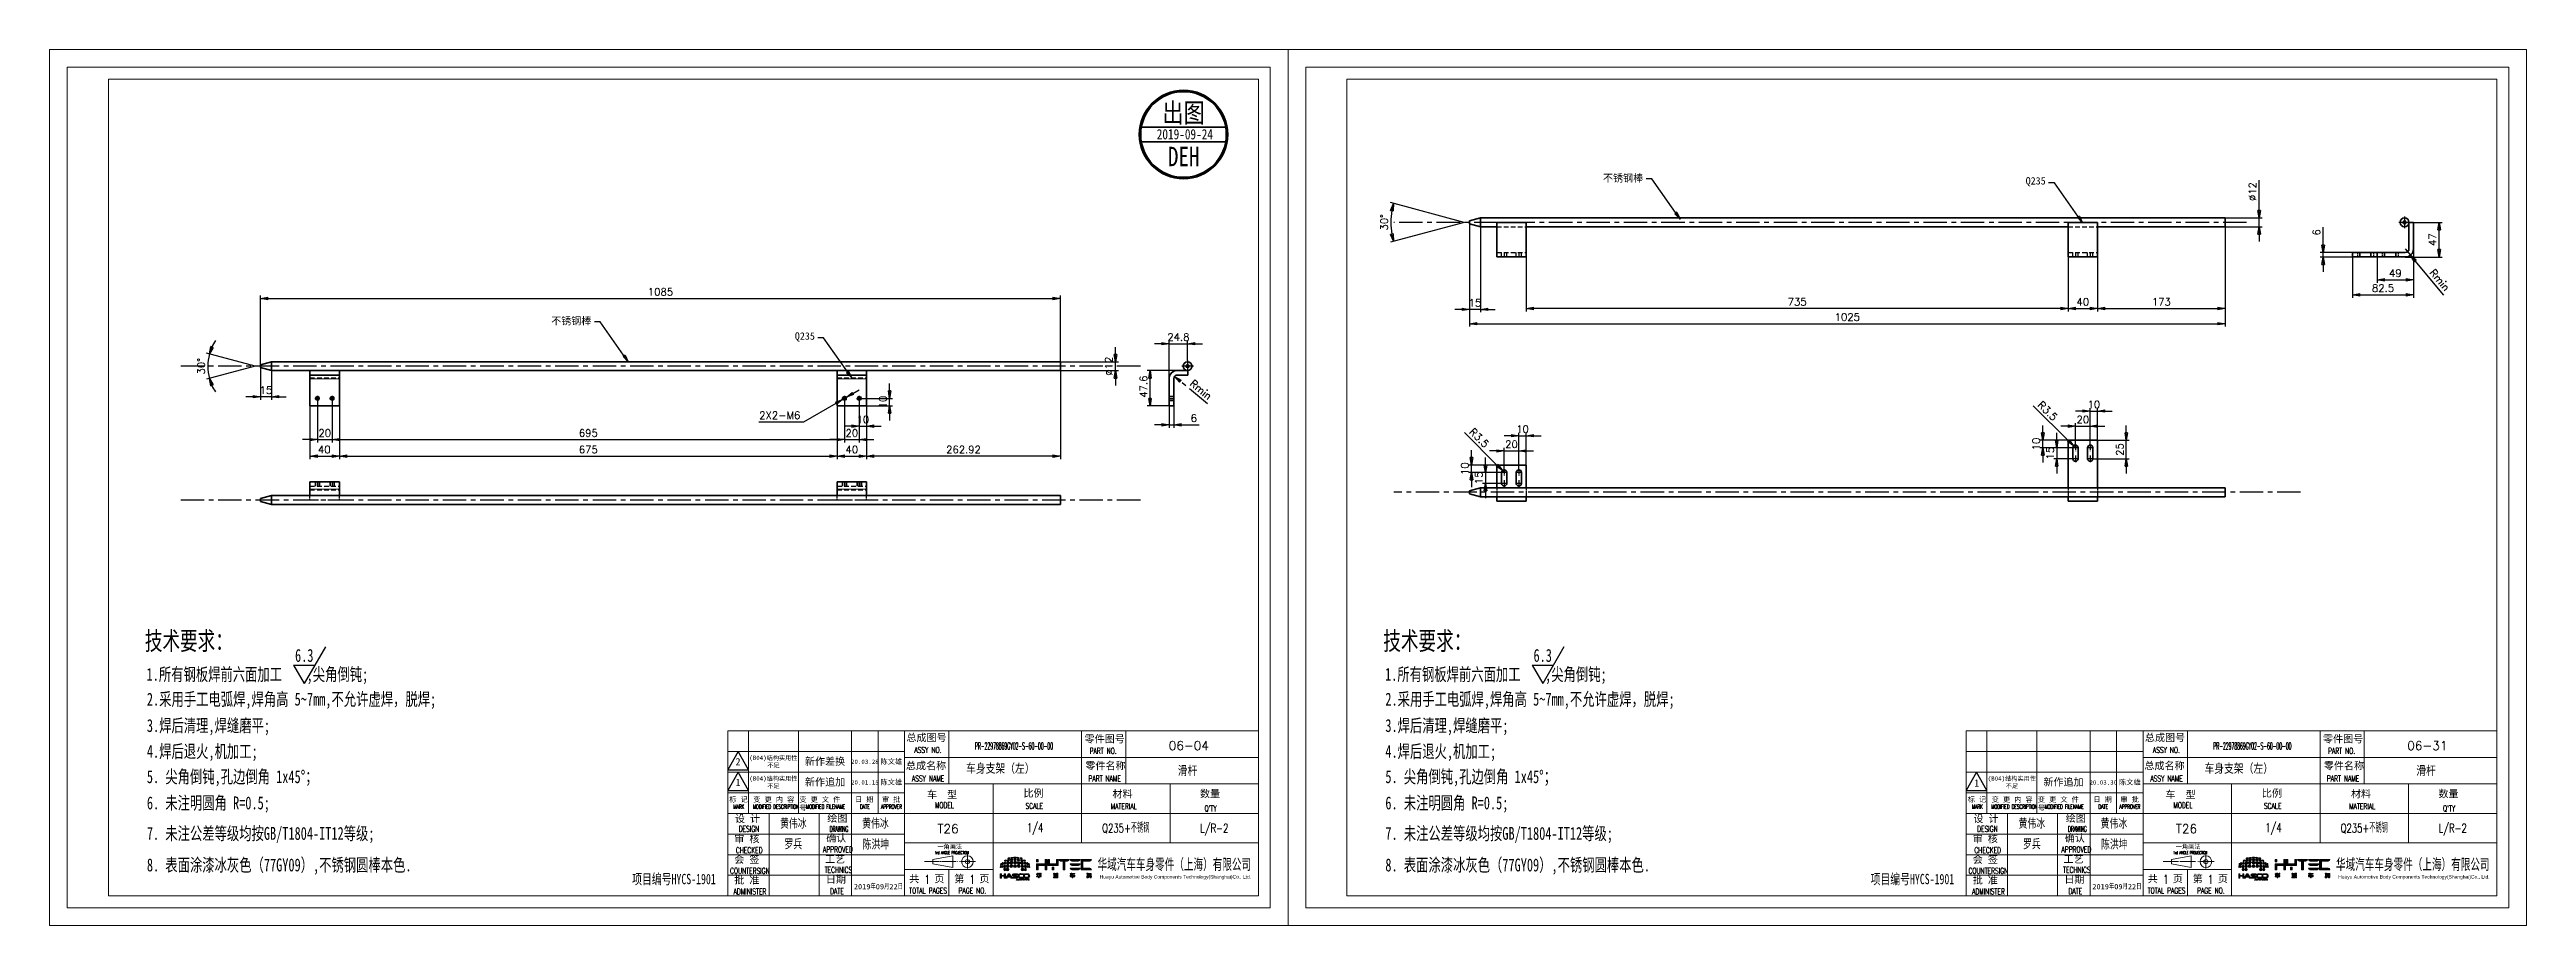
# Model space of a CAD drawing. Header units: millimetres. Extents: x 29078 to 32945, y -44812 to -43100.
# Drawn here: x 29078 to 32438, y -44812 to -43624 of the extents above; entities that cross this region are included whole.
import ezdxf
from ezdxf.enums import TextEntityAlignment as Align

# ---------------------------------------------------------------- set-up
doc = ezdxf.new("R2010")
doc.units = ezdxf.units.MM
for name, pattern in [('CENTER-SANDI', [23, 20, -1, 1, -1]), ('DASHDOT', [50.8, 31.75, -6.35, 6.35, -6.35]), ('DASHED', [9.525, 6.35, -3.175])]:
    doc.linetypes.add(name, pattern=pattern)
doc.layers.get('0').update_dxf_attribs({"lineweight": 13})
for name, color, linetype, lineweight in [('Title_frame', 7, 'Continuous', 13), ('TK', 7, 'Continuous', 13), ('中心线层', 2, 'DASHDOT', 25), ('印章专用-出图', 1, 'Continuous', 80), ('文字层', 4, 'Continuous', 25), ('标注线', 3, 'Continuous', 25), ('细实线层', 3, 'Continuous', 25), ('虚线层', 1, 'DASHED', 25)]:
    doc.layers.add(name, color=color, linetype=linetype, lineweight=lineweight)
doc.layers.add('不可打印', color=7, linetype='Continuous', lineweight=13, plot=False)
doc.layers.add('图层 1', color=7, linetype='Continuous')
doc.styles.add('Arial', font='arial.ttf', dxfattribs={"width": 0.7})
doc.styles.add('HZ', font='txt.shx', dxfattribs={"bigfont": 'hztxt2.shx'})
doc.styles.add('SSDT', font='simfang.ttf', dxfattribs={"width": 0.7, "height": 5})
doc.styles.add('SSDT-01（首选）', font='simfang.ttf', dxfattribs={"width": 0.7, "height": 3.5})
doc.styles.get("Standard").update_dxf_attribs({"font": 'simplex.shx', "bigfont": 'gbcbig.shx'})
doc.styles.add('国标', font='simfang.ttf', dxfattribs={"width": 0.8})
doc.styles.add('黑体', font='simhei.ttf')
doc.dimstyles.new('YHTEC-4.0', dxfattribs={"dimscale": 4, "dimtxt": 2.5, "dimasz": 2.5, "dimexe": 1, "dimexo": 0, "dimgap": 1, "dimtad": 1, "dimdsep": 46, "dimtxsty": 'HZ', "dimblk": 'CLOSED', "dimcen": 0, "dimclrd": 3, "dimclre": 3, "dimclrt": 4, "dimadec": 3, "dimazin": 2, "dimtfac": 1, "dimtmove": 0, "dimatfit": 3, "dimldrblk": 'CLOSED', "dimfxl": 0, "dimlwd": -1, "dimlwe": -1, "dimarcsym": 0})
doc.dimstyles.new('YHTEC-4.0$3', dxfattribs={"dimscale": 4, "dimtxt": 2.5, "dimasz": 2.5, "dimexe": 1, "dimexo": 0, "dimgap": 1, "dimtad": 1, "dimtih": 1, "dimtoh": 1, "dimdsep": 46, "dimtxsty": 'HZ', "dimblk": 'CLOSED', "dimcen": 0, "dimclrd": 3, "dimclre": 3, "dimclrt": 4, "dimadec": 3, "dimazin": 2, "dimtfac": 1, "dimtmove": 0, "dimatfit": 3, "dimldrblk": 'CLOSED', "dimfxl": 0, "dimlwd": -1, "dimlwe": -1, "dimarcsym": 0})

msp = doc.modelspace()

# ---------------------------------------------------------------- texts
at = {"layer": 'TK'}
for s, height, width, p in [('PR-22978869GY02-S-60-00-00', 9.17504, 0.4, (30386.137, -44568.964)), ('PR-22978869GY02-S-60-00-00', 9.17504, 0.4, (32066.137, -44568.964)), ('Q235+不锈钢', 12, 0.7, (30537.898, -44680.306)), ('L/R-2', 12, 0.7, (30657.898, -44680.306)), ('Q235+不锈钢', 12, 0.7, (32217.898, -44680.306)), ('L/R-2', 12, 0.7, (32337.898, -44680.306)), ('1', 12, 0.7, (30268.625, -44749.858)), ('1', 12, 0.7, (30329.564, -44749.858)), ('1', 12, 0.7, (31948.625, -44749.858)), ('1', 12, 0.7, (32009.564, -44749.858))]:
    msp.add_text(s, height=height, dxfattribs=dict(at, width=width)).set_placement(p, align=Align.MIDDLE_CENTER)
for s, height, p in [('06-04', 12, (30623.435, -44568.424)), ('06-31', 12, (32303.435, -44568.424)), ('滑杆', 14, (30621.637, -44602.678)), ('滑杆', 14, (32301.637, -44602.678))]:
    msp.add_text(s, height=height, dxfattribs=at).set_placement(p, align=Align.MIDDLE_CENTER)
at = {"layer": 'TK', "width": 0.7}
for p in [(30403.692, -44685.569), (32083.692, -44685.57)]:
    msp.add_text('1/4', height=12, dxfattribs=at).set_placement(p)
at = {"layer": 'TK', "attachment_point": 5}
for s, insert, char_height, width in [('车身支架（左）', (30367.629, -44599.762), 14, 205.21654), ('车身支架（左）', (32047.629, -44599.762), 14, 205.21654), ('黄伟冰', (30086.911, -44674.971), 12, 60.672), ('黄伟冰', (30198.267, -44674.971), 12, 60.672), ('T26', (30296.684, -44681.067), 12, 60.672), ('黄伟冰', (31766.911, -44674.971), 12, 60.672), ('黄伟冰', (31878.267, -44674.971), 12, 60.672), ('T26', (31976.684, -44681.067), 12, 60.672), ('罗兵', (30086.905, -44702.971), 12, 60.672), ('陈洪坤', (30198.808, -44703.313), 12, 60.672), ('罗兵', (31766.905, -44702.971), 12, 60.672), ('陈洪坤', (31878.808, -44703.313), 12, 60.672)]:
    msp.add_mtext(s, dxfattribs=dict(at, insert=insert, char_height=char_height, width=width))
at = {"layer": 'TK', "char_height": 7.2, "width": 68.45346, "attachment_point": 5, "line_spacing_factor": 0.833333}
for insert in [(30202.312, -44759.701), (31882.312, -44759.701)]:
    msp.add_mtext('{\\fFangSong_GB2312|b0|i0|c134|p49;2019}年{\\fFangSong_GB2312|b0|i0|c134|p49;09}月{\\fFangSong_GB2312|b0|i0|c134|p49;22}日', dxfattribs=dict(at, insert=insert))
at = {"layer": '文字层', "color": 4, "style": 'SSDT', "width": 0.7}
for s, height, p in [('技术要求：', 25, (29207.169, -44438.741)), ('技术要求：', 25, (30887.169, -44438.742)), ('1.所有钢板焊前六面加工    ,尖角倒钝;', 17.5, (29209.57, -44480.433)), ('1.所有钢板焊前六面加工    ,尖角倒钝;', 17.5, (30889.57, -44480.433)), ('2.采用手工电弧焊,焊角高 5~7mm,不允许虚焊，脱焊;', 17.5, (29209.949, -44514.147)), ('2.采用手工电弧焊,焊角高 5~7mm,不允许虚焊，脱焊;', 17.5, (30889.949, -44514.147)), ('3.焊后清理,焊缝磨平;', 17.5, (29209.949, -44549.902)), ('3.焊后清理,焊缝磨平;', 17.5, (30889.949, -44549.902)), ('4.焊后退火,机加工;', 17.5, (29209.949, -44584.881)), ('4.焊后退火,机加工;', 17.5, (30889.949, -44584.881)), ('5. 尖角倒钝,孔边倒角 1x45%%D；', 17.5, (29209.949, -44619.224)), ('5. 尖角倒钝,孔边倒角 1x45%%D；', 17.5, (30889.949, -44619.224)), ('6. 未注明圆角 R=0.5;', 17.5, (29209.949, -44654.839)), ('6. 未注明圆角 R=0.5;', 17.5, (30889.949, -44654.839)), ('7. 未注公差等级均按GB/T1804-IT12等级;', 17.5, (29209.949, -44696.178)), ('7. 未注公差等级均按GB/T1804-IT12等级;', 17.5, (30889.949, -44696.178)), ('8. 表面涂漆冰灰色（77GY09）,不锈钢圆棒本色.', 17.5, (29209.949, -44738.989)), ('8. 表面涂漆冰灰色（77GY09）,不锈钢圆棒本色.', 17.5, (30889.949, -44738.989)), ('项目编号HYCS-1901  ', 14, (29868.175, -44756.337)), ('项目编号HYCS-1901  ', 14, (31548.175, -44756.337))]:
    msp.add_text(s, height=height, dxfattribs=at).set_placement(p)
at = {"layer": '文字层', "char_height": 17.5, "width": 28.90173, "attachment_point": 5, "style": 'SSDT-01（首选）'}
for insert in [(29423.404, -44446.156), (31103.404, -44446.156)]:
    msp.add_mtext('{\\C4;6.3}', dxfattribs=dict(at, insert=insert))
at = {"layer": '标注线', "color": 4, "char_height": 10, "attachment_point": 9, "style": 'HZ'}
for s, insert in [('{\\fSimSun|b0|i0|c134|p2;不锈钢棒}', (31239.732, -43804.754)), ('{\\fSimSun|b0|i0|c134|p2;Q235}', (31785.743, -43809.879)), ('{\\fSimSun|b0|i0|c134|p2;不锈钢棒}', (29812.943, -43998.396)), ('{\\fSimSun|b0|i0|c134|p2;Q235}', (30116.122, -44020.396))]:
    msp.add_mtext(s, dxfattribs=dict(at, insert=insert))
at = {"layer": '标注线', "attachment_point": 5}
for s, insert, char_height, width in [('{\\fFangSong|b0|i0|c134|p49;2}', (30011.898, -44590.306), 10, 28), ('{\\fFangSong|b0|i0|c134|p49;(B04)结构实用性不足}', (30059.898, -44590.306), 6, 68), ('{\\fFangSong|b0|i0|c134|p49;新作差换}', (30129.898, -44590.306), 10, 72), ('{\\fFangSong|b0|i0|c134|p49;陈文雄}', (30219.865, -44590.306), 7, 36.06597), ('{\\fFangSong|b0|i0|c134|p49;1}', (30011.898, -44618.306), 10, 28), ('{\\fFangSong|b0|i0|c134|p49;(B04)结构实用性不足}', (30059.898, -44618.306), 6, 68), ('{\\fFangSong|b0|i0|c134|p49;新作追加}', (30129.898, -44618.306), 10, 72), ('{\\fFangSong|b0|i0|c134|p49;20.03.28}', (30183.865, -44590.306), 6, 35.93403), ('{\\fFangSong|b0|i0|c134|p49;20.01.15}', (30183.865, -44618.306), 6, 35.93403), ('{\\fFangSong|b0|i0|c134|p49;陈文雄}', (30219.865, -44618.306), 7, 36.06597), ('{\\fFangSong|b0|i0|c134|p49;1}', (31692.256, -44619.141), 10, 28), ('{\\fFangSong|b0|i0|c134|p49;(B04)结构实用性不足}', (31739.898, -44618.306), 6, 68), ('{\\fFangSong|b0|i0|c134|p49;新作追加}', (31809.898, -44618.306), 10, 72), ('{\\fFangSong|b0|i0|c134|p49;20.03.30}', (31863.865, -44618.306), 6, 35.93403), ('{\\fFangSong|b0|i0|c134|p49;陈文雄}', (31899.865, -44618.306), 7, 36.06597)]:
    msp.add_mtext(s, dxfattribs=dict(at, insert=insert, char_height=char_height, width=width))

# ---------------------------------------------------------------- blocks, each defined once
blk = doc.blocks.new('A$C2D533E0D')
at = {"layer": 'TK', "ltscale": 2}
for p, q in [((-414, 291), (-6, 291)), ((-414, 6), (-414, 291)), ((-400, 287), (-10, 287)), ((-400, 10), (-400, 287)), ((-10, 287), (-10, 10)), ((-10, 287), (-10, 10)), ((-6, 291), (-6, 6)), ((-10, 10), (-400, 10)), ((-6, 6), (-414, 6))]:
    blk.add_line(p, q, dxfattribs=at)
at = {"layer": '不可打印', "color": 1, "linetype": 'Continuous', "ltscale": 2}
for p, q in [((-420, 297), (0, 297)), ((-420, 0), (-420, 297)), ((0, 297), (0, 0)), ((0, 0), (-420, 0))]:
    blk.add_line(p, q, dxfattribs=at)
blk = doc.blocks.new('block 24')
at = {"layer": '图层 1', "true_color": 0x66c3ca}
h = blk.add_hatch(color=133, dxfattribs=at)
h.dxf.hatch_style = 2
h.paths.add_polyline_path([(95, -111.5), (92.4, -111.5), (92.4, -115.3), (95, -115.3)])
h = blk.add_hatch(color=133, dxfattribs=at)
h.dxf.hatch_style = 2
h.paths.add_polyline_path([(108, -127), (108, -120.5), (108, -117.9), (108, -111.5), (105.4, -111.5), (105.4, -117.9), (92.4, -117.9), (92.4, -119.2), (92.4, -120.5), (92.4, -127), (95, -127), (95, -120.5), (105.4, -120.5), (105.4, -127)])
h = blk.add_hatch(color=133, dxfattribs=at)
h.dxf.hatch_style = 2
h.paths.add_polyline_path([(124.8, -111.5), (122.2, -111.5), (122.2, -117.9), (111.8, -117.9), (111.8, -111.5), (109.2, -111.5), (109.2, -120.5), (124.8, -120.5)])
h = blk.add_hatch(color=133, dxfattribs=at)
h.dxf.hatch_style = 2
edge = h.paths.add_edge_path()
edge.add_spline(control_points=[(139, -114), (140.4, -114), (141.6, -112.9), (141.6, -111.5), (141.6, -111.5), (126.1, -111.5), (126.1, -111.5), (126.1, -112.9), (127.2, -114), (128.6, -114), (128.6, -114), (128.6, -114), (128.6, -114), (128.6, -114), (132.5, -114), (132.5, -114), (132.5, -114), (132.5, -127), (132.5, -127), (132.5, -127), (135.1, -127), (135.1, -127), (135.1, -127), (135.1, -114), (135.1, -114), (135.1, -114), (139, -114), (139, -114)], knot_values=[0, 0, 0, 0, 1, 1, 1, 2, 2, 2, 3, 3, 3, 4, 4, 4, 5, 5, 5, 6, 6, 6, 7, 7, 7, 8, 8, 8, 9, 9, 9, 9], degree=3, periodic=0)
h = blk.add_hatch(color=133, dxfattribs=at)
h.dxf.hatch_style = 2
edge = h.paths.add_edge_path()
edge.add_spline(control_points=[(145.5, -114), (145.5, -114), (155.8, -114), (155.8, -114), (157.2, -114), (158.4, -112.9), (158.4, -111.5), (158.4, -111.5), (142.9, -111.5), (142.9, -111.5), (142.9, -112.9), (144, -114), (145.5, -114)], knot_values=[0, 0, 0, 0, 1, 1, 1, 2, 2, 2, 3, 3, 3, 4, 4, 4, 4], degree=3, periodic=0)
h = blk.add_hatch(color=133, dxfattribs=at)
h.dxf.hatch_style = 2
edge = h.paths.add_edge_path()
edge.add_spline(control_points=[(172.6, -124.4), (172.6, -124.4), (172.6, -124.4), (172.6, -124.4), (172.6, -124.4), (162.3, -124.4), (162.3, -124.4), (162.3, -124.4), (162.3, -114), (162.3, -114), (162.3, -114), (172.6, -114), (172.6, -114), (174, -114), (175.2, -112.9), (175.2, -111.5), (175.2, -111.5), (159.7, -111.5), (159.7, -111.5), (159.7, -111.5), (159.7, -127), (159.7, -127), (159.7, -127), (175.2, -127), (175.2, -127), (175.2, -125.5), (174, -124.4), (172.6, -124.4)], knot_values=[0, 0, 0, 0, 1, 1, 1, 2, 2, 2, 3, 3, 3, 4, 4, 4, 5, 5, 5, 6, 6, 6, 7, 7, 7, 8, 8, 8, 9, 9, 9, 9], degree=3, periodic=0)
h = blk.add_hatch(color=133, dxfattribs=at)
h.dxf.hatch_style = 2
h.paths.add_polyline_path([(115.7, -127), (118.3, -127), (118.3, -123.1), (115.7, -123.1)])
h = blk.add_hatch(color=133, dxfattribs=at)
h.dxf.hatch_style = 2
edge = h.paths.add_edge_path()
edge.add_spline(control_points=[(145.5, -120.5), (145.5, -120.5), (155.8, -120.5), (155.8, -120.5), (157.2, -120.5), (158.4, -119.3), (158.4, -117.9), (158.4, -117.9), (142.9, -117.9), (142.9, -117.9), (142.9, -119.3), (144, -120.5), (145.5, -120.5)], knot_values=[0, 0, 0, 0, 1, 1, 1, 2, 2, 2, 3, 3, 3, 4, 4, 4, 4], degree=3, periodic=0)
h = blk.add_hatch(color=133, dxfattribs=at)
h.dxf.hatch_style = 2
edge = h.paths.add_edge_path()
edge.add_spline(control_points=[(158.4, -124.4), (158.4, -124.4), (142.9, -124.4), (142.9, -124.4), (142.9, -125.8), (144, -127), (145.5, -127), (145.5, -127), (155.8, -127), (155.8, -127), (157.2, -127), (158.4, -125.8), (158.4, -124.4)], knot_values=[0, 0, 0, 0, 1, 1, 1, 2, 2, 2, 3, 3, 3, 4, 4, 4, 4], degree=3, periodic=0)
at = {"layer": '图层 1', "lineweight": 0}
for points in [[(95, -111.5), (92.4, -111.5), (92.4, -115.3), (95, -115.3), (95, -111.5)], [(108, -127), (108, -120.5), (108, -117.9), (108, -111.5), (105.4, -111.5), (105.4, -117.9), (92.4, -117.9), (92.4, -119.2), (92.4, -120.5), (92.4, -127), (95, -127), (95, -120.5), (105.4, -120.5), (105.4, -127), (108, -127)], [(124.8, -111.5), (122.2, -111.5), (122.2, -117.9), (111.8, -117.9), (111.8, -111.5), (109.2, -111.5), (109.2, -120.5), (124.8, -120.5), (124.8, -111.5)], [(115.7, -127), (118.3, -127), (118.3, -123.1), (115.7, -123.1), (115.7, -127)]]:
    blk.add_lwpolyline(points, dxfattribs=at)
for points, knots in [([(139, -114), (140.4, -114), (141.6, -112.9), (141.6, -111.5), (141.6, -111.5), (126.1, -111.5), (126.1, -111.5), (126.1, -112.9), (127.2, -114), (128.6, -114), (128.6, -114), (128.6, -114), (128.6, -114), (128.6, -114), (132.5, -114), (132.5, -114), (132.5, -114), (132.5, -127), (132.5, -127), (132.5, -127), (135.1, -127), (135.1, -127), (135.1, -127), (135.1, -114), (135.1, -114), (135.1, -114), (139, -114), (139, -114)], [0, 0, 0, 0, 1, 1, 1, 2, 2, 2, 3, 3, 3, 4, 4, 4, 5, 5, 5, 6, 6, 6, 7, 7, 7, 8, 8, 8, 9, 9, 9, 9]), ([(145.5, -114), (145.5, -114), (155.8, -114), (155.8, -114), (157.2, -114), (158.4, -112.9), (158.4, -111.5), (158.4, -111.5), (142.9, -111.5), (142.9, -111.5), (142.9, -112.9), (144, -114), (145.5, -114)], [0, 0, 0, 0, 1, 1, 1, 2, 2, 2, 3, 3, 3, 4, 4, 4, 4]), ([(172.6, -124.4), (172.6, -124.4), (172.6, -124.4), (172.6, -124.4), (172.6, -124.4), (162.3, -124.4), (162.3, -124.4), (162.3, -124.4), (162.3, -114), (162.3, -114), (162.3, -114), (172.6, -114), (172.6, -114), (174, -114), (175.2, -112.9), (175.2, -111.5), (175.2, -111.5), (159.7, -111.5), (159.7, -111.5), (159.7, -111.5), (159.7, -127), (159.7, -127), (159.7, -127), (175.2, -127), (175.2, -127), (175.2, -125.5), (174, -124.4), (172.6, -124.4)], [0, 0, 0, 0, 1, 1, 1, 2, 2, 2, 3, 3, 3, 4, 4, 4, 5, 5, 5, 6, 6, 6, 7, 7, 7, 8, 8, 8, 9, 9, 9, 9]), ([(145.5, -120.5), (145.5, -120.5), (155.8, -120.5), (155.8, -120.5), (157.2, -120.5), (158.4, -119.3), (158.4, -117.9), (158.4, -117.9), (142.9, -117.9), (142.9, -117.9), (142.9, -119.3), (144, -120.5), (145.5, -120.5)], [0, 0, 0, 0, 1, 1, 1, 2, 2, 2, 3, 3, 3, 4, 4, 4, 4]), ([(158.4, -124.4), (158.4, -124.4), (142.9, -124.4), (142.9, -124.4), (142.9, -125.8), (144, -127), (145.5, -127), (145.5, -127), (155.8, -127), (155.8, -127), (157.2, -127), (158.4, -125.8), (158.4, -124.4)], [0, 0, 0, 0, 1, 1, 1, 2, 2, 2, 3, 3, 3, 4, 4, 4, 4])]:
    blk.add_open_spline(points, degree=3, knots=knots, dxfattribs=at)
blk = doc.blocks.new('block 26')
at = {"layer": '图层 1', "true_color": 0x66c3ca}
h = blk.add_hatch(color=133, dxfattribs=at)
h.dxf.hatch_style = 2
edge = h.paths.add_edge_path()
edge.add_spline(control_points=[(93.1, -136.3), (93.1, -136.3), (93.1, -134), (93.1, -134), (93.1, -134), (92.4, -134), (92.4, -134), (92.4, -134), (92.4, -133.3), (92.4, -133.3), (92.4, -133.3), (92.7, -133.3), (92.7, -133.3), (92.8, -133.3), (93.1, -133.2), (93.2, -133), (93.2, -133), (93.6, -132.1), (93.6, -132.1), (93.6, -132.1), (94.6, -132.1), (94.6, -132.1), (94.6, -132.1), (94.1, -133.2), (94.1, -133.2), (94.1, -133.2), (94, -136.3), (94, -136.3), (94, -136.3), (93.1, -136.3), (93.1, -136.3)], knot_values=[0, 0, 0, 0, 1, 1, 1, 2, 2, 2, 3, 3, 3, 4, 4, 4, 5, 5, 5, 6, 6, 6, 7, 7, 7, 8, 8, 8, 9, 9, 9, 10, 10, 10, 10], degree=3, periodic=0)
h = blk.add_hatch(color=133, dxfattribs=at)
h.dxf.hatch_style = 2
h.paths.add_polyline_path([(95.4, -139.1), (95.4, -137.8), (92.4, -137.8), (92.4, -137.1), (95.4, -137.1), (95.4, -136.5), (96.4, -136.5), (96.4, -137.1), (99.4, -137.1), (99.4, -137.8), (96.4, -137.8), (96.4, -139.1)])
h = blk.add_hatch(color=133, dxfattribs=at)
h.dxf.hatch_style = 2
edge = h.paths.add_edge_path()
edge.add_spline(control_points=[(96.1, -136.2), (95.8, -136.2), (95.6, -136), (95.6, -135.8), (95.6, -135.8), (95.6, -134), (95.6, -134), (95.6, -134), (95.1, -134), (95.1, -134), (95.1, -134), (95.1, -133.3), (95.1, -133.3), (95.1, -133.3), (95.6, -133.3), (95.6, -133.3), (95.6, -133.3), (95.6, -132.1), (95.6, -132.1), (95.6, -132.1), (96.6, -132.1), (96.6, -132.1), (96.6, -132.1), (96.6, -133.3), (96.6, -133.3), (96.6, -133.3), (98.2, -133.3), (98.2, -133.3), (98.3, -133.3), (98.4, -133.2), (98.4, -133.1), (98.4, -133.1), (98.4, -132.1), (98.4, -132.1), (98.4, -132.1), (99.4, -132.1), (99.4, -132.1), (99.4, -132.1), (99.4, -133.5), (99.4, -133.5), (99.4, -133.8), (99.1, -134), (98.9, -134), (98.9, -134), (96.6, -134), (96.6, -134), (96.6, -134), (96.6, -135.3), (96.6, -135.3), (96.6, -135.4), (96.6, -135.5), (96.7, -135.5), (96.7, -135.5), (96.7, -135.5), (96.7, -135.5), (96.7, -135.5), (99.4, -135.5), (99.4, -135.5), (99.4, -135.5), (99.4, -136.2), (99.4, -136.2), (99.4, -136.2), (96.1, -136.2), (96.1, -136.2)], knot_values=[0, 0, 0, 0, 1, 1, 1, 2, 2, 2, 3, 3, 3, 4, 4, 4, 5, 5, 5, 6, 6, 6, 7, 7, 7, 8, 8, 8, 9, 9, 9, 10, 10, 10, 11, 11, 11, 12, 12, 12, 13, 13, 13, 14, 14, 14, 15, 15, 15, 16, 16, 16, 17, 17, 17, 18, 18, 18, 19, 19, 19, 20, 20, 20, 21, 21, 21, 21], degree=3, periodic=0)
at = {"layer": '图层 1', "lineweight": 0}
blk.add_lwpolyline([(95.4, -139.1), (95.4, -137.8), (92.4, -137.8), (92.4, -137.1), (95.4, -137.1), (95.4, -136.5), (96.4, -136.5), (96.4, -137.1), (99.4, -137.1), (99.4, -137.8), (96.4, -137.8), (96.4, -139.1), (95.4, -139.1)], dxfattribs=at)
for points, knots in [([(93.1, -136.3), (93.1, -136.3), (93.1, -134), (93.1, -134), (93.1, -134), (92.4, -134), (92.4, -134), (92.4, -134), (92.4, -133.3), (92.4, -133.3), (92.4, -133.3), (92.7, -133.3), (92.7, -133.3), (92.8, -133.3), (93.1, -133.2), (93.2, -133), (93.2, -133), (93.6, -132.1), (93.6, -132.1), (93.6, -132.1), (94.6, -132.1), (94.6, -132.1), (94.6, -132.1), (94.1, -133.2), (94.1, -133.2), (94.1, -133.2), (94, -136.3), (94, -136.3), (94, -136.3), (93.1, -136.3), (93.1, -136.3)], [0, 0, 0, 0, 1, 1, 1, 2, 2, 2, 3, 3, 3, 4, 4, 4, 5, 5, 5, 6, 6, 6, 7, 7, 7, 8, 8, 8, 9, 9, 9, 10, 10, 10, 10]), ([(96.1, -136.2), (95.8, -136.2), (95.6, -136), (95.6, -135.8), (95.6, -135.8), (95.6, -134), (95.6, -134), (95.6, -134), (95.1, -134), (95.1, -134), (95.1, -134), (95.1, -133.3), (95.1, -133.3), (95.1, -133.3), (95.6, -133.3), (95.6, -133.3), (95.6, -133.3), (95.6, -132.1), (95.6, -132.1), (95.6, -132.1), (96.6, -132.1), (96.6, -132.1), (96.6, -132.1), (96.6, -133.3), (96.6, -133.3), (96.6, -133.3), (98.2, -133.3), (98.2, -133.3), (98.3, -133.3), (98.4, -133.2), (98.4, -133.1), (98.4, -133.1), (98.4, -132.1), (98.4, -132.1), (98.4, -132.1), (99.4, -132.1), (99.4, -132.1), (99.4, -132.1), (99.4, -133.5), (99.4, -133.5), (99.4, -133.8), (99.1, -134), (98.9, -134), (98.9, -134), (96.6, -134), (96.6, -134), (96.6, -134), (96.6, -135.3), (96.6, -135.3), (96.6, -135.4), (96.6, -135.5), (96.7, -135.5), (96.7, -135.5), (96.7, -135.5), (96.7, -135.5), (96.7, -135.5), (99.4, -135.5), (99.4, -135.5), (99.4, -135.5), (99.4, -136.2), (99.4, -136.2), (99.4, -136.2), (96.1, -136.2), (96.1, -136.2)], [0, 0, 0, 0, 1, 1, 1, 2, 2, 2, 3, 3, 3, 4, 4, 4, 5, 5, 5, 6, 6, 6, 7, 7, 7, 8, 8, 8, 9, 9, 9, 10, 10, 10, 11, 11, 11, 12, 12, 12, 13, 13, 13, 14, 14, 14, 15, 15, 15, 16, 16, 16, 17, 17, 17, 18, 18, 18, 19, 19, 19, 20, 20, 20, 21, 21, 21, 21])]:
    blk.add_open_spline(points, degree=3, knots=knots, dxfattribs=at)
blk = doc.blocks.new('block 27')
at = {"layer": '图层 1', "true_color": 0x66c3ca}
h = blk.add_hatch(color=133, dxfattribs=at)
h.dxf.hatch_style = 2
h.paths.add_polyline_path([(145.9, -139.1), (145.9, -137.8), (143, -137.8), (143, -137.1), (145.9, -137.1), (145.9, -136.1), (143, -136.1), (143, -135.3), (144.1, -133.3), (143, -133.3), (143, -132.6), (144.6, -132.6), (144.8, -132.1), (145.8, -132.1), (145.6, -132.6), (149.9, -132.6), (149.9, -133.3), (145.2, -133.3), (144.3, -135.3), (145.9, -135.3), (145.9, -134), (146.9, -134), (146.9, -135.3), (149.9, -135.3), (149.9, -136.1), (146.9, -136.1), (146.9, -137.1), (149.9, -137.1), (149.9, -137.8), (146.9, -137.8), (146.9, -139.1)])
at = {"layer": '图层 1', "lineweight": 0}
blk.add_lwpolyline([(145.9, -139.1), (145.9, -137.8), (143, -137.8), (143, -137.1), (145.9, -137.1), (145.9, -136.1), (143, -136.1), (143, -135.3), (144.1, -133.3), (143, -133.3), (143, -132.6), (144.6, -132.6), (144.8, -132.1), (145.8, -132.1), (145.6, -132.6), (149.9, -132.6), (149.9, -133.3), (145.2, -133.3), (144.3, -135.3), (145.9, -135.3), (145.9, -134), (146.9, -134), (146.9, -135.3), (149.9, -135.3), (149.9, -136.1), (146.9, -136.1), (146.9, -137.1), (149.9, -137.1), (149.9, -137.8), (146.9, -137.8), (146.9, -139.1), (145.9, -139.1)], dxfattribs=at)
blk = doc.blocks.new('block 28')
at = {"layer": '图层 1', "true_color": 0x66c3ca}
h = blk.add_hatch(color=133, dxfattribs=at)
h.dxf.hatch_style = 2
h.paths.add_polyline_path([(117.7, -139), (117.7, -138.3), (118.3, -138.3), (118.3, -133.5), (117.7, -133.5), (117.7, -132.8), (118.3, -132.8), (118.3, -132.1), (119.2, -132.1), (119.2, -132.8), (119.8, -132.8), (119.8, -133.5), (119.2, -133.5), (119.2, -138.3), (119.8, -138.3), (119.8, -139)])
h = blk.add_hatch(color=133, dxfattribs=at)
h.dxf.hatch_style = 2
edge = h.paths.add_edge_path()
edge.add_spline(control_points=[(123.5, -139.1), (123.2, -139.1), (123, -138.8), (123, -138.6), (123, -138.6), (122.9, -137.5), (122.9, -137.5), (122.9, -137.5), (122.5, -137.5), (122.5, -137.5), (122.5, -137.5), (122.5, -136.7), (122.5, -136.7), (122.5, -136.7), (122.8, -136.7), (122.8, -136.7), (122.8, -136.7), (122.4, -133.5), (122.4, -133.5), (122.4, -133.5), (120.1, -133.5), (120.1, -133.5), (120.1, -133.5), (120.1, -132.8), (120.1, -132.8), (120.1, -132.8), (122.3, -132.8), (122.3, -132.8), (122.3, -132.8), (122.3, -132.1), (122.3, -132.1), (122.3, -132.1), (123.2, -132.1), (123.2, -132.1), (123.2, -132.1), (123.3, -132.8), (123.3, -132.8), (123.3, -132.8), (123.5, -132.8), (123.5, -132.8), (123.6, -132.8), (123.6, -132.7), (123.6, -132.6), (123.6, -132.6), (123.6, -132.1), (123.6, -132.1), (123.6, -132.1), (124.6, -132.1), (124.6, -132.1), (124.6, -132.1), (124.6, -133.1), (124.6, -133.1), (124.6, -133.3), (124.4, -133.5), (124.1, -133.5), (124.1, -133.5), (123.4, -133.5), (123.4, -133.5), (123.4, -133.5), (123.8, -136.5), (123.8, -136.5), (123.8, -136.5), (123.9, -136.5), (123.9, -136.5), (123.9, -136.5), (123.9, -134), (123.9, -134), (123.9, -134), (124.6, -134), (124.6, -134), (124.6, -134), (124.6, -137), (124.6, -137), (124.6, -137.2), (124.4, -137.5), (124.1, -137.5), (124.1, -137.5), (123.9, -137.5), (123.9, -137.5), (123.9, -137.5), (123.9, -138.1), (123.9, -138.1), (123.9, -138.2), (124, -138.3), (124.1, -138.3), (124.1, -138.3), (124.1, -138.3), (124.1, -138.3), (124.1, -138.3), (124.6, -138.3), (124.6, -138.3), (124.6, -138.3), (124.6, -139.1), (124.6, -139.1), (124.6, -139.1), (123.5, -139.1), (123.5, -139.1)], knot_values=[0, 0, 0, 0, 1, 1, 1, 2, 2, 2, 3, 3, 3, 4, 4, 4, 5, 5, 5, 6, 6, 6, 7, 7, 7, 8, 8, 8, 9, 9, 9, 10, 10, 10, 11, 11, 11, 12, 12, 12, 13, 13, 13, 14, 14, 14, 15, 15, 15, 16, 16, 16, 17, 17, 17, 18, 18, 18, 19, 19, 19, 20, 20, 20, 21, 21, 21, 22, 22, 22, 23, 23, 23, 24, 24, 24, 25, 25, 25, 26, 26, 26, 27, 27, 27, 28, 28, 28, 29, 29, 29, 30, 30, 30, 31, 31, 31, 32, 32, 32, 32], degree=3, periodic=0)
h = blk.add_hatch(color=133, dxfattribs=at)
h.dxf.hatch_style = 2
edge = h.paths.add_edge_path()
edge.add_spline(control_points=[(120.1, -137.5), (120.1, -137.5), (120.1, -134), (120.1, -134), (120.1, -134), (122.2, -134), (122.2, -134), (122.2, -134), (122.2, -137), (122.2, -137), (122.2, -137.2), (121.9, -137.5), (121.7, -137.5), (121.7, -137.5), (120.1, -137.5), (120.1, -137.5)], knot_values=[0, 0, 0, 0, 1, 1, 1, 2, 2, 2, 3, 3, 3, 4, 4, 4, 5, 5, 5, 5], degree=3, periodic=0)
edge = h.paths.add_edge_path()
edge.add_spline(control_points=[(120.9, -136.7), (120.9, -136.7), (121.2, -136.7), (121.2, -136.7), (121.3, -136.7), (121.4, -136.6), (121.4, -136.5), (121.4, -136.5), (121.4, -134.8), (121.4, -134.8), (121.4, -134.8), (120.9, -134.8), (120.9, -134.8), (120.9, -134.8), (120.9, -136.7), (120.9, -136.7)], knot_values=[0, 0, 0, 0, 1, 1, 1, 2, 2, 2, 3, 3, 3, 4, 4, 4, 5, 5, 5, 5], degree=3, periodic=0)
h = blk.add_hatch(color=133, dxfattribs=at)
h.dxf.hatch_style = 2
h.paths.add_polyline_path([(120.1, -139), (120.1, -138.3), (122.2, -138.3), (122.2, -139)])
at = {"layer": '图层 1', "lineweight": 0}
for points in [[(117.7, -139), (117.7, -138.3), (118.3, -138.3), (118.3, -133.5), (117.7, -133.5), (117.7, -132.8), (118.3, -132.8), (118.3, -132.1), (119.2, -132.1), (119.2, -132.8), (119.8, -132.8), (119.8, -133.5), (119.2, -133.5), (119.2, -138.3), (119.8, -138.3), (119.8, -139), (117.7, -139)], [(120.1, -139), (120.1, -138.3), (122.2, -138.3), (122.2, -139), (120.1, -139)]]:
    blk.add_lwpolyline(points, dxfattribs=at)
for points, knots in [([(123.5, -139.1), (123.2, -139.1), (123, -138.8), (123, -138.6), (123, -138.6), (122.9, -137.5), (122.9, -137.5), (122.9, -137.5), (122.5, -137.5), (122.5, -137.5), (122.5, -137.5), (122.5, -136.7), (122.5, -136.7), (122.5, -136.7), (122.8, -136.7), (122.8, -136.7), (122.8, -136.7), (122.4, -133.5), (122.4, -133.5), (122.4, -133.5), (120.1, -133.5), (120.1, -133.5), (120.1, -133.5), (120.1, -132.8), (120.1, -132.8), (120.1, -132.8), (122.3, -132.8), (122.3, -132.8), (122.3, -132.8), (122.3, -132.1), (122.3, -132.1), (122.3, -132.1), (123.2, -132.1), (123.2, -132.1), (123.2, -132.1), (123.3, -132.8), (123.3, -132.8), (123.3, -132.8), (123.5, -132.8), (123.5, -132.8), (123.6, -132.8), (123.6, -132.7), (123.6, -132.6), (123.6, -132.6), (123.6, -132.1), (123.6, -132.1), (123.6, -132.1), (124.6, -132.1), (124.6, -132.1), (124.6, -132.1), (124.6, -133.1), (124.6, -133.1), (124.6, -133.3), (124.4, -133.5), (124.1, -133.5), (124.1, -133.5), (123.4, -133.5), (123.4, -133.5), (123.4, -133.5), (123.8, -136.5), (123.8, -136.5), (123.8, -136.5), (123.9, -136.5), (123.9, -136.5), (123.9, -136.5), (123.9, -134), (123.9, -134), (123.9, -134), (124.6, -134), (124.6, -134), (124.6, -134), (124.6, -137), (124.6, -137), (124.6, -137.2), (124.4, -137.5), (124.1, -137.5), (124.1, -137.5), (123.9, -137.5), (123.9, -137.5), (123.9, -137.5), (123.9, -138.1), (123.9, -138.1), (123.9, -138.2), (124, -138.3), (124.1, -138.3), (124.1, -138.3), (124.1, -138.3), (124.1, -138.3), (124.1, -138.3), (124.6, -138.3), (124.6, -138.3), (124.6, -138.3), (124.6, -139.1), (124.6, -139.1), (124.6, -139.1), (123.5, -139.1), (123.5, -139.1)], [0, 0, 0, 0, 1, 1, 1, 2, 2, 2, 3, 3, 3, 4, 4, 4, 5, 5, 5, 6, 6, 6, 7, 7, 7, 8, 8, 8, 9, 9, 9, 10, 10, 10, 11, 11, 11, 12, 12, 12, 13, 13, 13, 14, 14, 14, 15, 15, 15, 16, 16, 16, 17, 17, 17, 18, 18, 18, 19, 19, 19, 20, 20, 20, 21, 21, 21, 22, 22, 22, 23, 23, 23, 24, 24, 24, 25, 25, 25, 26, 26, 26, 27, 27, 27, 28, 28, 28, 29, 29, 29, 30, 30, 30, 31, 31, 31, 32, 32, 32, 32]), ([(120.1, -137.5), (120.1, -137.5), (120.1, -134), (120.1, -134), (120.1, -134), (122.2, -134), (122.2, -134), (122.2, -134), (122.2, -137), (122.2, -137), (122.2, -137.2), (121.9, -137.5), (121.7, -137.5), (121.7, -137.5), (120.1, -137.5), (120.1, -137.5)], [0, 0, 0, 0, 1, 1, 1, 2, 2, 2, 3, 3, 3, 4, 4, 4, 5, 5, 5, 5]), ([(120.9, -136.7), (120.9, -136.7), (121.2, -136.7), (121.2, -136.7), (121.3, -136.7), (121.4, -136.6), (121.4, -136.5), (121.4, -136.5), (121.4, -134.8), (121.4, -134.8), (121.4, -134.8), (120.9, -134.8), (120.9, -134.8), (120.9, -134.8), (120.9, -136.7), (120.9, -136.7)], [0, 0, 0, 0, 1, 1, 1, 2, 2, 2, 3, 3, 3, 4, 4, 4, 5, 5, 5, 5])]:
    blk.add_open_spline(points, degree=3, knots=knots, dxfattribs=at)
blk = doc.blocks.new('block 25')
at = {"layer": '图层 1', "true_color": 0x66c3ca}
h = blk.add_hatch(color=133, dxfattribs=at)
h.dxf.hatch_style = 2
edge = h.paths.add_edge_path()
edge.add_spline(control_points=[(173.2, -139.1), (173.2, -139.1), (173.2, -138.3), (173.2, -138.3), (173.2, -138.3), (173.8, -138.3), (173.8, -138.3), (173.9, -138.3), (174, -138.2), (174, -138.1), (174, -138.1), (174, -137.5), (174, -137.5), (174, -137.5), (172.3, -137.5), (172.3, -137.5), (172.3, -137.5), (170.6, -138.9), (170.6, -138.9), (170.5, -138.9), (170.4, -139), (169.9, -139), (169.9, -139), (168.2, -139), (168.2, -139), (168.2, -139), (168.2, -138.3), (168.2, -138.3), (168.2, -138.3), (169.4, -138.3), (169.4, -138.3), (169.4, -138.3), (169.6, -138.2), (169.8, -138.1), (169.8, -138.1), (170.5, -137.5), (170.5, -137.5), (170.5, -137.5), (168.2, -137.5), (168.2, -137.5), (168.2, -137.5), (168.2, -136.7), (168.2, -136.7), (168.2, -136.7), (168.6, -136.7), (168.6, -136.7), (168.6, -136.7), (168.6, -133.4), (168.6, -133.4), (168.6, -133.4), (168.2, -133.4), (168.2, -133.4), (168.2, -133.4), (168.2, -132.6), (168.2, -132.6), (168.3, -132.6), (168.6, -132.6), (168.7, -132.3), (168.7, -132.3), (168.8, -132.1), (168.8, -132.1), (168.8, -132.1), (170, -132.1), (170, -132.1), (170, -132.1), (169.5, -132.6), (169.5, -132.6), (169.5, -132.6), (174.9, -132.6), (174.9, -132.6), (174.9, -132.6), (174.9, -136.7), (174.9, -136.7), (174.9, -136.7), (175.1, -136.7), (175.1, -136.7), (175.1, -136.7), (175.1, -137.5), (175.1, -137.5), (175.1, -137.5), (174.9, -137.5), (174.9, -137.5), (174.9, -137.5), (174.9, -138.6), (174.9, -138.6), (174.9, -138.8), (174.7, -139.1), (174.5, -139.1), (174.5, -139.1), (173.2, -139.1), (173.2, -139.1)], knot_values=[0, 0, 0, 0, 1, 1, 1, 2, 2, 2, 3, 3, 3, 4, 4, 4, 5, 5, 5, 6, 6, 6, 7, 7, 7, 8, 8, 8, 9, 9, 9, 10, 10, 10, 11, 11, 11, 12, 12, 12, 13, 13, 13, 14, 14, 14, 15, 15, 15, 16, 16, 16, 17, 17, 17, 18, 18, 18, 19, 19, 19, 20, 20, 20, 21, 21, 21, 22, 22, 22, 23, 23, 23, 24, 24, 24, 25, 25, 25, 26, 26, 26, 27, 27, 27, 28, 28, 28, 29, 29, 29, 30, 30, 30, 30], degree=3, periodic=0)
h.paths.add_polyline_path([(169.6, -136.7), (174, -136.7), (174, -136.1), (169.6, -136.1)])
h.paths.add_polyline_path([(169.6, -135.3), (174, -135.3), (174, -134.7), (169.6, -134.7)])
h.paths.add_polyline_path([(169.6, -134), (174, -134), (174, -133.4), (169.6, -133.4)])
at = {"layer": '图层 1', "lineweight": 0}
for points in [[(169.6, -134), (174, -134), (174, -133.4), (169.6, -133.4), (169.6, -134)], [(169.6, -135.3), (174, -135.3), (174, -134.7), (169.6, -134.7), (169.6, -135.3)], [(169.6, -136.7), (174, -136.7), (174, -136.1), (169.6, -136.1), (169.6, -136.7)]]:
    blk.add_lwpolyline(points, dxfattribs=at)
blk.add_open_spline([(173.2, -139.1), (173.2, -139.1), (173.2, -138.3), (173.2, -138.3), (173.2, -138.3), (173.8, -138.3), (173.8, -138.3), (173.9, -138.3), (174, -138.2), (174, -138.1), (174, -138.1), (174, -137.5), (174, -137.5), (174, -137.5), (172.3, -137.5), (172.3, -137.5), (172.3, -137.5), (170.6, -138.9), (170.6, -138.9), (170.5, -138.9), (170.4, -139), (169.9, -139), (169.9, -139), (168.2, -139), (168.2, -139), (168.2, -139), (168.2, -138.3), (168.2, -138.3), (168.2, -138.3), (169.4, -138.3), (169.4, -138.3), (169.4, -138.3), (169.6, -138.2), (169.8, -138.1), (169.8, -138.1), (170.5, -137.5), (170.5, -137.5), (170.5, -137.5), (168.2, -137.5), (168.2, -137.5), (168.2, -137.5), (168.2, -136.7), (168.2, -136.7), (168.2, -136.7), (168.6, -136.7), (168.6, -136.7), (168.6, -136.7), (168.6, -133.4), (168.6, -133.4), (168.6, -133.4), (168.2, -133.4), (168.2, -133.4), (168.2, -133.4), (168.2, -132.6), (168.2, -132.6), (168.3, -132.6), (168.6, -132.6), (168.7, -132.3), (168.7, -132.3), (168.8, -132.1), (168.8, -132.1), (168.8, -132.1), (170, -132.1), (170, -132.1), (170, -132.1), (169.5, -132.6), (169.5, -132.6), (169.5, -132.6), (174.9, -132.6), (174.9, -132.6), (174.9, -132.6), (174.9, -136.7), (174.9, -136.7), (174.9, -136.7), (175.1, -136.7), (175.1, -136.7), (175.1, -136.7), (175.1, -137.5), (175.1, -137.5), (175.1, -137.5), (174.9, -137.5), (174.9, -137.5), (174.9, -137.5), (174.9, -138.6), (174.9, -138.6), (174.9, -138.8), (174.7, -139.1), (174.5, -139.1), (174.5, -139.1), (173.2, -139.1), (173.2, -139.1)], degree=3, knots=[0, 0, 0, 0, 1, 1, 1, 2, 2, 2, 3, 3, 3, 4, 4, 4, 5, 5, 5, 6, 6, 6, 7, 7, 7, 8, 8, 8, 9, 9, 9, 10, 10, 10, 11, 11, 11, 12, 12, 12, 13, 13, 13, 14, 14, 14, 15, 15, 15, 16, 16, 16, 17, 17, 17, 18, 18, 18, 19, 19, 19, 20, 20, 20, 21, 21, 21, 22, 22, 22, 23, 23, 23, 24, 24, 24, 25, 25, 25, 26, 26, 26, 27, 27, 27, 28, 28, 28, 29, 29, 29, 30, 30, 30, 30], dxfattribs=at)
at = {"layer": '图层 1'}
for name in ['block 26', 'block 28', 'block 27']:
    blk.add_blockref(name, (0, 0), dxfattribs=at)
blk = doc.blocks.new('block 30')
at = {"layer": '图层 1', "true_color": 0x595757}
h = blk.add_hatch(color=251, dxfattribs=at)
h.dxf.hatch_style = 2
h.paths.add_polyline_path([(37.5, -139.6), (39.2, -139.6), (39.2, -133), (37.5, -133)])
h.paths.add_polyline_path([(43.6, -133), (43.6, -135.6), (39.9, -135.6), (39.9, -136.8), (43.6, -136.8), (43.6, -139.6), (45.3, -139.6), (45.3, -133)])
h = blk.add_hatch(color=251, dxfattribs=at)
h.dxf.hatch_style = 2
h.paths.add_polyline_path([(51.5, -133), (49.8, -133), (45.3, -139.6), (47.3, -139.6), (50.6, -134.7), (52.1, -136.8), (49.8, -136.8), (48.9, -138.1), (53, -138.1), (53.9, -139.6), (55.9, -139.6)])
h = blk.add_hatch(color=251, dxfattribs=at)
h.dxf.hatch_style = 2
edge = h.paths.add_edge_path()
edge.add_spline(control_points=[(62.2, -135.6), (62.2, -135.6), (62.2, -135.6), (62.2, -135.6), (62.2, -135.6), (57.9, -135.6), (57.9, -135.6), (57.6, -135.6), (57.3, -135.3), (57.3, -135), (57.3, -134.7), (57.6, -134.4), (57.9, -134.4), (57.9, -134.4), (63.8, -134.4), (63.8, -134.4), (63.8, -134.4), (63.8, -133), (63.8, -133), (63.8, -133), (57.6, -133), (57.6, -133), (56.6, -133), (55.7, -133.8), (55.7, -134.9), (55.7, -136), (56.6, -136.8), (57.6, -136.8), (57.6, -136.8), (61.9, -136.8), (61.9, -136.8), (62.3, -136.8), (62.6, -137.1), (62.6, -137.5), (62.6, -137.9), (62.3, -138.1), (61.9, -138.1), (61.9, -138.1), (55.9, -138.1), (55.9, -138.1), (55.9, -138.1), (55.9, -139.6), (55.9, -139.6), (55.9, -139.6), (62, -139.6), (62, -139.6), (62, -139.6), (62, -139.6), (62, -139.6), (62.1, -139.6), (62.1, -139.6), (62.2, -139.6), (63.3, -139.6), (64.2, -138.7), (64.2, -137.6), (64.2, -136.5), (63.3, -135.6), (62.2, -135.6)], knot_values=[0, 0, 0, 0, 0.352778, 0.352778, 0.352778, 0.705556, 0.705556, 0.705556, 1.058333, 1.058333, 1.058333, 1.411111, 1.411111, 1.411111, 1.763889, 1.763889, 1.763889, 2.116667, 2.116667, 2.116667, 2.469444, 2.469444, 2.469444, 2.822222, 2.822222, 2.822222, 3.175, 3.175, 3.175, 3.527778, 3.527778, 3.527778, 3.880556, 3.880556, 3.880556, 4.233333, 4.233333, 4.233333, 4.586111, 4.586111, 4.586111, 4.938889, 4.938889, 4.938889, 5.291667, 5.291667, 5.291667, 5.644444, 5.644444, 5.644444, 5.997222, 5.997222, 5.997222, 6.35, 6.35, 6.35, 6.702778, 6.702778, 6.702778, 6.702778], degree=3, periodic=0)
edge.add_line((62.2, -135.6), (62.2, -135.6))
h = blk.add_hatch(color=251, dxfattribs=at)
h.dxf.hatch_style = 2
h.paths.add_polyline_path([(62.9, -140.6), (63.9, -142.5), (63.5, -142.5), (63.2, -142), (62.3, -142), (62.5, -141.7), (63, -141.7), (62.7, -141.1), (61.9, -142.5), (61.5, -142.5), (62.5, -140.6)])
h = blk.add_hatch(color=251, dxfattribs=at)
h.dxf.hatch_style = 2
edge = h.paths.add_edge_path()
edge.add_spline(control_points=[(65.5, -140.6), (65.5, -140.6), (65.5, -141.1), (65.5, -141.1), (65.5, -141.1), (65.5, -141.7), (65.5, -141.7), (65.5, -141.7), (65.5, -141.7), (65.5, -141.7), (65.5, -141.7), (65.5, -141.7), (65.5, -141.7), (65.5, -141.9), (65.3, -142.1), (65.1, -142.1), (65.1, -142.1), (64.7, -142.1), (64.7, -142.1), (64.5, -142.1), (64.3, -141.9), (64.3, -141.7), (64.3, -141.7), (64.3, -141.7), (64.3, -141.7), (64.3, -141.7), (64.3, -141.7), (64.3, -141.7), (64.3, -141.7), (64.3, -140.6), (64.3, -140.6), (64.3, -140.6), (63.9, -140.6), (63.9, -140.6), (63.9, -140.6), (63.9, -141.8), (63.9, -141.8), (63.9, -141.8), (63.9, -141.8), (63.9, -141.8), (63.9, -141.8), (63.9, -141.8), (63.9, -141.8), (63.9, -141.8), (63.9, -141.8), (63.9, -141.8), (63.9, -141.8), (63.9, -141.8), (63.9, -141.8), (63.9, -142.2), (64.2, -142.5), (64.6, -142.5), (64.6, -142.5), (64.6, -142.5), (64.6, -142.5), (64.6, -142.5), (64.6, -142.5), (64.6, -142.5), (64.6, -142.5), (65.1, -142.5), (65.1, -142.5), (65.1, -142.5), (65.1, -142.5), (65.1, -142.5), (65.1, -142.5), (65.2, -142.5), (65.2, -142.5), (65.2, -142.5), (65.2, -142.5), (65.2, -142.5), (65.6, -142.5), (65.9, -142.2), (65.9, -141.8), (65.9, -141.8), (65.9, -141.8), (65.9, -141.8), (65.9, -141.8), (65.9, -140.6), (65.9, -140.6), (65.9, -140.6), (65.5, -140.6), (65.5, -140.6)], knot_values=[0, 0, 0, 0, 1, 1, 1, 2, 2, 2, 3, 3, 3, 4, 4, 4, 5, 5, 5, 6, 6, 6, 7, 7, 7, 8, 8, 8, 9, 9, 9, 10, 10, 10, 11, 11, 11, 12, 12, 12, 13, 13, 13, 14, 14, 14, 15, 15, 15, 16, 16, 16, 17, 17, 17, 18, 18, 18, 19, 19, 19, 20, 20, 20, 21, 21, 21, 22, 22, 22, 23, 23, 23, 24, 24, 24, 25, 25, 25, 26, 26, 26, 27, 27, 27, 27], degree=3, periodic=0)
h = blk.add_hatch(color=251, dxfattribs=at)
h.dxf.hatch_style = 2
edge = h.paths.add_edge_path()
edge.add_spline(control_points=[(68, -134.4), (68, -134.4), (72.5, -134.4), (72.5, -134.4), (72.5, -134.4), (72.5, -133), (72.5, -133), (72.5, -133), (68, -133), (68, -133), (67.9, -133), (67.8, -132.9), (67.8, -132.9), (65.9, -132.9), (64.4, -134.4), (64.4, -136.3), (64.4, -138.1), (65.9, -139.6), (67.8, -139.6), (67.8, -139.6), (72.5, -139.6), (72.5, -139.6), (72.5, -139.6), (72.5, -138.1), (72.5, -138.1), (72.5, -138.1), (68, -138.1), (68, -138.1), (68, -138.1), (68, -138.1), (68, -138.1), (66.9, -138.1), (66.1, -137.3), (66.1, -136.3), (66.1, -135.2), (66.9, -134.4), (68, -134.4)], knot_values=[0, 0, 0, 0, 0.352778, 0.352778, 0.352778, 0.705556, 0.705556, 0.705556, 1.058333, 1.058333, 1.058333, 1.411111, 1.411111, 1.411111, 1.763889, 1.763889, 1.763889, 2.116667, 2.116667, 2.116667, 2.469444, 2.469444, 2.469444, 2.822222, 2.822222, 2.822222, 3.175, 3.175, 3.175, 3.527778, 3.527778, 3.527778, 3.880556, 3.880556, 3.880556, 4.233333, 4.233333, 4.233333, 4.233333], degree=3, periodic=0)
edge.add_line((68, -134.4), (68, -134.4))
h = blk.add_hatch(color=251, dxfattribs=at)
h.dxf.hatch_style = 2
h.paths.add_polyline_path([(67.7, -140.6), (66, -140.6), (66, -141), (66.7, -141), (66.7, -142.5), (67.1, -142.5), (67.1, -141), (67.7, -141)])
h = blk.add_hatch(color=251, dxfattribs=at)
h.dxf.hatch_style = 2
edge = h.paths.add_edge_path()
edge.add_spline(control_points=[(69, -140.6), (69, -140.6), (68.7, -140.6), (68.7, -140.6), (68.2, -140.6), (67.7, -141), (67.7, -141.6), (67.7, -142.1), (68.2, -142.5), (68.7, -142.5), (68.7, -142.5), (69, -142.5), (69, -142.5), (69.5, -142.5), (69.9, -142.1), (69.9, -141.6), (69.9, -141), (69.5, -140.6), (69, -140.6)], knot_values=[0, 0, 0, 0, 0.352778, 0.352778, 0.352778, 0.705556, 0.705556, 0.705556, 1.058333, 1.058333, 1.058333, 1.411111, 1.411111, 1.411111, 1.763889, 1.763889, 1.763889, 2.116667, 2.116667, 2.116667, 2.116667], degree=3, periodic=0)
edge.add_line((69, -140.6), (69, -140.6))
edge = h.paths.add_edge_path()
edge.add_spline(control_points=[(69, -142.1), (69, -142.1), (68.6, -142.1), (68.6, -142.1), (68.4, -142.1), (68.1, -141.8), (68.1, -141.6), (68.1, -141.2), (68.4, -141), (68.7, -141), (68.7, -141), (69, -141), (69, -141), (69.3, -141), (69.5, -141.2), (69.5, -141.6), (69.5, -141.8), (69.3, -142.1), (69, -142.1)], knot_values=[0, 0, 0, 0, 0.352778, 0.352778, 0.352778, 0.705556, 0.705556, 0.705556, 1.058333, 1.058333, 1.058333, 1.411111, 1.411111, 1.411111, 1.763889, 1.763889, 1.763889, 2.116667, 2.116667, 2.116667, 2.116667], degree=3, periodic=0)
edge.add_line((69, -142.1), (69, -142.1))
h = blk.add_hatch(color=251, dxfattribs=at)
h.dxf.hatch_style = 2
h.paths.add_polyline_path([(69.9, -142.5), (70.3, -142.5), (70.7, -141.2), (71.1, -142.3), (71.4, -142.3), (71.8, -141.2), (72.2, -142.5), (72.6, -142.5), (71.9, -140.6), (71.6, -140.6), (71.2, -141.7), (70.9, -140.6), (70.5, -140.6)])
h = blk.add_hatch(color=251, dxfattribs=at)
h.dxf.hatch_style = 2
edge = h.paths.add_edge_path()
edge.add_spline(control_points=[(78.8, -133), (78.8, -133), (78.8, -133), (78.8, -133), (78.8, -133), (75.8, -133), (75.8, -133), (75.8, -133), (75.8, -133), (75.8, -133), (74, -133), (72.5, -134.4), (72.5, -136.3), (72.5, -138.1), (74, -139.6), (75.8, -139.6), (75.8, -139.6), (75.8, -139.6), (75.9, -139.6), (75.9, -139.6), (78.7, -139.6), (78.7, -139.6), (78.8, -139.6), (78.8, -139.6), (78.8, -139.6), (80.6, -139.6), (82.1, -138.1), (82.1, -136.3), (82.1, -134.4), (80.6, -133), (78.8, -133)], knot_values=[0, 0, 0, 0, 0.352778, 0.352778, 0.352778, 0.705556, 0.705556, 0.705556, 1.058333, 1.058333, 1.058333, 1.411111, 1.411111, 1.411111, 1.763889, 1.763889, 1.763889, 2.116667, 2.116667, 2.116667, 2.469444, 2.469444, 2.469444, 2.822222, 2.822222, 2.822222, 3.175, 3.175, 3.175, 3.527778, 3.527778, 3.527778, 3.527778], degree=3, periodic=0)
edge.add_line((78.8, -133), (78.8, -133))
edge = h.paths.add_edge_path()
edge.add_spline(control_points=[(78.6, -138.1), (78.6, -138.1), (76, -138.1), (76, -138.1), (75, -138.1), (74.1, -137.3), (74.1, -136.3), (74.1, -135.2), (75, -134.4), (76, -134.4), (76, -134.4), (78.6, -134.4), (78.6, -134.4), (79.6, -134.4), (80.4, -135.2), (80.4, -136.3), (80.4, -137.3), (79.6, -138.1), (78.6, -138.1)], knot_values=[0, 0, 0, 0, 0.352778, 0.352778, 0.352778, 0.705556, 0.705556, 0.705556, 1.058333, 1.058333, 1.058333, 1.411111, 1.411111, 1.411111, 1.763889, 1.763889, 1.763889, 2.116667, 2.116667, 2.116667, 2.116667], degree=3, periodic=0)
edge.add_line((78.6, -138.1), (78.6, -138.1))
h = blk.add_hatch(color=251, dxfattribs=at)
h.dxf.hatch_style = 2
edge = h.paths.add_edge_path()
edge.add_spline(control_points=[(73.8, -140.6), (73.8, -140.6), (73.5, -140.6), (73.5, -140.6), (73, -140.6), (72.6, -141), (72.6, -141.6), (72.6, -142.1), (73, -142.5), (73.5, -142.5), (73.5, -142.5), (73.8, -142.5), (73.8, -142.5), (74.3, -142.5), (74.7, -142.1), (74.7, -141.6), (74.7, -141), (74.3, -140.6), (73.8, -140.6)], knot_values=[0, 0, 0, 0, 0.352778, 0.352778, 0.352778, 0.705556, 0.705556, 0.705556, 1.058333, 1.058333, 1.058333, 1.411111, 1.411111, 1.411111, 1.763889, 1.763889, 1.763889, 2.116667, 2.116667, 2.116667, 2.116667], degree=3, periodic=0)
edge.add_line((73.8, -140.6), (73.8, -140.6))
edge = h.paths.add_edge_path()
edge.add_spline(control_points=[(73.8, -142.1), (73.8, -142.1), (73.5, -142.1), (73.5, -142.1), (73.2, -142.1), (72.9, -141.8), (72.9, -141.6), (72.9, -141.2), (73.2, -141), (73.5, -141), (73.5, -141), (73.8, -141), (73.8, -141), (74.1, -141), (74.4, -141.2), (74.4, -141.6), (74.4, -141.8), (74.1, -142.1), (73.8, -142.1)], knot_values=[0, 0, 0, 0, 0.352778, 0.352778, 0.352778, 0.705556, 0.705556, 0.705556, 1.058333, 1.058333, 1.058333, 1.411111, 1.411111, 1.411111, 1.763889, 1.763889, 1.763889, 2.116667, 2.116667, 2.116667, 2.116667], degree=3, periodic=0)
edge.add_line((73.8, -142.1), (73.8, -142.1))
h = blk.add_hatch(color=251, dxfattribs=at)
h.dxf.hatch_style = 2
h.paths.add_polyline_path([(76.5, -140.6), (74.7, -140.6), (74.7, -141), (75.4, -141), (75.4, -142.5), (75.8, -142.5), (75.8, -141), (76.5, -141)])
h = blk.add_hatch(color=251, dxfattribs=at)
h.dxf.hatch_style = 2
h.paths.add_polyline_path([(76.6, -142.5), (77, -142.5), (77, -140.6), (76.6, -140.6)])
h = blk.add_hatch(color=251, dxfattribs=at)
h.dxf.hatch_style = 2
h.paths.add_polyline_path([(77.1, -140.6), (78, -142.5), (78.3, -142.5), (79.2, -140.6), (78.8, -140.6), (78.2, -142), (77.5, -140.6)])
h = blk.add_hatch(color=251, dxfattribs=at)
h.dxf.hatch_style = 2
edge = h.paths.add_edge_path()
edge.add_spline(control_points=[(81, -142.1), (81, -142.1), (80.1, -142.1), (80.1, -142.1), (79.8, -142.1), (79.6, -141.8), (79.6, -141.6), (79.6, -141.2), (79.8, -141), (80.1, -141), (80.1, -141), (81, -141), (81, -141), (81, -141), (81, -140.6), (81, -140.6), (81, -140.6), (80.1, -140.6), (80.1, -140.6), (79.6, -140.6), (79.2, -141), (79.2, -141.6), (79.2, -142.1), (79.6, -142.5), (80.1, -142.5), (80.1, -142.5), (81, -142.5), (81, -142.5), (81, -142.5), (81, -142.1), (81, -142.1)], knot_values=[0, 0, 0, 0, 1, 1, 1, 2, 2, 2, 3, 3, 3, 4, 4, 4, 5, 5, 5, 6, 6, 6, 7, 7, 7, 8, 8, 8, 9, 9, 9, 10, 10, 10, 10], degree=3, periodic=0)
h = blk.add_hatch(color=251, dxfattribs=at)
h.dxf.hatch_style = 2
h.paths.add_polyline_path([(80.9, -141.7), (79.8, -141.7), (79.8, -141.4), (80.9, -141.4)])
at = {"layer": '图层 1', "lineweight": 0}
for points in [[(37.5, -139.6), (39.2, -139.6), (39.2, -133), (37.5, -133), (37.5, -139.6)], [(43.6, -133), (43.6, -135.6), (39.9, -135.6), (39.9, -136.8), (43.6, -136.8), (43.6, -139.6), (45.3, -139.6), (45.3, -133), (43.6, -133)], [(51.5, -133), (49.8, -133), (45.3, -139.6), (47.3, -139.6), (50.6, -134.7), (52.1, -136.8), (49.8, -136.8), (48.9, -138.1), (53, -138.1), (53.9, -139.6), (55.9, -139.6), (51.5, -133)], [(62.9, -140.6), (63.9, -142.5), (63.5, -142.5), (63.2, -142), (62.3, -142), (62.5, -141.7), (63, -141.7), (62.7, -141.1), (61.9, -142.5), (61.5, -142.5), (62.5, -140.6), (62.9, -140.6)], [(67.7, -140.6), (66, -140.6), (66, -141), (66.7, -141), (66.7, -142.5), (67.1, -142.5), (67.1, -141), (67.7, -141), (67.7, -140.6)], [(69.9, -142.5), (70.3, -142.5), (70.7, -141.2), (71.1, -142.3), (71.4, -142.3), (71.8, -141.2), (72.2, -142.5), (72.6, -142.5), (71.9, -140.6), (71.6, -140.6), (71.2, -141.7), (70.9, -140.6), (70.5, -140.6), (69.9, -142.5)], [(76.5, -140.6), (74.7, -140.6), (74.7, -141), (75.4, -141), (75.4, -142.5), (75.8, -142.5), (75.8, -141), (76.5, -141), (76.5, -140.6)], [(76.6, -142.5), (77, -142.5), (77, -140.6), (76.6, -140.6), (76.6, -142.5)], [(77.1, -140.6), (78, -142.5), (78.3, -142.5), (79.2, -140.6), (78.8, -140.6), (78.2, -142), (77.5, -140.6), (77.1, -140.6)], [(80.9, -141.7), (79.8, -141.7), (79.8, -141.4), (80.9, -141.4), (80.9, -141.7)]]:
    blk.add_lwpolyline(points, dxfattribs=at)
for points, knots in [([(62.2, -135.6), (62.2, -135.6), (62.2, -135.6), (62.2, -135.6), (62.2, -135.6), (57.9, -135.6), (57.9, -135.6), (57.6, -135.6), (57.3, -135.3), (57.3, -135), (57.3, -134.7), (57.6, -134.4), (57.9, -134.4), (57.9, -134.4), (63.8, -134.4), (63.8, -134.4), (63.8, -134.4), (63.8, -133), (63.8, -133), (63.8, -133), (57.6, -133), (57.6, -133), (56.6, -133), (55.7, -133.8), (55.7, -134.9), (55.7, -136), (56.6, -136.8), (57.6, -136.8), (57.6, -136.8), (61.9, -136.8), (61.9, -136.8), (62.3, -136.8), (62.6, -137.1), (62.6, -137.5), (62.6, -137.9), (62.3, -138.1), (61.9, -138.1), (61.9, -138.1), (55.9, -138.1), (55.9, -138.1), (55.9, -138.1), (55.9, -139.6), (55.9, -139.6), (55.9, -139.6), (62, -139.6), (62, -139.6), (62, -139.6), (62, -139.6), (62, -139.6), (62.1, -139.6), (62.1, -139.6), (62.2, -139.6), (63.3, -139.6), (64.2, -138.7), (64.2, -137.6), (64.2, -136.5), (63.3, -135.6), (62.2, -135.6)], [0, 0, 0, 0, 1, 1, 1, 2, 2, 2, 3, 3, 3, 4, 4, 4, 5, 5, 5, 6, 6, 6, 7, 7, 7, 8, 8, 8, 9, 9, 9, 10, 10, 10, 11, 11, 11, 12, 12, 12, 13, 13, 13, 14, 14, 14, 15, 15, 15, 16, 16, 16, 17, 17, 17, 18, 18, 18, 19, 19, 19, 19]), ([(65.5, -140.6), (65.5, -140.6), (65.5, -141.1), (65.5, -141.1), (65.5, -141.1), (65.5, -141.7), (65.5, -141.7), (65.5, -141.7), (65.5, -141.7), (65.5, -141.7), (65.5, -141.7), (65.5, -141.7), (65.5, -141.7), (65.5, -141.9), (65.3, -142.1), (65.1, -142.1), (65.1, -142.1), (64.7, -142.1), (64.7, -142.1), (64.5, -142.1), (64.3, -141.9), (64.3, -141.7), (64.3, -141.7), (64.3, -141.7), (64.3, -141.7), (64.3, -141.7), (64.3, -141.7), (64.3, -141.7), (64.3, -141.7), (64.3, -140.6), (64.3, -140.6), (64.3, -140.6), (63.9, -140.6), (63.9, -140.6), (63.9, -140.6), (63.9, -141.8), (63.9, -141.8), (63.9, -141.8), (63.9, -141.8), (63.9, -141.8), (63.9, -141.8), (63.9, -141.8), (63.9, -141.8), (63.9, -141.8), (63.9, -141.8), (63.9, -141.8), (63.9, -141.8), (63.9, -141.8), (63.9, -141.8), (63.9, -142.2), (64.2, -142.5), (64.6, -142.5), (64.6, -142.5), (64.6, -142.5), (64.6, -142.5), (64.6, -142.5), (64.6, -142.5), (64.6, -142.5), (64.6, -142.5), (65.1, -142.5), (65.1, -142.5), (65.1, -142.5), (65.1, -142.5), (65.1, -142.5), (65.1, -142.5), (65.2, -142.5), (65.2, -142.5), (65.2, -142.5), (65.2, -142.5), (65.2, -142.5), (65.6, -142.5), (65.9, -142.2), (65.9, -141.8), (65.9, -141.8), (65.9, -141.8), (65.9, -141.8), (65.9, -141.8), (65.9, -140.6), (65.9, -140.6), (65.9, -140.6), (65.5, -140.6), (65.5, -140.6)], [0, 0, 0, 0, 1, 1, 1, 2, 2, 2, 3, 3, 3, 4, 4, 4, 5, 5, 5, 6, 6, 6, 7, 7, 7, 8, 8, 8, 9, 9, 9, 10, 10, 10, 11, 11, 11, 12, 12, 12, 13, 13, 13, 14, 14, 14, 15, 15, 15, 16, 16, 16, 17, 17, 17, 18, 18, 18, 19, 19, 19, 20, 20, 20, 21, 21, 21, 22, 22, 22, 23, 23, 23, 24, 24, 24, 25, 25, 25, 26, 26, 26, 27, 27, 27, 27]), ([(68, -134.4), (68, -134.4), (72.5, -134.4), (72.5, -134.4), (72.5, -134.4), (72.5, -133), (72.5, -133), (72.5, -133), (68, -133), (68, -133), (67.9, -133), (67.8, -132.9), (67.8, -132.9), (65.9, -132.9), (64.4, -134.4), (64.4, -136.3), (64.4, -138.1), (65.9, -139.6), (67.8, -139.6), (67.8, -139.6), (72.5, -139.6), (72.5, -139.6), (72.5, -139.6), (72.5, -138.1), (72.5, -138.1), (72.5, -138.1), (68, -138.1), (68, -138.1), (68, -138.1), (68, -138.1), (68, -138.1), (66.9, -138.1), (66.1, -137.3), (66.1, -136.3), (66.1, -135.2), (66.9, -134.4), (68, -134.4)], [0, 0, 0, 0, 1, 1, 1, 2, 2, 2, 3, 3, 3, 4, 4, 4, 5, 5, 5, 6, 6, 6, 7, 7, 7, 8, 8, 8, 9, 9, 9, 10, 10, 10, 11, 11, 11, 12, 12, 12, 12]), ([(69, -140.6), (69, -140.6), (68.7, -140.6), (68.7, -140.6), (68.2, -140.6), (67.7, -141), (67.7, -141.6), (67.7, -142.1), (68.2, -142.5), (68.7, -142.5), (68.7, -142.5), (69, -142.5), (69, -142.5), (69.5, -142.5), (69.9, -142.1), (69.9, -141.6), (69.9, -141), (69.5, -140.6), (69, -140.6)], [0, 0, 0, 0, 1, 1, 1, 2, 2, 2, 3, 3, 3, 4, 4, 4, 5, 5, 5, 6, 6, 6, 6]), ([(69, -142.1), (69, -142.1), (68.6, -142.1), (68.6, -142.1), (68.4, -142.1), (68.1, -141.8), (68.1, -141.6), (68.1, -141.2), (68.4, -141), (68.7, -141), (68.7, -141), (69, -141), (69, -141), (69.3, -141), (69.5, -141.2), (69.5, -141.6), (69.5, -141.8), (69.3, -142.1), (69, -142.1)], [0, 0, 0, 0, 1, 1, 1, 2, 2, 2, 3, 3, 3, 4, 4, 4, 5, 5, 5, 6, 6, 6, 6]), ([(78.8, -133), (78.8, -133), (78.8, -133), (78.8, -133), (78.8, -133), (75.8, -133), (75.8, -133), (75.8, -133), (75.8, -133), (75.8, -133), (74, -133), (72.5, -134.4), (72.5, -136.3), (72.5, -138.1), (74, -139.6), (75.8, -139.6), (75.8, -139.6), (75.8, -139.6), (75.9, -139.6), (75.9, -139.6), (78.7, -139.6), (78.7, -139.6), (78.8, -139.6), (78.8, -139.6), (78.8, -139.6), (80.6, -139.6), (82.1, -138.1), (82.1, -136.3), (82.1, -134.4), (80.6, -133), (78.8, -133)], [0, 0, 0, 0, 1, 1, 1, 2, 2, 2, 3, 3, 3, 4, 4, 4, 5, 5, 5, 6, 6, 6, 7, 7, 7, 8, 8, 8, 9, 9, 9, 10, 10, 10, 10]), ([(73.8, -140.6), (73.8, -140.6), (73.5, -140.6), (73.5, -140.6), (73, -140.6), (72.6, -141), (72.6, -141.6), (72.6, -142.1), (73, -142.5), (73.5, -142.5), (73.5, -142.5), (73.8, -142.5), (73.8, -142.5), (74.3, -142.5), (74.7, -142.1), (74.7, -141.6), (74.7, -141), (74.3, -140.6), (73.8, -140.6)], [0, 0, 0, 0, 1, 1, 1, 2, 2, 2, 3, 3, 3, 4, 4, 4, 5, 5, 5, 6, 6, 6, 6]), ([(73.8, -142.1), (73.8, -142.1), (73.5, -142.1), (73.5, -142.1), (73.2, -142.1), (72.9, -141.8), (72.9, -141.6), (72.9, -141.2), (73.2, -141), (73.5, -141), (73.5, -141), (73.8, -141), (73.8, -141), (74.1, -141), (74.4, -141.2), (74.4, -141.6), (74.4, -141.8), (74.1, -142.1), (73.8, -142.1)], [0, 0, 0, 0, 1, 1, 1, 2, 2, 2, 3, 3, 3, 4, 4, 4, 5, 5, 5, 6, 6, 6, 6]), ([(78.6, -138.1), (78.6, -138.1), (76, -138.1), (76, -138.1), (75, -138.1), (74.1, -137.3), (74.1, -136.3), (74.1, -135.2), (75, -134.4), (76, -134.4), (76, -134.4), (78.6, -134.4), (78.6, -134.4), (79.6, -134.4), (80.4, -135.2), (80.4, -136.3), (80.4, -137.3), (79.6, -138.1), (78.6, -138.1)], [0, 0, 0, 0, 1, 1, 1, 2, 2, 2, 3, 3, 3, 4, 4, 4, 5, 5, 5, 6, 6, 6, 6]), ([(81, -142.1), (81, -142.1), (80.1, -142.1), (80.1, -142.1), (79.8, -142.1), (79.6, -141.8), (79.6, -141.6), (79.6, -141.2), (79.8, -141), (80.1, -141), (80.1, -141), (81, -141), (81, -141), (81, -141), (81, -140.6), (81, -140.6), (81, -140.6), (80.1, -140.6), (80.1, -140.6), (79.6, -140.6), (79.2, -141), (79.2, -141.6), (79.2, -142.1), (79.6, -142.5), (80.1, -142.5), (80.1, -142.5), (81, -142.5), (81, -142.5), (81, -142.5), (81, -142.1), (81, -142.1)], [0, 0, 0, 0, 1, 1, 1, 2, 2, 2, 3, 3, 3, 4, 4, 4, 5, 5, 5, 6, 6, 6, 7, 7, 7, 8, 8, 8, 9, 9, 9, 10, 10, 10, 10])]:
    blk.add_open_spline(points, degree=3, knots=knots, dxfattribs=at)
blk = doc.blocks.new('block 29')
at = {"layer": '图层 1', "true_color": 0x00356f}
h = blk.add_hatch(color=156, dxfattribs=at)
h.dxf.hatch_style = 2
edge = h.paths.add_edge_path()
edge.add_spline(control_points=[(70.7, -118.9), (71.8, -118.9), (72.5, -118.1), (72.4, -117.1), (72.3, -116.4), (71.9, -115.8), (71.3, -115.5), (71.1, -115.3), (70.9, -115.1), (70.8, -114.8), (70.8, -114.6), (71, -114.3), (71.2, -114.2), (71.6, -114), (71.8, -113.5), (71.7, -113), (71.5, -112.2), (70.6, -111.5), (69.6, -111.4), (68.6, -111.3), (68, -111.8), (68.1, -112.7), (68.2, -113.3), (68.7, -113.9), (69.4, -114.2), (69.6, -114.3), (69.8, -114.5), (69.9, -114.7), (69.9, -115), (69.7, -115.2), (69.5, -115.3), (69.4, -115.4), (69.2, -115.4), (69.1, -115.6), (68.9, -115.8), (68.6, -116), (68.2, -116), (68.1, -116), (67.9, -115.9), (67.7, -115.9), (67.4, -115.9), (67.1, -115.7), (66.8, -115.5), (66.4, -115), (65.8, -114.7), (65.2, -114.7), (64.5, -114.7), (64, -114.9), (63.6, -115.3), (63.4, -115.6), (63.1, -115.8), (62.8, -115.8), (62.6, -115.8), (62.5, -115.8), (62.3, -115.8), (62, -115.8), (61.7, -115.6), (61.4, -115.3), (61.2, -115.1), (61, -114.9), (60.7, -114.8), (60.4, -114.7), (60.2, -114.4), (60.2, -114.1), (60.2, -113.9), (60.2, -113.8), (60.2, -113.6), (60.2, -113.3), (60.4, -113), (60.7, -112.9), (61.4, -112.6), (61.7, -112.1), (61.7, -111.6), (61.7, -110.8), (60.8, -110.3), (59.8, -110.3), (58.8, -110.3), (57.9, -110.8), (57.8, -111.6), (57.8, -112.1), (58.1, -112.5), (58.6, -112.8), (58.9, -113), (59.2, -113.2), (59.2, -113.6), (59.2, -113.7), (59.2, -113.9), (59.2, -114.1), (59.1, -114.4), (58.9, -114.7), (58.6, -114.9), (58.1, -115.2), (57.7, -115.8), (57.7, -116.4), (57.7, -117.5), (58.6, -118.4), (59.8, -118.4), (60.6, -118.4), (61.3, -117.9), (61.7, -117.3), (61.8, -117), (62.1, -116.8), (62.4, -116.8), (62.5, -116.8), (62.6, -116.8), (62.7, -116.8), (63.1, -116.8), (63.3, -117), (63.5, -117.3), (63.7, -117.7), (64, -117.9), (64.3, -118.1), (64.6, -118.3), (64.9, -118.6), (64.9, -118.9), (64.9, -119), (64.9, -119), (64.9, -119.1), (64.9, -119.4), (64.7, -119.7), (64.4, -119.8), (63.8, -120.2), (63.4, -120.9), (63.4, -121.6), (63.4, -122.8), (64.4, -123.8), (65.6, -123.8), (66.7, -123.8), (67.7, -122.9), (67.6, -121.7), (67.6, -120.9), (67.1, -120.2), (66.5, -119.9), (66.2, -119.7), (66, -119.4), (65.9, -119.1), (65.9, -119), (65.9, -119), (65.9, -118.9), (65.9, -118.6), (66.1, -118.4), (66.4, -118.2), (66.7, -118), (67, -117.8), (67.2, -117.5), (67.3, -117.2), (67.6, -116.9), (67.9, -116.9), (68, -117), (68, -117), (68.1, -117), (68.4, -117), (68.7, -117.2), (68.8, -117.5), (69.2, -118.3), (69.9, -118.8), (70.7, -118.9)], knot_values=[0, 0, 0, 0, 0.352778, 0.352778, 0.352778, 0.705556, 0.705556, 0.705556, 1.058333, 1.058333, 1.058333, 1.411111, 1.411111, 1.411111, 1.763889, 1.763889, 1.763889, 2.116667, 2.116667, 2.116667, 2.469444, 2.469444, 2.469444, 2.822222, 2.822222, 2.822222, 3.175, 3.175, 3.175, 3.527778, 3.527778, 3.527778, 3.880556, 3.880556, 3.880556, 4.233333, 4.233333, 4.233333, 4.586111, 4.586111, 4.586111, 4.938889, 4.938889, 4.938889, 5.291667, 5.291667, 5.291667, 5.644444, 5.644444, 5.644444, 5.997222, 5.997222, 5.997222, 6.35, 6.35, 6.35, 6.702778, 6.702778, 6.702778, 7.055556, 7.055556, 7.055556, 7.408333, 7.408333, 7.408333, 7.761111, 7.761111, 7.761111, 8.113889, 8.113889, 8.113889, 8.466667, 8.466667, 8.466667, 8.819444, 8.819444, 8.819444, 9.172222, 9.172222, 9.172222, 9.525, 9.525, 9.525, 9.877778, 9.877778, 9.877778, 10.230556, 10.230556, 10.230556, 10.583333, 10.583333, 10.583333, 10.936111, 10.936111, 10.936111, 11.288889, 11.288889, 11.288889, 11.641667, 11.641667, 11.641667, 11.994444, 11.994444, 11.994444, 12.347222, 12.347222, 12.347222, 12.7, 12.7, 12.7, 13.052778, 13.052778, 13.052778, 13.405556, 13.405556, 13.405556, 13.758333, 13.758333, 13.758333, 14.111111, 14.111111, 14.111111, 14.463889, 14.463889, 14.463889, 14.816667, 14.816667, 14.816667, 15.169444, 15.169444, 15.169444, 15.522222, 15.522222, 15.522222, 15.875, 15.875, 15.875, 16.227778, 16.227778, 16.227778, 16.580556, 16.580556, 16.580556, 16.933333, 16.933333, 16.933333, 17.286111, 17.286111, 17.286111, 17.638889, 17.638889, 17.638889, 17.991667, 17.991667, 17.991667, 18.344444, 18.344444, 18.344444, 18.344444], degree=3, periodic=0)
edge.add_line((70.7, -118.9), (70.7, -118.9))
edge = h.paths.add_edge_path()
edge.add_spline(control_points=[(54.8, -110.7), (53.8, -110.7), (52.9, -111.3), (52.7, -112.1), (52.7, -112.6), (52.9, -113.1), (53.4, -113.3), (53.7, -113.5), (53.9, -113.7), (53.9, -114), (53.8, -114.4), (53.6, -114.6), (53.3, -114.8), (53, -115), (52.8, -115.2), (52.6, -115.5), (52.4, -115.8), (52.1, -116), (51.8, -116), (51.6, -116), (51.5, -116), (51.3, -116), (51, -116), (50.7, -115.8), (50.5, -115.6), (50.4, -115.5), (50.3, -115.4), (50.1, -115.3), (49.9, -115.2), (49.7, -115), (49.8, -114.7), (49.8, -114.5), (50, -114.3), (50.2, -114.1), (50.9, -113.8), (51.4, -113.2), (51.4, -112.7), (51.6, -111.8), (50.9, -111.3), (50, -111.4), (49, -111.5), (48.1, -112.2), (47.9, -113), (47.7, -113.5), (48, -114), (48.4, -114.2), (48.6, -114.3), (48.8, -114.6), (48.8, -114.8), (48.7, -115.1), (48.5, -115.3), (48.3, -115.5), (47.7, -115.8), (47.2, -116.4), (47.2, -117.1), (47.1, -117.8), (47.3, -118.3), (47.8, -118.6), (48.1, -118.8), (48.3, -119), (48.3, -119.3), (48.2, -119.7), (48, -119.9), (47.8, -120.1), (47.2, -120.5), (46.8, -121.1), (46.7, -121.9), (46.7, -123), (47.5, -123.9), (48.6, -123.9), (49.6, -123.9), (50.6, -122.9), (50.6, -121.7), (50.6, -121), (50.3, -120.3), (49.7, -120), (49.5, -119.8), (49.3, -119.6), (49.3, -119.3), (49.3, -119), (49.5, -118.7), (49.8, -118.5), (50.2, -118.3), (50.5, -118), (50.7, -117.6), (50.8, -117.3), (51.1, -117), (51.4, -117), (51.5, -117), (51.6, -117), (51.8, -117), (52.1, -117), (52.4, -117.2), (52.6, -117.5), (52.7, -117.7), (52.9, -117.8), (53.1, -118), (53.4, -118.1), (53.6, -118.4), (53.6, -118.7), (53.6, -118.8), (53.6, -119), (53.5, -119.1), (53.5, -119.4), (53.3, -119.7), (53, -119.9), (52.4, -120.3), (52, -120.9), (51.9, -121.7), (51.9, -122.9), (52.8, -123.8), (54, -123.8), (55.2, -123.8), (56.2, -122.8), (56.2, -121.6), (56.2, -120.8), (55.8, -120.2), (55.1, -119.8), (54.8, -119.7), (54.6, -119.4), (54.6, -119.1), (54.6, -118.9), (54.6, -118.8), (54.6, -118.7), (54.6, -118.4), (54.9, -118.1), (55.2, -118), (55.8, -117.6), (56.3, -116.9), (56.3, -116.2), (56.3, -115.5), (56, -115), (55.4, -114.7), (55.1, -114.5), (54.9, -114.3), (54.9, -114), (54.9, -113.7), (55.2, -113.4), (55.4, -113.3), (56.1, -113), (56.5, -112.5), (56.6, -111.9), (56.6, -111.1), (55.8, -110.6), (54.8, -110.7)], knot_values=[0, 0, 0, 0, 0.352778, 0.352778, 0.352778, 0.705556, 0.705556, 0.705556, 1.058333, 1.058333, 1.058333, 1.411111, 1.411111, 1.411111, 1.763889, 1.763889, 1.763889, 2.116667, 2.116667, 2.116667, 2.469444, 2.469444, 2.469444, 2.822222, 2.822222, 2.822222, 3.175, 3.175, 3.175, 3.527778, 3.527778, 3.527778, 3.880556, 3.880556, 3.880556, 4.233333, 4.233333, 4.233333, 4.586111, 4.586111, 4.586111, 4.938889, 4.938889, 4.938889, 5.291667, 5.291667, 5.291667, 5.644444, 5.644444, 5.644444, 5.997222, 5.997222, 5.997222, 6.35, 6.35, 6.35, 6.702778, 6.702778, 6.702778, 7.055556, 7.055556, 7.055556, 7.408333, 7.408333, 7.408333, 7.761111, 7.761111, 7.761111, 8.113889, 8.113889, 8.113889, 8.466667, 8.466667, 8.466667, 8.819444, 8.819444, 8.819444, 9.172222, 9.172222, 9.172222, 9.525, 9.525, 9.525, 9.877778, 9.877778, 9.877778, 10.230556, 10.230556, 10.230556, 10.583333, 10.583333, 10.583333, 10.936111, 10.936111, 10.936111, 11.288889, 11.288889, 11.288889, 11.641667, 11.641667, 11.641667, 11.994444, 11.994444, 11.994444, 12.347222, 12.347222, 12.347222, 12.7, 12.7, 12.7, 13.052778, 13.052778, 13.052778, 13.405556, 13.405556, 13.405556, 13.758333, 13.758333, 13.758333, 14.111111, 14.111111, 14.111111, 14.463889, 14.463889, 14.463889, 14.816667, 14.816667, 14.816667, 15.169444, 15.169444, 15.169444, 15.522222, 15.522222, 15.522222, 15.875, 15.875, 15.875, 16.227778, 16.227778, 16.227778, 16.580556, 16.580556, 16.580556, 16.933333, 16.933333, 16.933333, 16.933333], degree=3, periodic=0)
edge.add_line((54.8, -110.7), (54.8, -110.7))
edge = h.paths.add_edge_path()
edge.add_spline(control_points=[(41.4, -116.2), (40.7, -116.4), (40.1, -117.2), (39.9, -118.1), (39.8, -119), (40.2, -119.7), (40.9, -119.6), (41.6, -119.5), (42.3, -118.6), (42.5, -117.6), (42.6, -116.7), (42.2, -116), (41.4, -116.2)], knot_values=[0, 0, 0, 0, 0.352778, 0.352778, 0.352778, 0.705556, 0.705556, 0.705556, 1.058333, 1.058333, 1.058333, 1.411111, 1.411111, 1.411111, 1.411111], degree=3, periodic=0)
edge.add_line((41.4, -116.2), (41.4, -116.2))
edge = h.paths.add_edge_path()
edge.add_spline(control_points=[(44.8, -115.6), (43.9, -115.8), (43.1, -116.6), (43, -117.6), (42.8, -118.5), (43.4, -119.3), (44.3, -119.2), (45.2, -119.1), (46.1, -118.2), (46.2, -117.2), (46.3, -116.2), (45.7, -115.5), (44.8, -115.6)], knot_values=[0, 0, 0, 0, 0.352778, 0.352778, 0.352778, 0.705556, 0.705556, 0.705556, 1.058333, 1.058333, 1.058333, 1.411111, 1.411111, 1.411111, 1.411111], degree=3, periodic=0)
edge.add_line((44.8, -115.6), (44.8, -115.6))
edge = h.paths.add_edge_path()
edge.add_spline(control_points=[(40.7, -120.4), (40.1, -120.5), (39.6, -121.3), (39.5, -122.2), (39.4, -123.1), (39.8, -123.8), (40.4, -123.7), (41.1, -123.7), (41.7, -122.9), (41.7, -121.9), (41.8, -121), (41.3, -120.3), (40.7, -120.4)], knot_values=[0, 0, 0, 0, 0.352778, 0.352778, 0.352778, 0.705556, 0.705556, 0.705556, 1.058333, 1.058333, 1.058333, 1.411111, 1.411111, 1.411111, 1.411111], degree=3, periodic=0)
edge.add_line((40.7, -120.4), (40.7, -120.4))
edge = h.paths.add_edge_path()
edge.add_spline(control_points=[(43.1, -125.2), (42.6, -125.9), (42.7, -127.1), (43.2, -127.9), (43.8, -128.6), (44.8, -128.8), (45.3, -128.1), (45.9, -127.3), (45.9, -126.1), (45.2, -125.3), (44.6, -124.5), (43.7, -124.5), (43.1, -125.2)], knot_values=[0, 0, 0, 0, 0.352778, 0.352778, 0.352778, 0.705556, 0.705556, 0.705556, 1.058333, 1.058333, 1.058333, 1.411111, 1.411111, 1.411111, 1.411111], degree=3, periodic=0)
edge.add_line((43.1, -125.2), (43.1, -125.2))
edge = h.paths.add_edge_path()
edge.add_spline(control_points=[(44.2, -120.1), (43.3, -120.1), (42.5, -121), (42.5, -122.1), (42.4, -123.2), (43, -124), (44, -124), (44.9, -124), (45.7, -123), (45.8, -121.9), (45.8, -120.8), (45.1, -120), (44.2, -120.1)], knot_values=[0, 0, 0, 0, 0.352778, 0.352778, 0.352778, 0.705556, 0.705556, 0.705556, 1.058333, 1.058333, 1.058333, 1.411111, 1.411111, 1.411111, 1.411111], degree=3, periodic=0)
edge.add_line((44.2, -120.1), (44.2, -120.1))
edge = h.paths.add_edge_path()
edge.add_spline(control_points=[(64.6, -109.8), (65.6, -109.8), (66.2, -109.4), (66, -108.9), (65.8, -108.5), (65, -108.2), (64.1, -108.2), (63.2, -108.2), (62.6, -108.4), (62.6, -108.8), (62.7, -109.2), (63.6, -109.7), (64.6, -109.8)], knot_values=[0, 0, 0, 0, 0.352778, 0.352778, 0.352778, 0.705556, 0.705556, 0.705556, 1.058333, 1.058333, 1.058333, 1.411111, 1.411111, 1.411111, 1.411111], degree=3, periodic=0)
edge.add_line((64.6, -109.8), (64.6, -109.8))
edge = h.paths.add_edge_path()
edge.add_spline(control_points=[(45.9, -112.2), (45.1, -112.3), (44.3, -112.9), (44.1, -113.7), (43.9, -114.4), (44.4, -114.9), (45.1, -114.8), (45.9, -114.7), (46.7, -114), (46.9, -113.2), (47.1, -112.5), (46.6, -112.1), (45.9, -112.2)], knot_values=[0, 0, 0, 0, 0.352778, 0.352778, 0.352778, 0.705556, 0.705556, 0.705556, 1.058333, 1.058333, 1.058333, 1.411111, 1.411111, 1.411111, 1.411111], degree=3, periodic=0)
edge.add_line((45.9, -112.2), (45.9, -112.2))
edge = h.paths.add_edge_path()
edge.add_spline(control_points=[(38.8, -117.6), (38.4, -117.8), (38.1, -118.4), (38, -119.1), (37.9, -119.8), (38.1, -120.3), (38.5, -120.2), (38.8, -120.1), (39.3, -119.4), (39.4, -118.6), (39.5, -117.9), (39.2, -117.5), (38.8, -117.6)], knot_values=[0, 0, 0, 0, 0.352778, 0.352778, 0.352778, 0.705556, 0.705556, 0.705556, 1.058333, 1.058333, 1.058333, 1.411111, 1.411111, 1.411111, 1.411111], degree=3, periodic=0)
edge.add_line((38.8, -117.6), (38.8, -117.6))
edge = h.paths.add_edge_path()
edge.add_spline(control_points=[(69.5, -111), (70.4, -111.1), (71, -110.6), (70.7, -110), (70.5, -109.4), (69.5, -109), (68.6, -108.9), (67.8, -108.9), (67.2, -109.1), (67.4, -109.7), (67.6, -110.3), (68.5, -110.9), (69.5, -111)], knot_values=[0, 0, 0, 0, 0.352778, 0.352778, 0.352778, 0.705556, 0.705556, 0.705556, 1.058333, 1.058333, 1.058333, 1.411111, 1.411111, 1.411111, 1.411111], degree=3, periodic=0)
edge.add_line((69.5, -111), (69.5, -111))
edge = h.paths.add_edge_path()
edge.add_spline(control_points=[(63, -111.9), (63.1, -112.7), (64, -113.5), (65.1, -113.5), (66.2, -113.6), (67, -112.9), (66.8, -112.1), (66.7, -111.3), (65.7, -110.7), (64.7, -110.7), (63.7, -110.6), (62.9, -111.1), (63, -111.9)], knot_values=[0, 0, 0, 0, 0.352778, 0.352778, 0.352778, 0.705556, 0.705556, 0.705556, 1.058333, 1.058333, 1.058333, 1.411111, 1.411111, 1.411111, 1.411111], degree=3, periodic=0)
edge.add_line((63, -111.9), (63, -111.9))
edge = h.paths.add_edge_path()
edge.add_spline(control_points=[(38.2, -120.9), (37.8, -121), (37.6, -121.7), (37.5, -122.4), (37.5, -123.2), (37.7, -123.7), (38, -123.7), (38.3, -123.7), (38.7, -123), (38.8, -122.2), (38.8, -121.4), (38.5, -120.8), (38.2, -120.9)], knot_values=[0, 0, 0, 0, 0.352778, 0.352778, 0.352778, 0.705556, 0.705556, 0.705556, 1.058333, 1.058333, 1.058333, 1.411111, 1.411111, 1.411111, 1.411111], degree=3, periodic=0)
edge.add_line((38.2, -120.9), (38.2, -120.9))
edge = h.paths.add_edge_path()
edge.add_spline(control_points=[(50.1, -111), (51, -110.9), (52, -110.3), (52.2, -109.7), (52.4, -109.1), (51.8, -108.9), (50.9, -108.9), (50, -109), (49.1, -109.4), (48.8, -110), (48.6, -110.6), (49.1, -111.1), (50.1, -111)], knot_values=[0, 0, 0, 0, 0.352778, 0.352778, 0.352778, 0.705556, 0.705556, 0.705556, 1.058333, 1.058333, 1.058333, 1.411111, 1.411111, 1.411111, 1.411111], degree=3, periodic=0)
edge.add_line((50.1, -111), (50.1, -111))
edge = h.paths.add_edge_path()
edge.add_spline(control_points=[(59.8, -109.4), (60.8, -109.4), (61.6, -109), (61.5, -108.6), (61.4, -108.2), (60.7, -108), (59.8, -108), (58.9, -108), (58.2, -108.2), (58.1, -108.6), (58, -109), (58.8, -109.4), (59.8, -109.4)], knot_values=[0, 0, 0, 0, 0.352778, 0.352778, 0.352778, 0.705556, 0.705556, 0.705556, 1.058333, 1.058333, 1.058333, 1.411111, 1.411111, 1.411111, 1.411111], degree=3, periodic=0)
edge.add_line((59.8, -109.4), (59.8, -109.4))
edge = h.paths.add_edge_path()
edge.add_spline(control_points=[(71, -123.9), (72.1, -123.9), (72.9, -123), (72.8, -121.9), (72.8, -120.7), (71.9, -119.8), (70.8, -119.8), (69.8, -119.7), (68.9, -120.6), (69, -121.7), (69, -122.9), (69.9, -123.9), (71, -123.9)], knot_values=[0, 0, 0, 0, 0.352778, 0.352778, 0.352778, 0.705556, 0.705556, 0.705556, 1.058333, 1.058333, 1.058333, 1.411111, 1.411111, 1.411111, 1.411111], degree=3, periodic=0)
edge.add_line((71, -123.9), (71, -123.9))
edge = h.paths.add_edge_path()
edge.add_spline(control_points=[(79.6, -118.1), (79.5, -117.2), (78.8, -116.4), (78.1, -116.2), (77.4, -116), (76.9, -116.7), (77.1, -117.6), (77.2, -118.6), (78, -119.5), (78.7, -119.6), (79.4, -119.7), (79.8, -119), (79.6, -118.1)], knot_values=[0, 0, 0, 0, 0.352778, 0.352778, 0.352778, 0.705556, 0.705556, 0.705556, 1.058333, 1.058333, 1.058333, 1.411111, 1.411111, 1.411111, 1.411111], degree=3, periodic=0)
edge.add_line((79.6, -118.1), (79.6, -118.1))
edge = h.paths.add_edge_path()
edge.add_spline(control_points=[(78.9, -120.4), (78.3, -120.3), (77.8, -121), (77.9, -121.9), (77.9, -122.9), (78.5, -123.7), (79.2, -123.7), (79.8, -123.8), (80.2, -123.1), (80.1, -122.2), (80.1, -121.3), (79.6, -120.5), (78.9, -120.4)], knot_values=[0, 0, 0, 0, 0.352778, 0.352778, 0.352778, 0.705556, 0.705556, 0.705556, 1.058333, 1.058333, 1.058333, 1.411111, 1.411111, 1.411111, 1.411111], degree=3, periodic=0)
edge.add_line((78.9, -120.4), (78.9, -120.4))
edge = h.paths.add_edge_path()
edge.add_spline(control_points=[(48.5, -124.6), (47.5, -124.6), (46.6, -125.6), (46.6, -126.7), (46.6, -127.9), (47.5, -128.8), (48.6, -128.8), (49.6, -128.9), (50.5, -127.9), (50.5, -126.7), (50.5, -125.5), (49.6, -124.6), (48.5, -124.6)], knot_values=[0, 0, 0, 0, 0.352778, 0.352778, 0.352778, 0.705556, 0.705556, 0.705556, 1.058333, 1.058333, 1.058333, 1.411111, 1.411111, 1.411111, 1.411111], degree=3, periodic=0)
edge.add_line((48.5, -124.6), (48.5, -124.6))
edge = h.paths.add_edge_path()
edge.add_spline(control_points=[(81.2, -120.2), (81.5, -120.3), (81.7, -119.8), (81.6, -119.1), (81.5, -118.4), (81.2, -117.8), (80.8, -117.6), (80.4, -117.5), (80.1, -117.9), (80.2, -118.6), (80.3, -119.4), (80.8, -120.1), (81.2, -120.2)], knot_values=[0, 0, 0, 0, 0.352778, 0.352778, 0.352778, 0.705556, 0.705556, 0.705556, 1.058333, 1.058333, 1.058333, 1.411111, 1.411111, 1.411111, 1.411111], degree=3, periodic=0)
edge.add_line((81.2, -120.2), (81.2, -120.2))
edge = h.paths.add_edge_path()
edge.add_spline(control_points=[(74.4, -125.3), (73.8, -126.1), (73.7, -127.3), (74.3, -128.1), (74.8, -128.8), (75.8, -128.6), (76.4, -127.9), (77, -127.1), (77, -125.9), (76.5, -125.2), (76, -124.5), (75, -124.5), (74.4, -125.3)], knot_values=[0, 0, 0, 0, 0.352778, 0.352778, 0.352778, 0.705556, 0.705556, 0.705556, 1.058333, 1.058333, 1.058333, 1.411111, 1.411111, 1.411111, 1.411111], degree=3, periodic=0)
edge.add_line((74.4, -125.3), (74.4, -125.3))
edge = h.paths.add_edge_path()
edge.add_spline(control_points=[(82.1, -122.4), (82, -121.7), (81.8, -121), (81.4, -120.9), (81.1, -120.8), (80.8, -121.4), (80.8, -122.2), (80.9, -123), (81.3, -123.7), (81.6, -123.7), (82, -123.7), (82.1, -123.2), (82.1, -122.4)], knot_values=[0, 0, 0, 0, 0.352778, 0.352778, 0.352778, 0.705556, 0.705556, 0.705556, 1.058333, 1.058333, 1.058333, 1.411111, 1.411111, 1.411111, 1.411111], degree=3, periodic=0)
edge.add_line((82.1, -122.4), (82.1, -122.4))
edge = h.paths.add_edge_path()
edge.add_spline(control_points=[(75.4, -120.1), (74.5, -120), (73.7, -120.8), (73.8, -121.9), (73.9, -123), (74.7, -124), (75.6, -124), (76.5, -124), (77.2, -123.2), (77.1, -122.1), (77, -121), (76.3, -120.1), (75.4, -120.1)], knot_values=[0, 0, 0, 0, 0.352778, 0.352778, 0.352778, 0.705556, 0.705556, 0.705556, 1.058333, 1.058333, 1.058333, 1.411111, 1.411111, 1.411111, 1.411111], degree=3, periodic=0)
edge.add_line((75.4, -120.1), (75.4, -120.1))
edge = h.paths.add_edge_path()
edge.add_spline(control_points=[(55.4, -108.3), (54.6, -108.3), (53.7, -108.6), (53.5, -109), (53.3, -109.5), (54, -109.9), (55, -109.9), (56, -109.8), (56.8, -109.3), (56.9, -108.9), (57, -108.4), (56.3, -108.2), (55.4, -108.3)], knot_values=[0, 0, 0, 0, 0.352778, 0.352778, 0.352778, 0.705556, 0.705556, 0.705556, 1.058333, 1.058333, 1.058333, 1.411111, 1.411111, 1.411111, 1.411111], degree=3, periodic=0)
edge.add_line((55.4, -108.3), (55.4, -108.3))
edge = h.paths.add_edge_path()
edge.add_spline(control_points=[(59.8, -119.5), (58.6, -119.5), (57.6, -120.4), (57.6, -121.6), (57.6, -122.8), (58.6, -123.8), (59.8, -123.8), (61, -123.8), (62, -122.8), (62, -121.6), (61.9, -120.4), (61, -119.5), (59.8, -119.5)], knot_values=[0, 0, 0, 0, 0.352778, 0.352778, 0.352778, 0.705556, 0.705556, 0.705556, 1.058333, 1.058333, 1.058333, 1.411111, 1.411111, 1.411111, 1.411111], degree=3, periodic=0)
edge.add_line((59.8, -119.5), (59.8, -119.5))
edge = h.paths.add_edge_path()
edge.add_spline(control_points=[(71, -124.6), (69.9, -124.6), (69, -125.5), (69, -126.7), (69, -127.9), (69.9, -128.9), (71, -128.8), (72.1, -128.8), (72.9, -127.9), (72.9, -126.7), (72.9, -125.6), (72.1, -124.6), (71, -124.6)], knot_values=[0, 0, 0, 0, 0.352778, 0.352778, 0.352778, 0.705556, 0.705556, 0.705556, 1.058333, 1.058333, 1.058333, 1.411111, 1.411111, 1.411111, 1.411111], degree=3, periodic=0)
edge.add_line((71, -124.6), (71, -124.6))
edge = h.paths.add_edge_path()
edge.add_spline(control_points=[(75.5, -113.7), (75.3, -112.9), (74.5, -112.3), (73.8, -112.2), (73, -112.1), (72.5, -112.5), (72.7, -113.2), (72.9, -114), (73.7, -114.7), (74.5, -114.8), (75.2, -114.9), (75.7, -114.4), (75.5, -113.7)], knot_values=[0, 0, 0, 0, 0.352778, 0.352778, 0.352778, 0.705556, 0.705556, 0.705556, 1.058333, 1.058333, 1.058333, 1.411111, 1.411111, 1.411111, 1.411111], degree=3, periodic=0)
edge.add_line((75.5, -113.7), (75.5, -113.7))
edge = h.paths.add_edge_path()
edge.add_spline(control_points=[(75.3, -119.2), (76.2, -119.3), (76.7, -118.5), (76.6, -117.6), (76.4, -116.6), (75.6, -115.8), (74.8, -115.6), (73.9, -115.5), (73.2, -116.2), (73.4, -117.2), (73.5, -118.2), (74.4, -119.1), (75.3, -119.2)], knot_values=[0, 0, 0, 0, 0.352778, 0.352778, 0.352778, 0.705556, 0.705556, 0.705556, 1.058333, 1.058333, 1.058333, 1.411111, 1.411111, 1.411111, 1.411111], degree=3, periodic=0)
edge.add_line((75.3, -119.2), (75.3, -119.2))
at = {"layer": '图层 1', "lineweight": 0}
for points, knots in [([(45.9, -112.2), (45.1, -112.3), (44.3, -112.9), (44.1, -113.7), (43.9, -114.4), (44.4, -114.9), (45.1, -114.8), (45.9, -114.7), (46.7, -114), (46.9, -113.2), (47.1, -112.5), (46.6, -112.1), (45.9, -112.2)], [0, 0, 0, 0, 1, 1, 1, 2, 2, 2, 3, 3, 3, 4, 4, 4, 4]), ([(54.8, -110.7), (53.8, -110.7), (52.9, -111.3), (52.7, -112.1), (52.7, -112.6), (52.9, -113.1), (53.4, -113.3), (53.7, -113.5), (53.9, -113.7), (53.9, -114), (53.8, -114.4), (53.6, -114.6), (53.3, -114.8), (53, -115), (52.8, -115.2), (52.6, -115.5), (52.4, -115.8), (52.1, -116), (51.8, -116), (51.6, -116), (51.5, -116), (51.3, -116), (51, -116), (50.7, -115.8), (50.5, -115.6), (50.4, -115.5), (50.3, -115.4), (50.1, -115.3), (49.9, -115.2), (49.7, -115), (49.8, -114.7), (49.8, -114.5), (50, -114.3), (50.2, -114.1), (50.9, -113.8), (51.4, -113.2), (51.4, -112.7), (51.6, -111.8), (50.9, -111.3), (50, -111.4), (49, -111.5), (48.1, -112.2), (47.9, -113), (47.7, -113.5), (48, -114), (48.4, -114.2), (48.6, -114.3), (48.8, -114.6), (48.8, -114.8), (48.7, -115.1), (48.5, -115.3), (48.3, -115.5), (47.7, -115.8), (47.2, -116.4), (47.2, -117.1), (47.1, -117.8), (47.3, -118.3), (47.8, -118.6), (48.1, -118.8), (48.3, -119), (48.3, -119.3), (48.2, -119.7), (48, -119.9), (47.8, -120.1), (47.2, -120.5), (46.8, -121.1), (46.7, -121.9), (46.7, -123), (47.5, -123.9), (48.6, -123.9), (49.6, -123.9), (50.6, -122.9), (50.6, -121.7), (50.6, -121), (50.3, -120.3), (49.7, -120), (49.5, -119.8), (49.3, -119.6), (49.3, -119.3), (49.3, -119), (49.5, -118.7), (49.8, -118.5), (50.2, -118.3), (50.5, -118), (50.7, -117.6), (50.8, -117.3), (51.1, -117), (51.4, -117), (51.5, -117), (51.6, -117), (51.8, -117), (52.1, -117), (52.4, -117.2), (52.6, -117.5), (52.7, -117.7), (52.9, -117.8), (53.1, -118), (53.4, -118.1), (53.6, -118.4), (53.6, -118.7), (53.6, -118.8), (53.6, -119), (53.5, -119.1), (53.5, -119.4), (53.3, -119.7), (53, -119.9), (52.4, -120.3), (52, -120.9), (51.9, -121.7), (51.9, -122.9), (52.8, -123.8), (54, -123.8), (55.2, -123.8), (56.2, -122.8), (56.2, -121.6), (56.2, -120.8), (55.8, -120.2), (55.1, -119.8), (54.8, -119.7), (54.6, -119.4), (54.6, -119.1), (54.6, -118.9), (54.6, -118.8), (54.6, -118.7), (54.6, -118.4), (54.9, -118.1), (55.2, -118), (55.8, -117.6), (56.3, -116.9), (56.3, -116.2), (56.3, -115.5), (56, -115), (55.4, -114.7), (55.1, -114.5), (54.9, -114.3), (54.9, -114), (54.9, -113.7), (55.2, -113.4), (55.4, -113.3), (56.1, -113), (56.5, -112.5), (56.6, -111.9), (56.6, -111.1), (55.8, -110.6), (54.8, -110.7)], [0, 0, 0, 0, 1, 1, 1, 2, 2, 2, 3, 3, 3, 4, 4, 4, 5, 5, 5, 6, 6, 6, 7, 7, 7, 8, 8, 8, 9, 9, 9, 10, 10, 10, 11, 11, 11, 12, 12, 12, 13, 13, 13, 14, 14, 14, 15, 15, 15, 16, 16, 16, 17, 17, 17, 18, 18, 18, 19, 19, 19, 20, 20, 20, 21, 21, 21, 22, 22, 22, 23, 23, 23, 24, 24, 24, 25, 25, 25, 26, 26, 26, 27, 27, 27, 28, 28, 28, 29, 29, 29, 30, 30, 30, 31, 31, 31, 32, 32, 32, 33, 33, 33, 34, 34, 34, 35, 35, 35, 36, 36, 36, 37, 37, 37, 38, 38, 38, 39, 39, 39, 40, 40, 40, 41, 41, 41, 42, 42, 42, 43, 43, 43, 44, 44, 44, 45, 45, 45, 46, 46, 46, 47, 47, 47, 48, 48, 48, 48]), ([(50.1, -111), (51, -110.9), (52, -110.3), (52.2, -109.7), (52.4, -109.1), (51.8, -108.9), (50.9, -108.9), (50, -109), (49.1, -109.4), (48.8, -110), (48.6, -110.6), (49.1, -111.1), (50.1, -111)], [0, 0, 0, 0, 1, 1, 1, 2, 2, 2, 3, 3, 3, 4, 4, 4, 4]), ([(55.4, -108.3), (54.6, -108.3), (53.7, -108.6), (53.5, -109), (53.3, -109.5), (54, -109.9), (55, -109.9), (56, -109.8), (56.8, -109.3), (56.9, -108.9), (57, -108.4), (56.3, -108.2), (55.4, -108.3)], [0, 0, 0, 0, 1, 1, 1, 2, 2, 2, 3, 3, 3, 4, 4, 4, 4]), ([(70.7, -118.9), (71.8, -118.9), (72.5, -118.1), (72.4, -117.1), (72.3, -116.4), (71.9, -115.8), (71.3, -115.5), (71.1, -115.3), (70.9, -115.1), (70.8, -114.8), (70.8, -114.6), (71, -114.3), (71.2, -114.2), (71.6, -114), (71.8, -113.5), (71.7, -113), (71.5, -112.2), (70.6, -111.5), (69.6, -111.4), (68.6, -111.3), (68, -111.8), (68.1, -112.7), (68.2, -113.3), (68.7, -113.9), (69.4, -114.2), (69.6, -114.3), (69.8, -114.5), (69.9, -114.7), (69.9, -115), (69.7, -115.2), (69.5, -115.3), (69.4, -115.4), (69.2, -115.4), (69.1, -115.6), (68.9, -115.8), (68.6, -116), (68.2, -116), (68.1, -116), (67.9, -115.9), (67.7, -115.9), (67.4, -115.9), (67.1, -115.7), (66.8, -115.5), (66.4, -115), (65.8, -114.7), (65.2, -114.7), (64.5, -114.7), (64, -114.9), (63.6, -115.3), (63.4, -115.6), (63.1, -115.8), (62.8, -115.8), (62.6, -115.8), (62.5, -115.8), (62.3, -115.8), (62, -115.8), (61.7, -115.6), (61.4, -115.3), (61.2, -115.1), (61, -114.9), (60.7, -114.8), (60.4, -114.7), (60.2, -114.4), (60.2, -114.1), (60.2, -113.9), (60.2, -113.8), (60.2, -113.6), (60.2, -113.3), (60.4, -113), (60.7, -112.9), (61.4, -112.6), (61.7, -112.1), (61.7, -111.6), (61.7, -110.8), (60.8, -110.3), (59.8, -110.3), (58.8, -110.3), (57.9, -110.8), (57.8, -111.6), (57.8, -112.1), (58.1, -112.5), (58.6, -112.8), (58.9, -113), (59.2, -113.2), (59.2, -113.6), (59.2, -113.7), (59.2, -113.9), (59.2, -114.1), (59.1, -114.4), (58.9, -114.7), (58.6, -114.9), (58.1, -115.2), (57.7, -115.8), (57.7, -116.4), (57.7, -117.5), (58.6, -118.4), (59.8, -118.4), (60.6, -118.4), (61.3, -117.9), (61.7, -117.3), (61.8, -117), (62.1, -116.8), (62.4, -116.8), (62.5, -116.8), (62.6, -116.8), (62.7, -116.8), (63.1, -116.8), (63.3, -117), (63.5, -117.3), (63.7, -117.7), (64, -117.9), (64.3, -118.1), (64.6, -118.3), (64.9, -118.6), (64.9, -118.9), (64.9, -119), (64.9, -119), (64.9, -119.1), (64.9, -119.4), (64.7, -119.7), (64.4, -119.8), (63.8, -120.2), (63.4, -120.9), (63.4, -121.6), (63.4, -122.8), (64.4, -123.8), (65.6, -123.8), (66.7, -123.8), (67.7, -122.9), (67.6, -121.7), (67.6, -120.9), (67.1, -120.2), (66.5, -119.9), (66.2, -119.7), (66, -119.4), (65.9, -119.1), (65.9, -119), (65.9, -119), (65.9, -118.9), (65.9, -118.6), (66.1, -118.4), (66.4, -118.2), (66.7, -118), (67, -117.8), (67.2, -117.5), (67.3, -117.2), (67.6, -116.9), (67.9, -116.9), (68, -117), (68, -117), (68.1, -117), (68.4, -117), (68.7, -117.2), (68.8, -117.5), (69.2, -118.3), (69.9, -118.8), (70.7, -118.9)], [0, 0, 0, 0, 1, 1, 1, 2, 2, 2, 3, 3, 3, 4, 4, 4, 5, 5, 5, 6, 6, 6, 7, 7, 7, 8, 8, 8, 9, 9, 9, 10, 10, 10, 11, 11, 11, 12, 12, 12, 13, 13, 13, 14, 14, 14, 15, 15, 15, 16, 16, 16, 17, 17, 17, 18, 18, 18, 19, 19, 19, 20, 20, 20, 21, 21, 21, 22, 22, 22, 23, 23, 23, 24, 24, 24, 25, 25, 25, 26, 26, 26, 27, 27, 27, 28, 28, 28, 29, 29, 29, 30, 30, 30, 31, 31, 31, 32, 32, 32, 33, 33, 33, 34, 34, 34, 35, 35, 35, 36, 36, 36, 37, 37, 37, 38, 38, 38, 39, 39, 39, 40, 40, 40, 41, 41, 41, 42, 42, 42, 43, 43, 43, 44, 44, 44, 45, 45, 45, 46, 46, 46, 47, 47, 47, 48, 48, 48, 49, 49, 49, 50, 50, 50, 51, 51, 51, 52, 52, 52, 52]), ([(59.8, -109.4), (60.8, -109.4), (61.6, -109), (61.5, -108.6), (61.4, -108.2), (60.7, -108), (59.8, -108), (58.9, -108), (58.2, -108.2), (58.1, -108.6), (58, -109), (58.8, -109.4), (59.8, -109.4)], [0, 0, 0, 0, 1, 1, 1, 2, 2, 2, 3, 3, 3, 4, 4, 4, 4]), ([(64.6, -109.8), (65.6, -109.8), (66.2, -109.4), (66, -108.9), (65.8, -108.5), (65, -108.2), (64.1, -108.2), (63.2, -108.2), (62.6, -108.4), (62.6, -108.8), (62.7, -109.2), (63.6, -109.7), (64.6, -109.8)], [0, 0, 0, 0, 1, 1, 1, 2, 2, 2, 3, 3, 3, 4, 4, 4, 4]), ([(63, -111.9), (63.1, -112.7), (64, -113.5), (65.1, -113.5), (66.2, -113.6), (67, -112.9), (66.8, -112.1), (66.7, -111.3), (65.7, -110.7), (64.7, -110.7), (63.7, -110.6), (62.9, -111.1), (63, -111.9)], [0, 0, 0, 0, 1, 1, 1, 2, 2, 2, 3, 3, 3, 4, 4, 4, 4]), ([(69.5, -111), (70.4, -111.1), (71, -110.6), (70.7, -110), (70.5, -109.4), (69.5, -109), (68.6, -108.9), (67.8, -108.9), (67.2, -109.1), (67.4, -109.7), (67.6, -110.3), (68.5, -110.9), (69.5, -111)], [0, 0, 0, 0, 1, 1, 1, 2, 2, 2, 3, 3, 3, 4, 4, 4, 4]), ([(75.5, -113.7), (75.3, -112.9), (74.5, -112.3), (73.8, -112.2), (73, -112.1), (72.5, -112.5), (72.7, -113.2), (72.9, -114), (73.7, -114.7), (74.5, -114.8), (75.2, -114.9), (75.7, -114.4), (75.5, -113.7)], [0, 0, 0, 0, 1, 1, 1, 2, 2, 2, 3, 3, 3, 4, 4, 4, 4]), ([(38.2, -120.9), (37.8, -121), (37.6, -121.7), (37.5, -122.4), (37.5, -123.2), (37.7, -123.7), (38, -123.7), (38.3, -123.7), (38.7, -123), (38.8, -122.2), (38.8, -121.4), (38.5, -120.8), (38.2, -120.9)], [0, 0, 0, 0, 1, 1, 1, 2, 2, 2, 3, 3, 3, 4, 4, 4, 4]), ([(38.8, -117.6), (38.4, -117.8), (38.1, -118.4), (38, -119.1), (37.9, -119.8), (38.1, -120.3), (38.5, -120.2), (38.8, -120.1), (39.3, -119.4), (39.4, -118.6), (39.5, -117.9), (39.2, -117.5), (38.8, -117.6)], [0, 0, 0, 0, 1, 1, 1, 2, 2, 2, 3, 3, 3, 4, 4, 4, 4]), ([(40.7, -120.4), (40.1, -120.5), (39.6, -121.3), (39.5, -122.2), (39.4, -123.1), (39.8, -123.8), (40.4, -123.7), (41.1, -123.7), (41.7, -122.9), (41.7, -121.9), (41.8, -121), (41.3, -120.3), (40.7, -120.4)], [0, 0, 0, 0, 1, 1, 1, 2, 2, 2, 3, 3, 3, 4, 4, 4, 4]), ([(41.4, -116.2), (40.7, -116.4), (40.1, -117.2), (39.9, -118.1), (39.8, -119), (40.2, -119.7), (40.9, -119.6), (41.6, -119.5), (42.3, -118.6), (42.5, -117.6), (42.6, -116.7), (42.2, -116), (41.4, -116.2)], [0, 0, 0, 0, 1, 1, 1, 2, 2, 2, 3, 3, 3, 4, 4, 4, 4]), ([(44.2, -120.1), (43.3, -120.1), (42.5, -121), (42.5, -122.1), (42.4, -123.2), (43, -124), (44, -124), (44.9, -124), (45.7, -123), (45.8, -121.9), (45.8, -120.8), (45.1, -120), (44.2, -120.1)], [0, 0, 0, 0, 1, 1, 1, 2, 2, 2, 3, 3, 3, 4, 4, 4, 4]), ([(43.1, -125.2), (42.6, -125.9), (42.7, -127.1), (43.2, -127.9), (43.8, -128.6), (44.8, -128.8), (45.3, -128.1), (45.9, -127.3), (45.9, -126.1), (45.2, -125.3), (44.6, -124.5), (43.7, -124.5), (43.1, -125.2)], [0, 0, 0, 0, 1, 1, 1, 2, 2, 2, 3, 3, 3, 4, 4, 4, 4]), ([(44.8, -115.6), (43.9, -115.8), (43.1, -116.6), (43, -117.6), (42.8, -118.5), (43.4, -119.3), (44.3, -119.2), (45.2, -119.1), (46.1, -118.2), (46.2, -117.2), (46.3, -116.2), (45.7, -115.5), (44.8, -115.6)], [0, 0, 0, 0, 1, 1, 1, 2, 2, 2, 3, 3, 3, 4, 4, 4, 4]), ([(48.5, -124.6), (47.5, -124.6), (46.6, -125.6), (46.6, -126.7), (46.6, -127.9), (47.5, -128.8), (48.6, -128.8), (49.6, -128.9), (50.5, -127.9), (50.5, -126.7), (50.5, -125.5), (49.6, -124.6), (48.5, -124.6)], [0, 0, 0, 0, 1, 1, 1, 2, 2, 2, 3, 3, 3, 4, 4, 4, 4]), ([(59.8, -119.5), (58.6, -119.5), (57.6, -120.4), (57.6, -121.6), (57.6, -122.8), (58.6, -123.8), (59.8, -123.8), (61, -123.8), (62, -122.8), (62, -121.6), (61.9, -120.4), (61, -119.5), (59.8, -119.5)], [0, 0, 0, 0, 1, 1, 1, 2, 2, 2, 3, 3, 3, 4, 4, 4, 4]), ([(71, -123.9), (72.1, -123.9), (72.9, -123), (72.8, -121.9), (72.8, -120.7), (71.9, -119.8), (70.8, -119.8), (69.8, -119.7), (68.9, -120.6), (69, -121.7), (69, -122.9), (69.9, -123.9), (71, -123.9)], [0, 0, 0, 0, 1, 1, 1, 2, 2, 2, 3, 3, 3, 4, 4, 4, 4]), ([(71, -124.6), (69.9, -124.6), (69, -125.5), (69, -126.7), (69, -127.9), (69.9, -128.9), (71, -128.8), (72.1, -128.8), (72.9, -127.9), (72.9, -126.7), (72.9, -125.6), (72.1, -124.6), (71, -124.6)], [0, 0, 0, 0, 1, 1, 1, 2, 2, 2, 3, 3, 3, 4, 4, 4, 4]), ([(75.3, -119.2), (76.2, -119.3), (76.7, -118.5), (76.6, -117.6), (76.4, -116.6), (75.6, -115.8), (74.8, -115.6), (73.9, -115.5), (73.2, -116.2), (73.4, -117.2), (73.5, -118.2), (74.4, -119.1), (75.3, -119.2)], [0, 0, 0, 0, 1, 1, 1, 2, 2, 2, 3, 3, 3, 4, 4, 4, 4]), ([(75.4, -120.1), (74.5, -120), (73.7, -120.8), (73.8, -121.9), (73.9, -123), (74.7, -124), (75.6, -124), (76.5, -124), (77.2, -123.2), (77.1, -122.1), (77, -121), (76.3, -120.1), (75.4, -120.1)], [0, 0, 0, 0, 1, 1, 1, 2, 2, 2, 3, 3, 3, 4, 4, 4, 4]), ([(74.4, -125.3), (73.8, -126.1), (73.7, -127.3), (74.3, -128.1), (74.8, -128.8), (75.8, -128.6), (76.4, -127.9), (77, -127.1), (77, -125.9), (76.5, -125.2), (76, -124.5), (75, -124.5), (74.4, -125.3)], [0, 0, 0, 0, 1, 1, 1, 2, 2, 2, 3, 3, 3, 4, 4, 4, 4]), ([(79.6, -118.1), (79.5, -117.2), (78.8, -116.4), (78.1, -116.2), (77.4, -116), (76.9, -116.7), (77.1, -117.6), (77.2, -118.6), (78, -119.5), (78.7, -119.6), (79.4, -119.7), (79.8, -119), (79.6, -118.1)], [0, 0, 0, 0, 1, 1, 1, 2, 2, 2, 3, 3, 3, 4, 4, 4, 4]), ([(78.9, -120.4), (78.3, -120.3), (77.8, -121), (77.9, -121.9), (77.9, -122.9), (78.5, -123.7), (79.2, -123.7), (79.8, -123.8), (80.2, -123.1), (80.1, -122.2), (80.1, -121.3), (79.6, -120.5), (78.9, -120.4)], [0, 0, 0, 0, 1, 1, 1, 2, 2, 2, 3, 3, 3, 4, 4, 4, 4]), ([(81.2, -120.2), (81.5, -120.3), (81.7, -119.8), (81.6, -119.1), (81.5, -118.4), (81.2, -117.8), (80.8, -117.6), (80.4, -117.5), (80.1, -117.9), (80.2, -118.6), (80.3, -119.4), (80.8, -120.1), (81.2, -120.2)], [0, 0, 0, 0, 1, 1, 1, 2, 2, 2, 3, 3, 3, 4, 4, 4, 4]), ([(82.1, -122.4), (82, -121.7), (81.8, -121), (81.4, -120.9), (81.1, -120.8), (80.8, -121.4), (80.8, -122.2), (80.9, -123), (81.3, -123.7), (81.6, -123.7), (82, -123.7), (82.1, -123.2), (82.1, -122.4)], [0, 0, 0, 0, 1, 1, 1, 2, 2, 2, 3, 3, 3, 4, 4, 4, 4])]:
    blk.add_open_spline(points, degree=3, knots=knots, dxfattribs=at)
at = {"layer": '图层 1'}
blk.add_blockref('block 30', (0, 0), dxfattribs=at)
blk = doc.blocks.new('block 23')
at = {"layer": '图层 1'}
for name in ['block 29', 'block 24', 'block 25']:
    blk.add_blockref(name, (0, 0), dxfattribs=at)
blk = doc.blocks.new('*U19')
at = {"layer": 'TK'}
for p, q in [((-1784.99, 12604.92), (-1784.99, 12576.92)), ((-1767.99, 12576.92), (-1767.99, 12604.92)), ((-1749.99, 12576.92), (-1749.99, 12604.92)), ((-1741, 12576.92), (-1741, 12604.92)), ((-1716.99, 12586.92), (-1716.99, 12604.92)), ((-1671.99, 12566.92), (-1671.99, 12604.92)), ((-1656.99, 12586.92), (-1656.99, 12604.92)), ((-1791.99, 12597.92), (-1731.99, 12597.92)), ((-1731.99, 12595.92), (-1611.99, 12595.92)), ((-1791.99, 12590.92), (-1731.99, 12590.92)), ((-1791.99, 12583.92), (-1731.99, 12583.92)), ((-1731.99, 12586.92), (-1611.99, 12586.92)), ((-1701.99, 12586.92), (-1701.99, 12548.92)), ((-1641.99, 12586.92), (-1641.99, 12566.92)), ((-1777.98, 12576.92), (-1777.99, 12548.92)), ((-1760.99, 12548.92), (-1760.99, 12576.92)), ((-1749.99, 12576.92), (-1749.99, 12548.92)), ((-1791.99, 12569.92), (-1731.99, 12569.92)), ((-1611.99, 12566.92), (-1731.99, 12566.92)), ((-1791.99, 12562.92), (-1731.99, 12562.92)), ((-1791.99, 12555.92), (-1731.99, 12555.92)), ((-1701.99, 12557.92), (-1731.99, 12557.92))]:
    blk.add_line(p, q, dxfattribs=at)
at = {"layer": 'TK', "color": 4, "linetype": 'CENTER-SANDI', "ltscale": 0.25}
for p, q in [((-1725.22, 12560.55), (-1714.09, 12560.55)), ((-1707.91, 12560.55), (-1713.48, 12560.55)), ((-1710.69, 12563.34), (-1710.69, 12557.76))]:
    blk.add_line(p, q, dxfattribs=at)
at = {"layer": 'TK', "color": 3}
for p, q in [((-1722.41, 12561.26), (-1715.64, 12562.54)), ((-1722.41, 12561.26), (-1722.41, 12560.55)), ((-1722.41, 12559.83), (-1722.41, 12560.55)), ((-1722.41, 12559.83), (-1715.64, 12558.55)), ((-1715.64, 12562.54), (-1715.64, 12560.55)), ((-1715.64, 12558.55), (-1715.64, 12560.55))]:
    blk.add_line(p, q, dxfattribs=at)
at = {"layer": 'TK'}
for points in [[(-1791.99, 12604.92), (-1611.99, 12604.92), (-1611.99, 12548.92), (-1791.99, 12548.92)], [(-1791.99, 12604.92), (-1731.99, 12604.92), (-1731.99, 12548.92), (-1791.99, 12548.92)]]:
    blk.add_lwpolyline(points, close=True, dxfattribs=at)
blk.add_lwpolyline([(-1791.99, 12576.92), (-1611.99, 12576.92)], dxfattribs=at)
at = {"layer": 'TK', "color": 3}
for radius in [1.99, 0.712]:
    blk.add_circle((-1710.69, 12560.55), radius, dxfattribs=at)
at = {"layer": '图层 1', "xscale": 0.22464, "yscale": 0.22464, "zscale": 0.22464}
blk.add_blockref('block 23', (-1708, 12586.34), dxfattribs=at)
at = {"layer": 'Title_frame', "color": 3, "linetype": 'Continuous'}
for s, height, width, p in [('ASSY NO.', 2, 0.6, (-1728.69, 12597.42)), ('PART NO.', 2, 0.6, (-1669.27, 12597.1)), ('ASSY NAME', 2, 0.6, (-1729.54, 12587.73)), ('MARK', 1.4, 0.6, (-1790.06, 12578.51)), ('MODIFIED DESCRIPTION', 1.4, 0.6, (-1783.47, 12578.51)), ('MODIFIED FILENAME', 1.4, 0.6, (-1765.44, 12578.51)), ('DATE', 1.4, 0.6, (-1747.13, 12578.51)), ('APPROVER', 1.4, 0.6, (-1740, 12578.51)), ('MODEL', 2, 0.6, (-1721.72, 12578.67)), ('SCALE', 2, 0.6, (-1691.02, 12578.43)), ('MATERIAL', 2, 0.6, (-1662.11, 12578.31)), ("Q'TY", 2, 0.6, (-1630.29, 12577.6)), ('DESIGN', 2, 0.6, (-1788.28, 12570.66)), ('DRAWING', 2, 0.45, (-1757.46, 12570.63)), ('COUNTERSIGN', 2, 0.6, (-1791.21, 12556.43)), ('CHECKED', 2, 0.6, (-1789.22, 12563.43)), ('APPROVED', 2, 0.6, (-1759.69, 12563.69)), ('TECHNICS', 2, 0.6, (-1759.14, 12556.75)), ('1rd ANGLE PROJECTION', 1, 0.6, (-1721.8, 12563.08)), ('ADMINISTER', 2, 0.6, (-1790.01, 12549.43)), ('DATE', 2, 0.6, (-1757.28, 12549.54)), ('TOTAL PAGES', 2, 0.6, (-1730.46, 12549.73)), ('PAGE NO.', 2, 0.6, (-1713.71, 12549.73))]:
    blk.add_text(s, height=height, dxfattribs=dict(at, width=width)).set_placement(p)
at = {"layer": 'TK', "color": 3, "linetype": 'Continuous', "width": 0.6}
blk.add_text('PART NAME', height=2, dxfattribs=at).set_placement((-1669.66, 12587.75))
at = {"layer": 'TK', "lineweight": 18}
for s, height, style, width, p, p2 in [('华域汽车车身零件（上海）有限公司', 3.7162, '黑体', 0.609048, (-1666.58, 12557.8), (-1614.5, 12557.8)), ('Huayu Automotive Body Components Technology(Shanghai)Co., Ltd.', 1.1595, 'Arial', 1.029329, (-1665.84, 12554.84), (-1614.49, 12554.84))]:
    blk.add_text(s, height=height, dxfattribs=dict(at, style=style, width=width)).set_placement(p, p2, align=Align.FIT)
at = {"layer": 'TK', "color": 3, "attachment_point": 1}
for s, insert, char_height, width in [('{\\fﾷￂￋￎ_GB2312|b0|i0|c134|p49;总成图号}', (-1731.38, 12603.87), 2.5, 16.9757), ('{\\fﾷￂￋￎ_GB2312|b0|i0|c134|p49;零件图号}', (-1670.98, 12603.42), 2.5, 16.98), ('{\\fﾷￂￋￎ_GB2312|b0|i0|c134|p49;总成名称}', (-1731.55, 12594.34), 2.5, 16.9757), ('{\\fﾷￂￋￎ_GB2312|b0|i0|c134|p49;零件名称}', (-1670.7, 12594.34), 2.5, 18.34), ('{\\fFangSong_GB2312|b0|i0|c134|p49;车  型}', (-1724.4, 12584.59), 2.5, 16.9757), ('{\\fﾷￂￋￎ_GB2312|b0|i0|c134|p49;比例}', (-1691.71, 12585.02), 2.5, 16.9757), ('{\\fﾷￂￋￎ_GB2312|b0|i0|c134|p49;材料}', (-1661.51, 12584.79), 2.5, 16.9757), ('{\\fﾷￂￋￎ_GB2312|b0|i0|c134|p49;数量}', (-1631.84, 12584.83), 2.5, 16.9757), ('{\\fFangSong_GB2312|b0|i0|c134|p49;标 记 }', (-1791.46, 12582.53), 1.75, 11.883), ('{\\fFangSong_GB2312|b0|i0|c134|p49;设 计}', (-1789.54, 12576.4), 2.5, 16.9757), ('{\\fFangSong_GB2312|b0|i0|c134|p49;变 更 内 容}', (-1783.33, 12582.53), 1.75, 16.6663), ('{\\fFangSong_GB2312|b0|i0|c134|p49;变 更 文 件 号}', (-1767.7, 12582.53), 1.75, 16.6663), ('{\\fﾷￂￋￎ_GB2312|b0|i0|c134|p49;绘图}', (-1758.23, 12576.55), 2.5, 16.9757), ('{\\fFangSong_GB2312|b0|i0|c134|p49;日 期}', (-1748.86, 12582.53), 1.75, 11.883), ('{\\fFangSong_GB2312|b0|i0|c134|p49;审 批}', (-1739.7, 12582.53), 1.75, 11.883), ('{\\fFangSong_GB2312|b0|i0|c134|p49;审 核}', (-1789.77, 12569.56), 2.5, 16.9757), ('{\\fﾷￂￋￎ_GB2312|b0|i0|c134|p49;确认}', (-1758.6, 12569.8), 2.5, 16.9757), ('{\\fFangSong_GB2312|b0|i0|c134|p49;一角画法}', (-1720.94, 12566.42), 1.5, 15.3941), ('{\\fFangSong_GB2312|b0|i0|c134|p49;会 签}', (-1789.77, 12562.56), 2.5, 16.9757), ('{\\fﾷￂￋￎ_GB2312|b0|i0|c134|p49;工艺}', (-1759, 12562.66), 2.5, 16.9757), ('{\\fFangSong_GB2312|b0|i0|c134|p49;批 准}', (-1789.77, 12555.56), 2.5, 16.9757), ('{\\fﾷￂￋￎ_GB2312|b0|i0|c134|p49;日期}', (-1758.72, 12555.84), 2.5, 16.9757), ('{\\fFangSong_GB2312|b0|i0|c134|p49;共   页}', (-1730.44, 12556.01), 2.5, 16.9757), ('{\\fFangSong_GB2312|b0|i0|c134|p49;第   页}', (-1715.16, 12556.01), 2.5, 16.9757)]:
    blk.add_mtext(s, dxfattribs=dict(at, insert=insert, char_height=char_height, width=width))
blk = doc.blocks.new('出图章')
at = {"layer": '印章专用-出图'}
h = blk.add_hatch(color=256, dxfattribs=at)
h.paths.add_polyline_path([(-15, 0, 1), (15, 0, 1)])
h.paths.add_polyline_path([(14.5, 0, -1), (-14.5, 0, -1)], flags=16)
h.paths.add_polyline_path([(-7.31, -12.35), (7.41, -12.35), (7.41, -2.73), (-7.31, -2.73)], flags=8)
at = {"layer": '印章专用-出图', "lineweight": 35}
for p, q in [((-14.28, 2.5), (14.28, 2.5)), ((-14.28, -2.5), (14.28, -2.5))]:
    blk.add_line(p, q, dxfattribs=at)
for radius in [15, 14.5]:
    blk.add_circle((0, 0), radius, dxfattribs=at)
at = {"layer": '印章专用-出图', "color": 4, "style": '国标', "width": 0.8}
blk.add_text('DEH', height=6.562, dxfattribs=at).set_placement((0.05, -10.74), align=Align.CENTER)
at = {"layer": '印章专用-出图', "color": 3, "style": '国标', "width": 0.8}
blk.add_attdef('出图', text='', height=6.6, dxfattribs=at).set_placement((0, 7.35), align=Align.MIDDLE_CENTER)
at = {"layer": '印章专用-出图', "color": 2, "style": '国标', "width": 0.8}
blk.add_attdef('XXXX.XX.XX', text='', height=3.5, dxfattribs=at).set_placement((0.45, 0.1), align=Align.MIDDLE_CENTER)
blk = doc.blocks.new('YZ-CT')
at = {"layer": '印章专用-出图'}
blk.add_blockref('出图章', (0.63, 0), dxfattribs=at).add_auto_attribs({'出图': '出图', 'XXXX.XX.XX': '2019-09-24'})
blk = doc.blocks.new('1')
at = {"layer": '细实线层', "color": 3}
for p, q in [((12954.33, 1183.86), (12960.11, 1183.86)), ((12954.33, 1183.86), (12957.22, 1178.86)), ((12962.99, 1188.86), (12957.22, 1178.86))]:
    blk.add_line(p, q, dxfattribs=at)
blk = doc.blocks.new('_Closed')
at = {"color": 0, "linetype": 'ByBlock', "lineweight": -2}
for p, q in [((-1, 0.17), (0, 0)), ((-1, 0.17), (-1, -0.17)), ((0, 0), (-1, -0.17)), ((0, 0), (-1, 0))]:
    blk.add_line(p, q, dxfattribs=at)
blk = doc.blocks.new('*D20')
at = {"layer": 'Defpoints', "color": 0, "transparency": 16777216}
for p in [(30449.1, -44047.8), (30523.9, -44047.8), (30449.1, -44059.8)]:
    blk.add_point(p, dxfattribs=at)
at = {"layer": '标注线', "color": 3, "transparency": 16777216}
for p, q in [((30449.1, -44047.8), (30527.9, -44047.8)), ((30523.9, -44037.8), (30523.9, -44027.8)), ((30523.9, -44059.8), (30523.9, -44047.8)), ((30449.1, -44059.8), (30527.9, -44059.8)), ((30523.9, -44069.8), (30523.9, -44079.8))]:
    blk.add_line(p, q, dxfattribs=at)
at = {"layer": '标注线', "color": 3, "transparency": 16777216, "xscale": 10, "yscale": 10, "zscale": 10}
for p, rotation in [((30523.9, -44047.8), 270), ((30523.9, -44059.8), 90)]:
    blk.add_blockref('_Closed', p, dxfattribs=dict(at, rotation=rotation))
at = {"layer": '标注线', "color": 4, "transparency": 16777216, "insert": (30514.9, -44053.8), "char_height": 10, "attachment_point": 5, "rotation": 90, "style": 'HZ'}
blk.add_mtext('%%c12', dxfattribs=at)
blk = doc.blocks.new('*D21')
at = {"layer": 'Defpoints', "color": 0, "transparency": 16777216}
for p in [(29364.1, -44055.8), (29379.1, -44059.8), (29364.1, -44095.2)]:
    blk.add_point(p, dxfattribs=at)
at = {"layer": '标注线', "color": 3, "transparency": 16777216}
for p, q in [((29364.1, -44055.8), (29364.1, -44099.2)), ((29379.1, -44059.8), (29379.1, -44099.2)), ((29354.1, -44095.2), (29344.1, -44095.2)), ((29379.1, -44095.2), (29364.1, -44095.2)), ((29389.1, -44095.2), (29399.1, -44095.2))]:
    blk.add_line(p, q, dxfattribs=at)
at = {"layer": '标注线', "color": 3, "transparency": 16777216, "xscale": 10, "yscale": 10, "zscale": 10}
blk.add_blockref('_Closed', (29364.1, -44095.2), dxfattribs=at)
at = {"layer": '标注线', "color": 3, "transparency": 16777216, "xscale": 10, "yscale": 10, "zscale": 10, "rotation": 180}
blk.add_blockref('_Closed', (29379.1, -44095.2), dxfattribs=at)
at = {"layer": '标注线', "color": 4, "transparency": 16777216, "insert": (29371.6, -44086.2), "char_height": 10, "attachment_point": 5, "style": 'HZ'}
blk.add_mtext('15', dxfattribs=at)
blk = doc.blocks.new('*D22')
at = {"layer": 'Defpoints', "color": 0, "transparency": 16777216}
for p in [(29292.8, -44048.2), (29379.1, -44047.8), (29364.1, -44051.8), (29364.1, -44055.8), (29379.1, -44059.8)]:
    blk.add_point(p, dxfattribs=at)
at = {"layer": '标注线', "color": 3, "transparency": 16777216}
for q in [(29290.9, -44036.1), (29290.9, -44071.4)]:
    blk.add_line((29356.7, -44053.8), q, dxfattribs=at)
for start, end in [(165, 195), (147.1173, 156.0586), (203.9413, 212.8826)]:
    blk.add_arc((29356.7, -44053.8), 64.1, start, end, dxfattribs=at)
at = {"layer": '标注线', "color": 3, "transparency": 16777216, "xscale": 10, "yscale": 10, "zscale": 10}
for p, rotation in [((29294.8, -44037.2), 250.5293016149426), ((29294.8, -44070.4), 109.4706364088477)]:
    blk.add_blockref('_Closed', p, dxfattribs=dict(at, rotation=rotation))
at = {"layer": '标注线', "color": 4, "transparency": 16777216, "insert": (29283.6, -44053.8), "char_height": 10, "attachment_point": 5, "rotation": 90, "style": 'HZ'}
blk.add_mtext('30°', dxfattribs=at)
blk = doc.blocks.new('*D23')
at = {"layer": 'Defpoints', "color": 0, "transparency": 16777216}
for p in [(30449.1, -43962), (30449.1, -44047.8), (29364.1, -44051.8)]:
    blk.add_point(p, dxfattribs=at)
at = {"layer": '标注线', "color": 3, "transparency": 16777216}
for p, q in [((29364.1, -44051.8), (29364.1, -43958)), ((29374.1, -43962), (30439.1, -43962)), ((30449.1, -44047.8), (30449.1, -43958))]:
    blk.add_line(p, q, dxfattribs=at)
at = {"layer": '标注线', "color": 3, "transparency": 16777216, "xscale": 10, "yscale": 10, "zscale": 10, "rotation": 180}
blk.add_blockref('_Closed', (29364.1, -43962), dxfattribs=at)
at = {"layer": '标注线', "color": 3, "transparency": 16777216, "xscale": 10, "yscale": 10, "zscale": 10}
blk.add_blockref('_Closed', (30449.1, -43962), dxfattribs=at)
at = {"layer": '标注线', "color": 4, "transparency": 16777216, "insert": (29906.6, -43953), "char_height": 10, "attachment_point": 5, "style": 'HZ'}
blk.add_mtext('1085', dxfattribs=at)
blk = doc.blocks.new('*D24')
at = {"layer": 'Defpoints', "color": 0, "transparency": 16777216}
for p in [(30449.1, -44059.8), (30186.2, -44107.4), (30186.2, -44175.9)]:
    blk.add_point(p, dxfattribs=at)
at = {"layer": '标注线', "color": 3, "transparency": 16777216}
for p, q in [((30449.1, -44059.8), (30449.1, -44179.9)), ((30186.2, -44107.4), (30186.2, -44179.9)), ((30439.1, -44175.9), (30196.2, -44175.9))]:
    blk.add_line(p, q, dxfattribs=at)
at = {"layer": '标注线', "color": 3, "transparency": 16777216, "xscale": 10, "yscale": 10, "zscale": 10, "rotation": 180}
blk.add_blockref('_Closed', (30186.2, -44175.9), dxfattribs=at)
at = {"layer": '标注线', "color": 3, "transparency": 16777216, "xscale": 10, "yscale": 10, "zscale": 10}
blk.add_blockref('_Closed', (30449.1, -44175.9), dxfattribs=at)
at = {"layer": '标注线', "color": 4, "transparency": 16777216, "insert": (30317.7, -44166.9), "char_height": 10, "attachment_point": 5, "style": 'HZ'}
blk.add_mtext('262.92', dxfattribs=at)
blk = doc.blocks.new('*D25')
at = {"layer": 'Defpoints', "color": 0, "transparency": 16777216}
for p in [(30146.2, -44107.4), (30186.2, -44107.4), (30186.2, -44175.9)]:
    blk.add_point(p, dxfattribs=at)
at = {"layer": '标注线', "color": 3, "transparency": 16777216}
for p, q in [((30146.2, -44107.4), (30146.2, -44179.9)), ((30186.2, -44107.4), (30186.2, -44179.9)), ((30156.2, -44175.9), (30176.2, -44175.9))]:
    blk.add_line(p, q, dxfattribs=at)
at = {"layer": '标注线', "color": 3, "transparency": 16777216, "xscale": 10, "yscale": 10, "zscale": 10, "rotation": 180}
blk.add_blockref('_Closed', (30146.2, -44175.9), dxfattribs=at)
at = {"layer": '标注线', "color": 3, "transparency": 16777216, "xscale": 10, "yscale": 10, "zscale": 10}
blk.add_blockref('_Closed', (30186.2, -44175.9), dxfattribs=at)
at = {"layer": '标注线', "color": 4, "transparency": 16777216, "insert": (30166.2, -44166.9), "char_height": 10, "attachment_point": 5, "style": 'HZ'}
blk.add_mtext('40', dxfattribs=at)
blk = doc.blocks.new('*D26')
at = {"layer": 'Defpoints', "color": 0, "transparency": 16777216}
for p in [(29471.2, -44107.4), (30146.2, -44107.4), (30146.2, -44175.9)]:
    blk.add_point(p, dxfattribs=at)
at = {"layer": '标注线', "color": 3, "transparency": 16777216}
for p, q in [((29471.2, -44107.4), (29471.2, -44179.9)), ((30146.2, -44107.4), (30146.2, -44179.9)), ((29481.2, -44175.9), (30136.2, -44175.9))]:
    blk.add_line(p, q, dxfattribs=at)
at = {"layer": '标注线', "color": 3, "transparency": 16777216, "xscale": 10, "yscale": 10, "zscale": 10, "rotation": 180}
blk.add_blockref('_Closed', (29471.2, -44175.9), dxfattribs=at)
at = {"layer": '标注线', "color": 3, "transparency": 16777216, "xscale": 10, "yscale": 10, "zscale": 10}
blk.add_blockref('_Closed', (30146.2, -44175.9), dxfattribs=at)
at = {"layer": '标注线', "color": 4, "transparency": 16777216, "insert": (29808.7, -44166.9), "char_height": 10, "attachment_point": 5, "style": 'HZ'}
blk.add_mtext('675', dxfattribs=at)
blk = doc.blocks.new('*D27')
at = {"layer": 'Defpoints', "color": 0, "transparency": 16777216}
for p in [(29431.2, -44107.4), (29471.2, -44107.4), (29471.2, -44175.9)]:
    blk.add_point(p, dxfattribs=at)
at = {"layer": '标注线', "color": 3, "transparency": 16777216}
for p, q in [((29431.2, -44107.4), (29431.2, -44179.9)), ((29471.2, -44107.4), (29471.2, -44179.9)), ((29441.2, -44175.9), (29461.2, -44175.9))]:
    blk.add_line(p, q, dxfattribs=at)
at = {"layer": '标注线', "color": 3, "transparency": 16777216, "xscale": 10, "yscale": 10, "zscale": 10, "rotation": 180}
blk.add_blockref('_Closed', (29431.2, -44175.9), dxfattribs=at)
at = {"layer": '标注线', "color": 3, "transparency": 16777216, "xscale": 10, "yscale": 10, "zscale": 10}
blk.add_blockref('_Closed', (29471.2, -44175.9), dxfattribs=at)
at = {"layer": '标注线', "color": 4, "transparency": 16777216, "insert": (29450.6, -44166.9), "char_height": 10, "attachment_point": 5, "style": 'HZ'}
blk.add_mtext('40', dxfattribs=at)
blk = doc.blocks.new('*D28')
at = {"layer": 'Defpoints', "color": 0, "transparency": 16777216}
for p in [(30179.4, -44097.4), (30186.2, -44107.4), (30217.5, -44097.4)]:
    blk.add_point(p, dxfattribs=at)
at = {"layer": '标注线', "color": 3, "transparency": 16777216}
for p, q in [((30217.5, -44087.4), (30217.5, -44077.4)), ((30179.4, -44097.4), (30221.5, -44097.4)), ((30186.2, -44107.4), (30221.5, -44107.4)), ((30217.5, -44107.4), (30217.5, -44097.4)), ((30217.5, -44117.4), (30217.5, -44127.4))]:
    blk.add_line(p, q, dxfattribs=at)
at = {"layer": '标注线', "color": 3, "transparency": 16777216, "xscale": 10, "yscale": 10, "zscale": 10}
for p, rotation in [((30217.5, -44097.4), 270), ((30217.5, -44107.4), 90)]:
    blk.add_blockref('_Closed', p, dxfattribs=dict(at, rotation=rotation))
at = {"layer": '标注线', "color": 4, "transparency": 16777216, "insert": (30208.5, -44102.4), "char_height": 10, "attachment_point": 5, "rotation": 90, "style": 'HZ'}
blk.add_mtext('10', dxfattribs=at)
blk = doc.blocks.new('*D29')
at = {"layer": 'Defpoints', "color": 0, "transparency": 16777216}
for p in [(30176.2, -44100.6), (30186.2, -44107.4), (30186.2, -44135.2)]:
    blk.add_point(p, dxfattribs=at)
at = {"layer": '标注线', "color": 3, "transparency": 16777216}
for p, q in [((30176.2, -44100.6), (30176.2, -44139.2)), ((30186.2, -44107.4), (30186.2, -44139.2)), ((30166.2, -44135.2), (30156.2, -44135.2)), ((30176.2, -44135.2), (30186.2, -44135.2)), ((30196.2, -44135.2), (30206.2, -44135.2))]:
    blk.add_line(p, q, dxfattribs=at)
at = {"layer": '标注线', "color": 3, "transparency": 16777216, "xscale": 10, "yscale": 10, "zscale": 10}
blk.add_blockref('_Closed', (30176.2, -44135.2), dxfattribs=at)
at = {"layer": '标注线', "color": 3, "transparency": 16777216, "xscale": 10, "yscale": 10, "zscale": 10, "rotation": 180}
blk.add_blockref('_Closed', (30186.2, -44135.2), dxfattribs=at)
at = {"layer": '标注线', "color": 4, "transparency": 16777216, "insert": (30181.2, -44126.2), "char_height": 10, "attachment_point": 5, "style": 'HZ'}
blk.add_mtext('10', dxfattribs=at)
blk = doc.blocks.new('*D30')
at = {"layer": 'Defpoints', "color": 0, "transparency": 16777216}
for p in [(30156.2, -44100.6), (30176.2, -44100.6), (30176.2, -44153.4)]:
    blk.add_point(p, dxfattribs=at)
at = {"layer": '标注线', "color": 3, "transparency": 16777216}
for p, q in [((30156.2, -44100.6), (30156.2, -44157.4)), ((30176.2, -44100.6), (30176.2, -44157.4)), ((30146.2, -44153.4), (30136.2, -44153.4)), ((30156.2, -44153.4), (30176.2, -44153.4)), ((30186.2, -44153.4), (30196.2, -44153.4))]:
    blk.add_line(p, q, dxfattribs=at)
at = {"layer": '标注线', "color": 3, "transparency": 16777216, "xscale": 10, "yscale": 10, "zscale": 10}
blk.add_blockref('_Closed', (30156.2, -44153.4), dxfattribs=at)
at = {"layer": '标注线', "color": 3, "transparency": 16777216, "xscale": 10, "yscale": 10, "zscale": 10, "rotation": 180}
blk.add_blockref('_Closed', (30176.2, -44153.4), dxfattribs=at)
at = {"layer": '标注线', "color": 4, "transparency": 16777216, "insert": (30166.2, -44144.4), "char_height": 10, "attachment_point": 5, "style": 'HZ'}
blk.add_mtext('20', dxfattribs=at)
blk = doc.blocks.new('*D31')
at = {"layer": 'Defpoints', "color": 0, "transparency": 16777216}
for p in [(29441.2, -44100.6), (29461.2, -44100.6), (29461.2, -44153.4)]:
    blk.add_point(p, dxfattribs=at)
at = {"layer": '标注线', "color": 3, "transparency": 16777216}
for p, q in [((29441.2, -44100.6), (29441.2, -44157.4)), ((29461.2, -44100.6), (29461.2, -44157.4)), ((29431.2, -44153.4), (29421.2, -44153.4)), ((29441.2, -44153.4), (29461.2, -44153.4)), ((29471.2, -44153.4), (29481.2, -44153.4))]:
    blk.add_line(p, q, dxfattribs=at)
at = {"layer": '标注线', "color": 3, "transparency": 16777216, "xscale": 10, "yscale": 10, "zscale": 10}
blk.add_blockref('_Closed', (29441.2, -44153.4), dxfattribs=at)
at = {"layer": '标注线', "color": 3, "transparency": 16777216, "xscale": 10, "yscale": 10, "zscale": 10, "rotation": 180}
blk.add_blockref('_Closed', (29461.2, -44153.4), dxfattribs=at)
at = {"layer": '标注线', "color": 4, "transparency": 16777216, "insert": (29451.2, -44144.4), "char_height": 10, "attachment_point": 5, "style": 'HZ'}
blk.add_mtext('20', dxfattribs=at)
blk = doc.blocks.new('*D32')
at = {"layer": 'Defpoints', "color": 0, "transparency": 16777216}
for p in [(29461.2, -44100.6), (30156.2, -44100.6), (30156.2, -44153.4)]:
    blk.add_point(p, dxfattribs=at)
at = {"layer": '标注线', "color": 3, "transparency": 16777216}
for p, q in [((29461.2, -44100.6), (29461.2, -44157.4)), ((30156.2, -44100.6), (30156.2, -44157.4)), ((29471.2, -44153.4), (30146.2, -44153.4))]:
    blk.add_line(p, q, dxfattribs=at)
at = {"layer": '标注线', "color": 3, "transparency": 16777216, "xscale": 10, "yscale": 10, "zscale": 10, "rotation": 180}
blk.add_blockref('_Closed', (29461.2, -44153.4), dxfattribs=at)
at = {"layer": '标注线', "color": 3, "transparency": 16777216, "xscale": 10, "yscale": 10, "zscale": 10}
blk.add_blockref('_Closed', (30156.2, -44153.4), dxfattribs=at)
at = {"layer": '标注线', "color": 4, "transparency": 16777216, "insert": (29808.7, -44144.4), "char_height": 10, "attachment_point": 5, "style": 'HZ'}
blk.add_mtext('695', dxfattribs=at)
blk = doc.blocks.new('*D33')
at = {"layer": 'Defpoints', "color": 0, "transparency": 16777216}
for p in [(30153.6, -44098.9), (30158.8, -44095.9)]:
    blk.add_point(p, dxfattribs=at)
at = {"layer": '标注线', "color": 3, "transparency": 16777216}
for p, q in [((30100.9, -44129.4), (30144.9, -44103.9)), ((30158.8, -44095.9), (30153.6, -44098.9)), ((30167.4, -44090.9), (30176.1, -44085.9)), ((30040.2, -44129.4), (30100.9, -44129.4))]:
    blk.add_line(p, q, dxfattribs=at)
at = {"layer": '标注线', "color": 3, "transparency": 16777216, "xscale": 10, "yscale": 10, "zscale": 10}
for p, rotation in [((30153.6, -44098.9), 30.05626374027851), ((30158.8, -44095.9), 210.0562637402785)]:
    blk.add_blockref('_Closed', p, dxfattribs=dict(at, rotation=rotation))
at = {"layer": '标注线', "color": 4, "transparency": 16777216, "insert": (30068.5, -44120.4), "char_height": 10, "attachment_point": 5, "style": 'HZ'}
blk.add_mtext('{\\Ftxt,hztxt2|c134;2X2-M6}', dxfattribs=at)
blk = doc.blocks.new('*D34')
at = {"layer": 'Defpoints', "color": 0, "transparency": 16777216}
for p in [(30596.9, -44107.4), (30602.9, -44107.4), (30602.9, -44133.3)]:
    blk.add_point(p, dxfattribs=at)
at = {"layer": '标注线', "color": 3, "transparency": 16777216}
for p, q in [((30596.9, -44107.4), (30596.9, -44137.3)), ((30602.9, -44107.4), (30602.9, -44137.3)), ((30586.9, -44133.3), (30576.9, -44133.3)), ((30596.9, -44133.3), (30602.9, -44133.3)), ((30612.9, -44133.3), (30637.6, -44133.3))]:
    blk.add_line(p, q, dxfattribs=at)
at = {"layer": '标注线', "color": 3, "transparency": 16777216, "xscale": 10, "yscale": 10, "zscale": 10}
blk.add_blockref('_Closed', (30596.9, -44133.3), dxfattribs=at)
at = {"layer": '标注线', "color": 3, "transparency": 16777216, "xscale": 10, "yscale": 10, "zscale": 10, "rotation": 180}
blk.add_blockref('_Closed', (30602.9, -44133.3), dxfattribs=at)
at = {"layer": '标注线', "color": 4, "transparency": 16777216, "insert": (30630.2, -44124.3), "char_height": 10, "attachment_point": 5, "style": 'HZ'}
blk.add_mtext('6', dxfattribs=at)
blk = doc.blocks.new('*D35')
at = {"layer": 'Defpoints', "color": 0, "transparency": 16777216}
for p in [(30570.8, -44059.8), (30606.9, -44059.8), (30596.9, -44107.4)]:
    blk.add_point(p, dxfattribs=at)
at = {"layer": '标注线', "color": 3, "transparency": 16777216}
for p, q in [((30606.9, -44059.8), (30566.8, -44059.8)), ((30570.8, -44097.4), (30570.8, -44069.8)), ((30596.9, -44107.4), (30566.8, -44107.4))]:
    blk.add_line(p, q, dxfattribs=at)
at = {"layer": '标注线', "color": 3, "transparency": 16777216, "xscale": 10, "yscale": 10, "zscale": 10}
for p, rotation in [((30570.8, -44059.8), 90), ((30570.8, -44107.4), 270)]:
    blk.add_blockref('_Closed', p, dxfattribs=dict(at, rotation=rotation))
at = {"layer": '标注线', "color": 4, "transparency": 16777216, "insert": (30561.8, -44081.5), "char_height": 10, "attachment_point": 5, "rotation": 90, "style": 'HZ'}
blk.add_mtext('47.6', dxfattribs=at)
blk = doc.blocks.new('*D36')
at = {"layer": 'Defpoints', "color": 0, "transparency": 16777216}
for p in [(30621.7, -44023.3), (30621.7, -44046), (30596.9, -44069.8)]:
    blk.add_point(p, dxfattribs=at)
at = {"layer": '标注线', "color": 3, "transparency": 16777216}
for p, q in [((30586.9, -44023.3), (30576.9, -44023.3)), ((30596.9, -44069.8), (30596.9, -44019.3)), ((30596.9, -44023.3), (30621.7, -44023.3)), ((30621.7, -44046), (30621.7, -44019.3)), ((30631.7, -44023.3), (30641.7, -44023.3))]:
    blk.add_line(p, q, dxfattribs=at)
at = {"layer": '标注线', "color": 3, "transparency": 16777216, "xscale": 10, "yscale": 10, "zscale": 10}
blk.add_blockref('_Closed', (30596.9, -44023.3), dxfattribs=at)
at = {"layer": '标注线', "color": 3, "transparency": 16777216, "xscale": 10, "yscale": 10, "zscale": 10, "rotation": 180}
blk.add_blockref('_Closed', (30621.7, -44023.3), dxfattribs=at)
at = {"layer": '标注线', "color": 4, "transparency": 16777216, "insert": (30609.3, -44014.3), "char_height": 10, "attachment_point": 5, "style": 'HZ'}
blk.add_mtext('24.8', dxfattribs=at)
blk = doc.blocks.new('*D37')
at = {"layer": 'Defpoints', "color": 0, "transparency": 16777216}
for p in [(30604.1, -44067.6), (30607.9, -44070.8)]:
    blk.add_point(p, dxfattribs=at)
at = {"layer": '中心线层', "color": 3, "transparency": 16777216}
blk.add_line((30648.6, -44104.7), (30611.7, -44074), dxfattribs=at)
at = {"layer": '中心线层', "color": 3, "transparency": 16777216, "xscale": 10, "yscale": 10, "zscale": 10, "rotation": 140.1548303675846}
blk.add_blockref('_Closed', (30604.1, -44067.6), dxfattribs=at)
at = {"layer": '中心线层', "color": 4, "transparency": 16777216, "insert": (30639.8, -44085.7), "char_height": 10, "attachment_point": 5, "rotation": 320.1548, "style": 'HZ'}
blk.add_mtext('{\\Ftxt,hztxt2|c134;Rmin}', dxfattribs=at)
blk = doc.blocks.new('*U40')
at = {"layer": 'TK'}
for p, q in [((-1784.99, 12604.92), (-1784.99, 12576.92)), ((-1767.99, 12576.92), (-1767.99, 12604.92)), ((-1749.99, 12576.92), (-1749.99, 12604.92)), ((-1741, 12576.92), (-1741, 12604.92)), ((-1716.99, 12586.92), (-1716.99, 12604.92)), ((-1671.99, 12566.92), (-1671.99, 12604.92)), ((-1656.99, 12586.92), (-1656.99, 12604.92)), ((-1791.99, 12597.92), (-1731.99, 12597.92)), ((-1731.99, 12595.92), (-1611.99, 12595.92)), ((-1791.99, 12590.92), (-1731.99, 12590.92)), ((-1791.99, 12583.92), (-1731.99, 12583.92)), ((-1731.99, 12586.92), (-1611.99, 12586.92)), ((-1701.99, 12586.92), (-1701.99, 12548.92)), ((-1641.99, 12586.92), (-1641.99, 12566.92)), ((-1777.98, 12576.92), (-1777.99, 12548.92)), ((-1760.99, 12548.92), (-1760.99, 12576.92)), ((-1749.99, 12576.92), (-1749.99, 12548.92)), ((-1791.99, 12569.92), (-1731.99, 12569.92)), ((-1611.99, 12566.92), (-1731.99, 12566.92)), ((-1791.99, 12562.92), (-1731.99, 12562.92)), ((-1791.99, 12555.92), (-1731.99, 12555.92)), ((-1701.99, 12557.92), (-1731.99, 12557.92))]:
    blk.add_line(p, q, dxfattribs=at)
at = {"layer": 'TK', "color": 4, "linetype": 'CENTER-SANDI', "ltscale": 0.25}
for p, q in [((-1725.22, 12560.55), (-1714.09, 12560.55)), ((-1707.91, 12560.55), (-1713.48, 12560.55)), ((-1710.69, 12563.34), (-1710.69, 12557.76))]:
    blk.add_line(p, q, dxfattribs=at)
at = {"layer": 'TK', "color": 3}
for p, q in [((-1722.41, 12561.26), (-1715.64, 12562.54)), ((-1722.41, 12561.26), (-1722.41, 12560.55)), ((-1722.41, 12559.83), (-1722.41, 12560.55)), ((-1722.41, 12559.83), (-1715.64, 12558.55)), ((-1715.64, 12562.54), (-1715.64, 12560.55)), ((-1715.64, 12558.55), (-1715.64, 12560.55))]:
    blk.add_line(p, q, dxfattribs=at)
at = {"layer": 'TK'}
for points in [[(-1791.99, 12604.92), (-1611.99, 12604.92), (-1611.99, 12548.92), (-1791.99, 12548.92)], [(-1791.99, 12604.92), (-1731.99, 12604.92), (-1731.99, 12548.92), (-1791.99, 12548.92)]]:
    blk.add_lwpolyline(points, close=True, dxfattribs=at)
blk.add_lwpolyline([(-1791.99, 12576.92), (-1611.99, 12576.92)], dxfattribs=at)
at = {"layer": 'TK', "color": 3}
for radius in [1.99, 0.712]:
    blk.add_circle((-1710.69, 12560.55), radius, dxfattribs=at)
at = {"layer": '图层 1', "xscale": 0.22464, "yscale": 0.22464, "zscale": 0.22464}
blk.add_blockref('block 23', (-1708, 12586.34), dxfattribs=at)
at = {"layer": 'Title_frame', "color": 3, "linetype": 'Continuous'}
for s, height, width, p in [('ASSY NO.', 2, 0.6, (-1728.69, 12597.42)), ('PART NO.', 2, 0.6, (-1669.27, 12597.1)), ('ASSY NAME', 2, 0.6, (-1729.54, 12587.73)), ('MARK', 1.4, 0.6, (-1790.06, 12578.51)), ('MODIFIED DESCRIPTION', 1.4, 0.6, (-1783.47, 12578.51)), ('MODIFIED FILENAME', 1.4, 0.6, (-1765.44, 12578.51)), ('DATE', 1.4, 0.6, (-1747.13, 12578.51)), ('APPROVER', 1.4, 0.6, (-1740, 12578.51)), ('MODEL', 2, 0.6, (-1721.72, 12578.67)), ('SCALE', 2, 0.6, (-1691.02, 12578.43)), ('MATERIAL', 2, 0.6, (-1662.11, 12578.31)), ("Q'TY", 2, 0.6, (-1630.29, 12577.6)), ('DESIGN', 2, 0.6, (-1788.28, 12570.66)), ('DRAWING', 2, 0.45, (-1757.46, 12570.63)), ('COUNTERSIGN', 2, 0.6, (-1791.21, 12556.43)), ('CHECKED', 2, 0.6, (-1789.22, 12563.43)), ('APPROVED', 2, 0.6, (-1759.69, 12563.69)), ('TECHNICS', 2, 0.6, (-1759.14, 12556.75)), ('1rd ANGLE PROJECTION', 1, 0.6, (-1721.8, 12563.08)), ('ADMINISTER', 2, 0.6, (-1790.01, 12549.43)), ('DATE', 2, 0.6, (-1757.28, 12549.54)), ('TOTAL PAGES', 2, 0.6, (-1730.46, 12549.73)), ('PAGE NO.', 2, 0.6, (-1713.71, 12549.73))]:
    blk.add_text(s, height=height, dxfattribs=dict(at, width=width)).set_placement(p)
at = {"layer": 'TK', "color": 3, "linetype": 'Continuous', "width": 0.6}
blk.add_text('PART NAME', height=2, dxfattribs=at).set_placement((-1669.66, 12587.75))
at = {"layer": 'TK', "lineweight": 18}
for s, height, style, width, p, p2 in [('华域汽车车身零件（上海）有限公司', 3.7162, '黑体', 0.609048, (-1666.58, 12557.8), (-1614.5, 12557.8)), ('Huayu Automotive Body Components Technology(Shanghai)Co., Ltd.', 1.1595, 'Arial', 1.029329, (-1665.84, 12554.84), (-1614.49, 12554.84))]:
    blk.add_text(s, height=height, dxfattribs=dict(at, style=style, width=width)).set_placement(p, p2, align=Align.FIT)
at = {"layer": 'TK', "color": 3, "attachment_point": 1}
for s, insert, char_height, width in [('{\\fﾷￂￋￎ_GB2312|b0|i0|c134|p49;总成图号}', (-1731.38, 12603.87), 2.5, 16.9757), ('{\\fﾷￂￋￎ_GB2312|b0|i0|c134|p49;零件图号}', (-1670.98, 12603.42), 2.5, 16.98), ('{\\fﾷￂￋￎ_GB2312|b0|i0|c134|p49;总成名称}', (-1731.55, 12594.34), 2.5, 16.9757), ('{\\fﾷￂￋￎ_GB2312|b0|i0|c134|p49;零件名称}', (-1670.7, 12594.34), 2.5, 18.34), ('{\\fFangSong_GB2312|b0|i0|c134|p49;车  型}', (-1724.4, 12584.59), 2.5, 16.9757), ('{\\fﾷￂￋￎ_GB2312|b0|i0|c134|p49;比例}', (-1691.71, 12585.02), 2.5, 16.9757), ('{\\fﾷￂￋￎ_GB2312|b0|i0|c134|p49;材料}', (-1661.51, 12584.79), 2.5, 16.9757), ('{\\fﾷￂￋￎ_GB2312|b0|i0|c134|p49;数量}', (-1631.84, 12584.83), 2.5, 16.9757), ('{\\fFangSong_GB2312|b0|i0|c134|p49;标 记 }', (-1791.46, 12582.53), 1.75, 11.883), ('{\\fFangSong_GB2312|b0|i0|c134|p49;设 计}', (-1789.54, 12576.4), 2.5, 16.9757), ('{\\fFangSong_GB2312|b0|i0|c134|p49;变 更 内 容}', (-1783.33, 12582.53), 1.75, 16.6663), ('{\\fFangSong_GB2312|b0|i0|c134|p49;变 更 文 件 号}', (-1767.7, 12582.53), 1.75, 16.6663), ('{\\fﾷￂￋￎ_GB2312|b0|i0|c134|p49;绘图}', (-1758.23, 12576.55), 2.5, 16.9757), ('{\\fFangSong_GB2312|b0|i0|c134|p49;日 期}', (-1748.86, 12582.53), 1.75, 11.883), ('{\\fFangSong_GB2312|b0|i0|c134|p49;审 批}', (-1739.7, 12582.53), 1.75, 11.883), ('{\\fFangSong_GB2312|b0|i0|c134|p49;审 核}', (-1789.77, 12569.56), 2.5, 16.9757), ('{\\fﾷￂￋￎ_GB2312|b0|i0|c134|p49;确认}', (-1758.6, 12569.8), 2.5, 16.9757), ('{\\fFangSong_GB2312|b0|i0|c134|p49;一角画法}', (-1720.94, 12566.42), 1.5, 15.3941), ('{\\fFangSong_GB2312|b0|i0|c134|p49;会 签}', (-1789.77, 12562.56), 2.5, 16.9757), ('{\\fﾷￂￋￎ_GB2312|b0|i0|c134|p49;工艺}', (-1759, 12562.66), 2.5, 16.9757), ('{\\fFangSong_GB2312|b0|i0|c134|p49;批 准}', (-1789.77, 12555.56), 2.5, 16.9757), ('{\\fﾷￂￋￎ_GB2312|b0|i0|c134|p49;日期}', (-1758.72, 12555.84), 2.5, 16.9757), ('{\\fFangSong_GB2312|b0|i0|c134|p49;共   页}', (-1730.44, 12556.01), 2.5, 16.9757), ('{\\fFangSong_GB2312|b0|i0|c134|p49;第   页}', (-1715.16, 12556.01), 2.5, 16.9757)]:
    blk.add_mtext(s, dxfattribs=dict(at, insert=insert, char_height=char_height, width=width))
blk = doc.blocks.new('*D80')
at = {"layer": 'Defpoints', "color": 0, "transparency": 16777216}
for p in [(31004.1, -43860.6), (32029.1, -43864.7), (32029.1, -43996.1)]:
    blk.add_point(p, dxfattribs=at)
at = {"layer": '标注线', "color": 3, "transparency": 16777216}
for p, q in [((31004.1, -43860.6), (31004.1, -44000.1)), ((32029.1, -43864.7), (32029.1, -44000.1)), ((31014.1, -43996.1), (32019.1, -43996.1))]:
    blk.add_line(p, q, dxfattribs=at)
at = {"layer": '标注线', "color": 3, "transparency": 16777216, "xscale": 10, "yscale": 10, "zscale": 10, "rotation": 180}
blk.add_blockref('_Closed', (31004.1, -43996.1), dxfattribs=at)
at = {"layer": '标注线', "color": 3, "transparency": 16777216, "xscale": 10, "yscale": 10, "zscale": 10}
blk.add_blockref('_Closed', (32029.1, -43996.1), dxfattribs=at)
at = {"layer": '标注线', "color": 4, "transparency": 16777216, "insert": (31516.6, -43987.1), "char_height": 10, "attachment_point": 5, "style": 'HZ'}
blk.add_mtext('1025', dxfattribs=at)
blk = doc.blocks.new('*D81')
at = {"layer": 'Defpoints', "color": 0, "transparency": 16777216}
for p in [(31004.1, -43860.6), (31019.1, -43864.7), (31004.1, -43976.7)]:
    blk.add_point(p, dxfattribs=at)
at = {"layer": '标注线', "color": 3, "transparency": 16777216}
for p, q in [((31004.1, -43860.6), (31004.1, -43980.7)), ((31019.1, -43864.7), (31019.1, -43980.7)), ((30994.1, -43976.7), (30984.1, -43976.7)), ((31019.1, -43976.7), (31004.1, -43976.7)), ((31029.1, -43976.7), (31039.1, -43976.7))]:
    blk.add_line(p, q, dxfattribs=at)
at = {"layer": '标注线', "color": 3, "transparency": 16777216, "xscale": 10, "yscale": 10, "zscale": 10}
blk.add_blockref('_Closed', (31004.1, -43976.7), dxfattribs=at)
at = {"layer": '标注线', "color": 3, "transparency": 16777216, "xscale": 10, "yscale": 10, "zscale": 10, "rotation": 180}
blk.add_blockref('_Closed', (31019.1, -43976.7), dxfattribs=at)
at = {"layer": '标注线', "color": 4, "transparency": 16777216, "insert": (31011.6, -43967.7), "char_height": 10, "attachment_point": 5, "style": 'HZ'}
blk.add_mtext('15', dxfattribs=at)
blk = doc.blocks.new('*D82')
at = {"layer": 'Defpoints', "color": 0, "transparency": 16777216}
for p in [(30897.8, -43867.3), (31004.1, -43856.7), (31004.1, -43860.6), (31019.1, -43852.7), (31019.1, -43864.7)]:
    blk.add_point(p, dxfattribs=at)
at = {"layer": '标注线', "color": 3, "transparency": 16777216}
for q in [(30896.9, -43831.9), (30896.9, -43885.4)]:
    blk.add_line((30996.7, -43858.7), q, dxfattribs=at)
blk.add_arc((30996.7, -43858.7), 99.3, 170.7731, 189.227, dxfattribs=at)
at = {"layer": '标注线', "color": 3, "transparency": 16777216, "xscale": 10, "yscale": 10, "zscale": 10}
for p, rotation in [((30900.8, -43833), 77.88657966791529), ((30900.8, -43884.4), 282.1135108636869)]:
    blk.add_blockref('_Closed', p, dxfattribs=dict(at, rotation=rotation))
at = {"layer": '标注线', "color": 4, "transparency": 16777216, "insert": (30888.4, -43858.7), "char_height": 10, "attachment_point": 5, "rotation": 90, "style": 'HZ'}
blk.add_mtext('30°', dxfattribs=at)
blk = doc.blocks.new('*D83')
at = {"layer": 'Defpoints', "color": 0, "transparency": 16777216}
for p in [(32029.1, -43852.7), (32029.1, -43864.7), (32075.3, -43852.7)]:
    blk.add_point(p, dxfattribs=at)
at = {"layer": '标注线', "color": 3, "transparency": 16777216}
for p, q in [((32075.3, -43842.7), (32075.3, -43801.3)), ((32029.1, -43852.7), (32079.3, -43852.7)), ((32029.1, -43864.7), (32079.3, -43864.7)), ((32075.3, -43864.7), (32075.3, -43852.7)), ((32075.3, -43874.7), (32075.3, -43884.7))]:
    blk.add_line(p, q, dxfattribs=at)
at = {"layer": '标注线', "color": 3, "transparency": 16777216, "xscale": 10, "yscale": 10, "zscale": 10}
for p, rotation in [((32075.3, -43852.7), 270), ((32075.3, -43864.7), 90)]:
    blk.add_blockref('_Closed', p, dxfattribs=dict(at, rotation=rotation))
at = {"layer": '标注线', "color": 4, "transparency": 16777216, "insert": (32066.3, -43817), "char_height": 10, "attachment_point": 5, "rotation": 90, "style": 'HZ'}
blk.add_mtext('%%c12', dxfattribs=at)
blk = doc.blocks.new('*D84')
at = {"layer": 'Defpoints', "color": 0, "transparency": 16777216}
for p in [(32162.1, -43899.7), (32202, -43899.7), (32202, -43905.7)]:
    blk.add_point(p, dxfattribs=at)
at = {"layer": '标注线', "color": 3, "transparency": 16777216}
for p, q in [((32162.1, -43889.7), (32162.1, -43865)), ((32202, -43899.7), (32158.1, -43899.7)), ((32202, -43905.7), (32158.1, -43905.7)), ((32162.1, -43905.7), (32162.1, -43899.7)), ((32162.1, -43915.7), (32162.1, -43925.7))]:
    blk.add_line(p, q, dxfattribs=at)
at = {"layer": '标注线', "color": 3, "transparency": 16777216, "xscale": 10, "yscale": 10, "zscale": 10}
for p, rotation in [((32162.1, -43899.7), 270), ((32162.1, -43905.7), 90)]:
    blk.add_blockref('_Closed', p, dxfattribs=dict(at, rotation=rotation))
at = {"layer": '标注线', "color": 4, "transparency": 16777216, "insert": (32153.1, -43872.3), "char_height": 10, "attachment_point": 5, "rotation": 90, "style": 'HZ'}
blk.add_mtext('6', dxfattribs=at)
blk = doc.blocks.new('*D85')
at = {"layer": 'Defpoints', "color": 0, "transparency": 16777216}
for p in [(32202, -43906), (32284.5, -43894.7), (32284.5, -43956.9)]:
    blk.add_point(p, dxfattribs=at)
at = {"layer": '标注线', "color": 3, "transparency": 16777216}
for p, q in [((32202, -43906), (32202, -43960.9)), ((32284.5, -43894.7), (32284.5, -43960.9)), ((32212, -43956.9), (32274.5, -43956.9))]:
    blk.add_line(p, q, dxfattribs=at)
at = {"layer": '标注线', "color": 3, "transparency": 16777216, "xscale": 10, "yscale": 10, "zscale": 10, "rotation": 180}
blk.add_blockref('_Closed', (32202, -43956.9), dxfattribs=at)
at = {"layer": '标注线', "color": 3, "transparency": 16777216, "xscale": 10, "yscale": 10, "zscale": 10}
blk.add_blockref('_Closed', (32284.5, -43956.9), dxfattribs=at)
at = {"layer": '标注线', "color": 4, "transparency": 16777216, "insert": (32243.3, -43947.9), "char_height": 10, "attachment_point": 5, "style": 'HZ'}
blk.add_mtext('82.5', dxfattribs=at)
blk = doc.blocks.new('*D86')
at = {"layer": 'Defpoints', "color": 0, "transparency": 16777216}
for p in [(32284.5, -43858.7), (32319.4, -43858.7), (32273.5, -43905.7)]:
    blk.add_point(p, dxfattribs=at)
at = {"layer": '标注线', "color": 3, "transparency": 16777216}
for p, q in [((32284.5, -43858.7), (32323.4, -43858.7)), ((32319.4, -43895.7), (32319.4, -43868.7)), ((32273.5, -43905.7), (32323.4, -43905.7))]:
    blk.add_line(p, q, dxfattribs=at)
at = {"layer": '标注线', "color": 3, "transparency": 16777216, "xscale": 10, "yscale": 10, "zscale": 10}
for p, rotation in [((32319.4, -43858.7), 90), ((32319.4, -43905.7), 270)]:
    blk.add_blockref('_Closed', p, dxfattribs=dict(at, rotation=rotation))
at = {"layer": '标注线', "color": 4, "transparency": 16777216, "insert": (32310.4, -43882.2), "char_height": 10, "attachment_point": 5, "rotation": 90, "style": 'HZ'}
blk.add_mtext('47', dxfattribs=at)
blk = doc.blocks.new('*D87')
at = {"layer": 'Defpoints', "color": 0, "transparency": 16777216}
for p in [(32273.5, -43894.7), (32280.5, -43903.1)]:
    blk.add_point(p, dxfattribs=at)
at = {"layer": '标注线', "color": 3, "transparency": 16777216}
for p, q in [((32273.5, -43894.7), (32280.5, -43903.1)), ((32325.6, -43957.3), (32286.9, -43910.8))]:
    blk.add_line(p, q, dxfattribs=at)
at = {"layer": '标注线', "color": 3, "transparency": 16777216, "xscale": 10, "yscale": 10, "zscale": 10, "rotation": 129.7484221472751}
blk.add_blockref('_Closed', (32280.5, -43903.1), dxfattribs=at)
at = {"layer": '标注线', "color": 4, "transparency": 16777216, "insert": (32320.3, -43936.9), "char_height": 10, "attachment_point": 5, "rotation": 309.7484, "style": 'HZ'}
blk.add_mtext('{\\Ftxt,hztxt2|c134;Rmin}', dxfattribs=at)
blk = doc.blocks.new('*D88')
at = {"layer": 'Defpoints', "color": 0, "transparency": 16777216}
for p in [(31816.1, -43905.7), (31856.1, -43905.7), (31856.1, -43975.5)]:
    blk.add_point(p, dxfattribs=at)
at = {"layer": '标注线', "color": 3, "transparency": 16777216}
for p, q in [((31816.1, -43905.7), (31816.1, -43979.5)), ((31856.1, -43905.7), (31856.1, -43979.5)), ((31826.1, -43975.5), (31846.1, -43975.5))]:
    blk.add_line(p, q, dxfattribs=at)
at = {"layer": '标注线', "color": 3, "transparency": 16777216, "xscale": 10, "yscale": 10, "zscale": 10, "rotation": 180}
blk.add_blockref('_Closed', (31816.1, -43975.5), dxfattribs=at)
at = {"layer": '标注线', "color": 3, "transparency": 16777216, "xscale": 10, "yscale": 10, "zscale": 10}
blk.add_blockref('_Closed', (31856.1, -43975.5), dxfattribs=at)
at = {"layer": '标注线', "color": 4, "transparency": 16777216, "insert": (31836.1, -43966.5), "char_height": 10, "attachment_point": 5, "style": 'HZ'}
blk.add_mtext('40', dxfattribs=at)
blk = doc.blocks.new('*D89')
at = {"layer": 'Defpoints', "color": 0, "transparency": 16777216}
for p in [(32029.1, -43864.7), (31856.1, -43905.7), (32029.1, -43975.5)]:
    blk.add_point(p, dxfattribs=at)
at = {"layer": '标注线', "color": 3, "transparency": 16777216}
for p, q in [((32029.1, -43864.7), (32029.1, -43979.5)), ((31856.1, -43905.7), (31856.1, -43979.5)), ((31866.1, -43975.5), (32019.1, -43975.5))]:
    blk.add_line(p, q, dxfattribs=at)
at = {"layer": '标注线', "color": 3, "transparency": 16777216, "xscale": 10, "yscale": 10, "zscale": 10, "rotation": 180}
blk.add_blockref('_Closed', (31856.1, -43975.5), dxfattribs=at)
at = {"layer": '标注线', "color": 3, "transparency": 16777216, "xscale": 10, "yscale": 10, "zscale": 10}
blk.add_blockref('_Closed', (32029.1, -43975.5), dxfattribs=at)
at = {"layer": '标注线', "color": 4, "transparency": 16777216, "insert": (31942.6, -43966.5), "char_height": 10, "attachment_point": 5, "style": 'HZ'}
blk.add_mtext('173', dxfattribs=at)
blk = doc.blocks.new('*D90')
at = {"layer": 'Defpoints', "color": 0, "transparency": 16777216}
for p in [(31081.1, -43905.7), (31816.1, -43905.7), (31081.1, -43975.5)]:
    blk.add_point(p, dxfattribs=at)
at = {"layer": '标注线', "color": 3, "transparency": 16777216}
for p, q in [((31081.1, -43905.7), (31081.1, -43979.5)), ((31816.1, -43905.7), (31816.1, -43979.5)), ((31806.1, -43975.5), (31091.1, -43975.5))]:
    blk.add_line(p, q, dxfattribs=at)
at = {"layer": '标注线', "color": 3, "transparency": 16777216, "xscale": 10, "yscale": 10, "zscale": 10, "rotation": 180}
blk.add_blockref('_Closed', (31081.1, -43975.5), dxfattribs=at)
at = {"layer": '标注线', "color": 3, "transparency": 16777216, "xscale": 10, "yscale": 10, "zscale": 10}
blk.add_blockref('_Closed', (31816.1, -43975.5), dxfattribs=at)
at = {"layer": '标注线', "color": 4, "transparency": 16777216, "insert": (31448.6, -43966.5), "char_height": 10, "attachment_point": 5, "style": 'HZ'}
blk.add_mtext('735', dxfattribs=at)
blk = doc.blocks.new('*D91')
at = {"layer": 'Defpoints', "color": 0, "transparency": 16777216}
for p in [(31850.7, -44179.3), (31856.1, -44154.3), (31895.1, -44154.3)]:
    blk.add_point(p, dxfattribs=at)
at = {"layer": '标注线', "color": 3, "transparency": 16777216}
for p, q in [((31895.1, -44144.3), (31895.1, -44134.3)), ((31850.7, -44179.3), (31899.1, -44179.3)), ((31856.1, -44154.3), (31899.1, -44154.3)), ((31895.1, -44179.3), (31895.1, -44154.3)), ((31895.1, -44189.3), (31895.1, -44199.3))]:
    blk.add_line(p, q, dxfattribs=at)
at = {"layer": '标注线', "color": 3, "transparency": 16777216, "xscale": 10, "yscale": 10, "zscale": 10}
for p, rotation in [((31895.1, -44154.3), 270), ((31895.1, -44179.3), 90)]:
    blk.add_blockref('_Closed', p, dxfattribs=dict(at, rotation=rotation))
at = {"layer": '标注线', "color": 4, "transparency": 16777216, "insert": (31886.1, -44166.8), "char_height": 10, "attachment_point": 5, "rotation": 90, "style": 'HZ'}
blk.add_mtext('25', dxfattribs=at)
blk = doc.blocks.new('*D92')
at = {"layer": 'Defpoints', "color": 0, "transparency": 16777216}
for p in [(31856.1, -44114.6), (31846.1, -44159.8), (31856.1, -44154.3)]:
    blk.add_point(p, dxfattribs=at)
at = {"layer": '标注线', "color": 3, "transparency": 16777216}
for p, q in [((31836.1, -44114.6), (31826.1, -44114.6)), ((31846.1, -44159.8), (31846.1, -44110.6)), ((31846.1, -44114.6), (31856.1, -44114.6)), ((31856.1, -44154.3), (31856.1, -44110.6)), ((31866.1, -44114.6), (31876.1, -44114.6))]:
    blk.add_line(p, q, dxfattribs=at)
at = {"layer": '标注线', "color": 3, "transparency": 16777216, "xscale": 10, "yscale": 10, "zscale": 10}
blk.add_blockref('_Closed', (31846.1, -44114.6), dxfattribs=at)
at = {"layer": '标注线', "color": 3, "transparency": 16777216, "xscale": 10, "yscale": 10, "zscale": 10, "rotation": 180}
blk.add_blockref('_Closed', (31856.1, -44114.6), dxfattribs=at)
at = {"layer": '标注线', "color": 4, "transparency": 16777216, "insert": (31851.1, -44105.6), "char_height": 10, "attachment_point": 5, "style": 'HZ'}
blk.add_mtext('10', dxfattribs=at)
blk = doc.blocks.new('*D93')
at = {"layer": 'Defpoints', "color": 0, "transparency": 16777216}
for p in [(31846.1, -44135.2), (31826.1, -44159.8), (31846.1, -44159.8)]:
    blk.add_point(p, dxfattribs=at)
at = {"layer": '标注线', "color": 3, "transparency": 16777216}
for p, q in [((31816.1, -44135.2), (31806.1, -44135.2)), ((31826.1, -44159.8), (31826.1, -44131.2)), ((31826.1, -44135.2), (31846.1, -44135.2)), ((31846.1, -44159.8), (31846.1, -44131.2)), ((31856.1, -44135.2), (31866.1, -44135.2))]:
    blk.add_line(p, q, dxfattribs=at)
at = {"layer": '标注线', "color": 3, "transparency": 16777216, "xscale": 10, "yscale": 10, "zscale": 10}
blk.add_blockref('_Closed', (31826.1, -44135.2), dxfattribs=at)
at = {"layer": '标注线', "color": 3, "transparency": 16777216, "xscale": 10, "yscale": 10, "zscale": 10, "rotation": 180}
blk.add_blockref('_Closed', (31846.1, -44135.2), dxfattribs=at)
at = {"layer": '标注线', "color": 4, "transparency": 16777216, "insert": (31836.1, -44126.2), "char_height": 10, "attachment_point": 5, "style": 'HZ'}
blk.add_mtext('20', dxfattribs=at)
blk = doc.blocks.new('*D94')
at = {"layer": 'Defpoints', "color": 0, "transparency": 16777216}
for p in [(32235.5, -43905.7), (32284.5, -43894.7), (32284.5, -43936.6)]:
    blk.add_point(p, dxfattribs=at)
at = {"layer": '标注线', "color": 3, "transparency": 16777216}
for p, q in [((32235.5, -43905.7), (32235.5, -43940.6)), ((32284.5, -43894.7), (32284.5, -43940.6)), ((32245.5, -43936.6), (32274.5, -43936.6))]:
    blk.add_line(p, q, dxfattribs=at)
at = {"layer": '标注线', "color": 3, "transparency": 16777216, "xscale": 10, "yscale": 10, "zscale": 10, "rotation": 180}
blk.add_blockref('_Closed', (32235.5, -43936.6), dxfattribs=at)
at = {"layer": '标注线', "color": 3, "transparency": 16777216, "xscale": 10, "yscale": 10, "zscale": 10}
blk.add_blockref('_Closed', (32284.5, -43936.6), dxfattribs=at)
at = {"layer": '标注线', "color": 4, "transparency": 16777216, "insert": (32260, -43927.6), "char_height": 10, "attachment_point": 5, "style": 'HZ'}
blk.add_mtext('49', dxfattribs=at)
blk = doc.blocks.new('*D95')
at = {"layer": 'Defpoints', "color": 0, "transparency": 16777216}
for p in [(31781.9, -44154.3), (31816.1, -44154.3), (31821.6, -44164.3)]:
    blk.add_point(p, dxfattribs=at)
at = {"layer": '标注线', "color": 3, "transparency": 16777216}
for p, q in [((31781.9, -44144.3), (31781.9, -44134.3)), ((31816.1, -44154.3), (31777.9, -44154.3)), ((31821.6, -44164.3), (31777.9, -44164.3)), ((31781.9, -44164.3), (31781.9, -44154.3)), ((31781.9, -44174.3), (31781.9, -44184.3))]:
    blk.add_line(p, q, dxfattribs=at)
at = {"layer": '标注线', "color": 3, "transparency": 16777216, "xscale": 10, "yscale": 10, "zscale": 10}
for p, rotation in [((31781.9, -44154.3), 270), ((31781.9, -44164.3), 90)]:
    blk.add_blockref('_Closed', p, dxfattribs=dict(at, rotation=rotation))
at = {"layer": '标注线', "color": 4, "transparency": 16777216, "insert": (31772.9, -44159.3), "char_height": 10, "attachment_point": 5, "rotation": 90, "style": 'HZ'}
blk.add_mtext('10', dxfattribs=at)
blk = doc.blocks.new('*D96')
at = {"layer": 'Defpoints', "color": 0, "transparency": 16777216}
for p in [(31800.7, -44179.3), (31821.6, -44164.3), (31821.6, -44179.3)]:
    blk.add_point(p, dxfattribs=at)
at = {"layer": '标注线', "color": 3, "transparency": 16777216}
for p, q in [((31800.7, -44154.3), (31800.7, -44144.3)), ((31821.6, -44164.3), (31796.7, -44164.3)), ((31821.6, -44179.3), (31796.7, -44179.3)), ((31800.7, -44164.3), (31800.7, -44179.3)), ((31800.7, -44189.3), (31800.7, -44199.3))]:
    blk.add_line(p, q, dxfattribs=at)
at = {"layer": '标注线', "color": 3, "transparency": 16777216, "xscale": 10, "yscale": 10, "zscale": 10}
for p, rotation in [((31800.7, -44164.3), 270), ((31800.7, -44179.3), 90)]:
    blk.add_blockref('_Closed', p, dxfattribs=dict(at, rotation=rotation))
at = {"layer": '标注线', "color": 4, "transparency": 16777216, "insert": (31791.7, -44171.8), "char_height": 10, "attachment_point": 5, "rotation": 90, "style": 'HZ'}
blk.add_mtext('15', dxfattribs=at)
blk = doc.blocks.new('*D97')
at = {"layer": 'Defpoints', "color": 0, "transparency": 16777216}
for p in [(31006.9, -44187.8), (31041.1, -44187.8), (31046.6, -44197.8)]:
    blk.add_point(p, dxfattribs=at)
at = {"layer": '标注线', "color": 3, "transparency": 16777216}
for p, q in [((31006.9, -44177.8), (31006.9, -44167.8)), ((31041.1, -44187.8), (31002.9, -44187.8)), ((31046.6, -44197.8), (31002.9, -44197.8)), ((31006.9, -44197.8), (31006.9, -44187.8)), ((31006.9, -44207.8), (31006.9, -44217.8))]:
    blk.add_line(p, q, dxfattribs=at)
at = {"layer": '标注线', "color": 3, "transparency": 16777216, "xscale": 10, "yscale": 10, "zscale": 10}
for p, rotation in [((31006.9, -44187.8), 270), ((31006.9, -44197.8), 90)]:
    blk.add_blockref('_Closed', p, dxfattribs=dict(at, rotation=rotation))
at = {"layer": '标注线', "color": 4, "transparency": 16777216, "insert": (30997.9, -44192.8), "char_height": 10, "attachment_point": 5, "rotation": 90, "style": 'HZ'}
blk.add_mtext('10', dxfattribs=at)
blk = doc.blocks.new('*D98')
at = {"layer": 'Defpoints', "color": 0, "transparency": 16777216}
for p in [(31025.7, -44212.8), (31046.6, -44197.8), (31046.6, -44212.8)]:
    blk.add_point(p, dxfattribs=at)
at = {"layer": '标注线', "color": 3, "transparency": 16777216}
for p, q in [((31025.7, -44187.8), (31025.7, -44177.8)), ((31046.6, -44197.8), (31021.7, -44197.8)), ((31046.6, -44212.8), (31021.7, -44212.8)), ((31025.7, -44197.8), (31025.7, -44212.8)), ((31025.7, -44222.8), (31025.7, -44232.8))]:
    blk.add_line(p, q, dxfattribs=at)
at = {"layer": '标注线', "color": 3, "transparency": 16777216, "xscale": 10, "yscale": 10, "zscale": 10}
for p, rotation in [((31025.7, -44197.8), 270), ((31025.7, -44212.8), 90)]:
    blk.add_blockref('_Closed', p, dxfattribs=dict(at, rotation=rotation))
at = {"layer": '标注线', "color": 4, "transparency": 16777216, "insert": (31016.7, -44205.3), "char_height": 10, "attachment_point": 5, "rotation": 90, "style": 'HZ'}
blk.add_mtext('15', dxfattribs=at)
blk = doc.blocks.new('*D99')
at = {"layer": 'Defpoints', "color": 0, "transparency": 16777216}
for p in [(31081.1, -44148.1), (31071.1, -44193.3), (31081.1, -44187.8)]:
    blk.add_point(p, dxfattribs=at)
at = {"layer": '标注线', "color": 3, "transparency": 16777216}
for p, q in [((31061.1, -44148.1), (31051.1, -44148.1)), ((31071.1, -44193.3), (31071.1, -44144.1)), ((31071.1, -44148.1), (31081.1, -44148.1)), ((31081.1, -44187.8), (31081.1, -44144.1)), ((31091.1, -44148.1), (31101.1, -44148.1))]:
    blk.add_line(p, q, dxfattribs=at)
at = {"layer": '标注线', "color": 3, "transparency": 16777216, "xscale": 10, "yscale": 10, "zscale": 10}
blk.add_blockref('_Closed', (31071.1, -44148.1), dxfattribs=at)
at = {"layer": '标注线', "color": 3, "transparency": 16777216, "xscale": 10, "yscale": 10, "zscale": 10, "rotation": 180}
blk.add_blockref('_Closed', (31081.1, -44148.1), dxfattribs=at)
at = {"layer": '标注线', "color": 4, "transparency": 16777216, "insert": (31076.1, -44139.1), "char_height": 10, "attachment_point": 5, "style": 'HZ'}
blk.add_mtext('10', dxfattribs=at)
blk = doc.blocks.new('*D100')
at = {"layer": 'Defpoints', "color": 0, "transparency": 16777216}
for p in [(31071.1, -44168.7), (31051.1, -44193.3), (31071.1, -44193.3)]:
    blk.add_point(p, dxfattribs=at)
at = {"layer": '标注线', "color": 3, "transparency": 16777216}
for p, q in [((31041.1, -44168.7), (31031.1, -44168.7)), ((31051.1, -44193.3), (31051.1, -44164.7)), ((31051.1, -44168.7), (31071.1, -44168.7)), ((31071.1, -44193.3), (31071.1, -44164.7)), ((31081.1, -44168.7), (31091.1, -44168.7))]:
    blk.add_line(p, q, dxfattribs=at)
at = {"layer": '标注线', "color": 3, "transparency": 16777216, "xscale": 10, "yscale": 10, "zscale": 10}
blk.add_blockref('_Closed', (31051.1, -44168.7), dxfattribs=at)
at = {"layer": '标注线', "color": 3, "transparency": 16777216, "xscale": 10, "yscale": 10, "zscale": 10, "rotation": 180}
blk.add_blockref('_Closed', (31071.1, -44168.7), dxfattribs=at)
at = {"layer": '标注线', "color": 4, "transparency": 16777216, "insert": (31061.1, -44159.7), "char_height": 10, "attachment_point": 5, "style": 'HZ'}
blk.add_mtext('20', dxfattribs=at)
blk = doc.blocks.new('*D101')
at = {"layer": 'Defpoints', "color": 0, "transparency": 16777216}
for p in [(31823.6, -44161.9), (31826.1, -44164.3)]:
    blk.add_point(p, dxfattribs=at)
at = {"layer": '标注线', "color": 3, "transparency": 16777216}
for p, q in [((31768.6, -44107.5), (31816.5, -44154.8)), ((31826.1, -44164.3), (31823.6, -44161.9))]:
    blk.add_line(p, q, dxfattribs=at)
at = {"layer": '标注线', "color": 3, "transparency": 16777216, "xscale": 10, "yscale": 10, "zscale": 10, "rotation": 315.3535464858448}
blk.add_blockref('_Closed', (31823.6, -44161.9), dxfattribs=at)
at = {"layer": '标注线', "color": 4, "transparency": 16777216, "insert": (31788.4, -44114.4), "char_height": 10, "attachment_point": 5, "rotation": 315.3535, "style": 'HZ'}
blk.add_mtext('R3.5', dxfattribs=at)
blk = doc.blocks.new('*D102')
at = {"layer": 'Defpoints', "color": 0, "transparency": 16777216}
for p in [(31048.7, -44195.3), (31051.1, -44197.8)]:
    blk.add_point(p, dxfattribs=at)
at = {"layer": '标注线', "color": 3, "transparency": 16777216}
for p, q in [((30997.4, -44143.8), (31041.6, -44188.3)), ((31051.1, -44197.8), (31048.7, -44195.3))]:
    blk.add_line(p, q, dxfattribs=at)
at = {"layer": '标注线', "color": 3, "transparency": 16777216, "xscale": 10, "yscale": 10, "zscale": 10, "rotation": 314.8599290883236}
blk.add_blockref('_Closed', (31048.7, -44195.3), dxfattribs=at)
at = {"layer": '标注线', "color": 4, "transparency": 16777216, "insert": (31017.2, -44150.9), "char_height": 10, "attachment_point": 5, "rotation": 314.8599, "style": 'HZ'}
blk.add_mtext('R3.5', dxfattribs=at)

# ---------------------------------------------------------------- dimensions: what is measured, and where the dimension line sits
at = {"layer": '中心线层'}
dim = msp.add_radius_dim(center=(30607.897, -44070.78), mpoint=(30604.058, -44067.577), text='{\\Ftxt,hztxt2|c134;Rmin}', dimstyle='YHTEC-4.0', override={"dimtmove": 1}, dxfattribs=at)
dim.commit()
dim.dimension.update_dxf_attribs({"geometry": '*D37', "text_midpoint": (30634.001, -44092.565), "dimtype": 164})
at = {"layer": '标注线'}
dim = msp.add_linear_dim(base=(32075.269, -43852.668), p1=(32029.054, -43864.668), p2=(32029.054, -43852.668), angle=90, dimstyle='YHTEC-4.0', override={"dimpost": '%%c<>'}, dxfattribs=at)
dim.commit()
dim.dimension.update_dxf_attribs({"geometry": '*D83', "text_midpoint": (32066.269, -43817.001)})
for base, line1, line2, picture, middle in [((30897.751, -43867.3226), ((31019.0541, -43852.6689), (31004.0541, -43856.6882)), ((31019.0541, -43864.6689), (31004.0541, -43860.6497)), '*D82', (30888.3732, -43858.669)), ((29292.822, -44048.1895), ((29364.1149, -44051.7994), (29379.1149, -44047.7801)), ((29364.1149, -44055.7609), (29379.1149, -44059.7801)), '*D22', (29283.5779, -44053.7801))]:
    dim = msp.add_angular_dim_2l(base=base, line1=line1, line2=line2, dimstyle='YHTEC-4.0', dxfattribs=at)
    dim.commit()
    dim.dimension.update_dxf_attribs({"geometry": picture, "text_midpoint": middle})
for base, p1, p2, picture, middle in [((31004.054, -43976.702), (31019.054, -43864.669), (31004.054, -43860.65), '*D81', (31011.554, -43976.702)), ((29364.115, -44095.185), (29379.115, -44059.78), (29364.115, -44055.761), '*D21', (29371.615, -44095.185)), ((29461.197, -44153.384), (29441.197, -44100.592), (29461.197, -44100.592), '*D31', (29451.197, -44153.384)), ((29471.197, -44175.926), (29431.197, -44107.395), (29471.197, -44107.395), '*D27', (29450.574, -44175.926)), ((30176.197, -44153.384), (30156.197, -44100.592), (30176.197, -44100.592), '*D30', (30166.197, -44153.384)), ((30186.197, -44135.21), (30176.197, -44100.592), (30186.197, -44107.395), '*D29', (30181.197, -44135.21)), ((31856.136, -44114.593), (31846.136, -44159.772), (31856.136, -44154.322), '*D92', (31851.136, -44114.593)), ((31081.136, -44148.093), (31071.136, -44193.271), (31081.136, -44187.821), '*D99', (31076.136, -44148.093)), ((31846.136, -44135.182), (31826.136, -44159.772), (31846.136, -44159.772), '*D93', (31836.136, -44135.182)), ((31071.136, -44168.682), (31051.136, -44193.271), (31071.136, -44193.271), '*D100', (31061.136, -44168.682))]:
    dim = msp.add_linear_dim(base=base, p1=p1, p2=p2, dimstyle='YHTEC-4.0', dxfattribs=at)
    dim.commit()
    dim.dimension.update_dxf_attribs({"geometry": picture, "text_midpoint": middle, "dimtype": 160})
for base, p1, p2, picture, middle in [((32029.054, -43996.124), (31004.054, -43860.65), (32029.054, -43864.668), '*D80', (31516.554, -43987.124)), ((31081.136, -43975.468), (31816.136, -43905.668), (31081.136, -43905.669), '*D90', (31448.636, -43966.468)), ((31856.136, -43975.468), (31816.136, -43905.668), (31856.136, -43905.668), '*D88', (31836.136, -43966.468)), ((32284.508, -43956.909), (32202.008, -43906.019), (32284.508, -43894.669), '*D85', (32243.258, -43947.909)), ((32284.508, -43936.57), (32235.509, -43905.668), (32284.508, -43894.669), '*D94', (32260.009, -43927.57)), ((30449.115, -43962.012), (29364.115, -44051.799), (30449.115, -44047.78), '*D23', (29906.615, -43953.012)), ((30186.197, -44175.926), (30449.115, -44059.78), (30186.197, -44107.395), '*D24', (30317.656, -44166.926)), ((30156.197, -44153.384), (29461.197, -44100.592), (30156.197, -44100.592), '*D32', (29808.697, -44144.384)), ((30146.197, -44175.926), (29471.197, -44107.395), (30146.197, -44107.395), '*D26', (29808.697, -44166.926)), ((30186.197, -44175.926), (30146.197, -44107.395), (30186.197, -44107.395), '*D25', (30166.197, -44166.926)), ((30602.897, -44133.346), (30596.897, -44107.395), (30602.897, -44107.395), '*D34', (30630.23, -44124.346))]:
    dim = msp.add_linear_dim(base=base, p1=p1, p2=p2, dimstyle='YHTEC-4.0', dxfattribs=at)
    dim.commit()
    dim.dimension.update_dxf_attribs({"geometry": picture, "text_midpoint": middle})
dim = msp.add_linear_dim(base=(32029.054, -43975.468), p1=(31856.136, -43905.668), p2=(32029.054, -43864.668), dimstyle='YHTEC-4.0', override={"dimdec": 0}, dxfattribs=at)
dim.commit()
dim.dimension.update_dxf_attribs({"geometry": '*D89', "text_midpoint": (31942.595, -43966.468)})
for base, p1, p2, picture, middle in [((32162.14, -43899.668), (32202.008, -43905.668), (32202.008, -43899.668), '*D84', (32153.14, -43872.335)), ((32319.375, -43858.669), (32273.508, -43905.669), (32284.508, -43858.669), '*D86', (32310.375, -43882.169)), ((31895.101, -44154.322), (31850.686, -44179.322), (31856.136, -44154.322), '*D91', (31886.101, -44166.822))]:
    dim = msp.add_linear_dim(base=base, p1=p1, p2=p2, angle=90, dimstyle='YHTEC-4.0', dxfattribs=at)
    dim.commit()
    dim.dimension.update_dxf_attribs({"geometry": picture, "text_midpoint": middle})
dim = msp.add_radius_dim(center=(32273.508, -43894.669), mpoint=(32280.542, -43903.126), text='{\\Ftxt,hztxt2|c134;Rmin}', dimstyle='YHTEC-4.0', dxfattribs=at)
dim.commit()
dim.dimension.update_dxf_attribs({"geometry": '*D87', "text_midpoint": (32313.416, -43942.655), "dimtype": 164})
dim = msp.add_linear_dim(base=(30621.687, -44023.343), p1=(30596.897, -44069.78), p2=(30621.687, -44045.98), dimstyle='YHTEC-4.0', override={"dimdec": 1}, dxfattribs=at)
dim.commit()
dim.dimension.update_dxf_attribs({"geometry": '*D36', "text_midpoint": (30609.292, -44023.343), "dimtype": 160})
for base, p1, p2, override, picture, middle in [((30523.922, -44047.78), (30449.115, -44059.78), (30449.115, -44047.78), {"dimpost": '%%c<>'}, '*D20', (30523.922, -44053.78)), ((30570.846, -44059.78), (30596.897, -44107.395), (30606.897, -44059.78), {"dimdec": 1}, '*D35', (30570.846, -44081.46))]:
    dim = msp.add_linear_dim(base=base, p1=p1, p2=p2, angle=90, dimstyle='YHTEC-4.0', override=override, dxfattribs=at)
    dim.commit()
    dim.dimension.update_dxf_attribs({"geometry": picture, "text_midpoint": middle, "dimtype": 160})
for base, p1, p2, picture, middle in [((30217.486, -44097.396), (30186.197, -44107.395), (30179.393, -44097.396), '*D28', (30217.486, -44102.395)), ((31781.925, -44154.322), (31821.586, -44164.322), (31816.136, -44154.322), '*D95', (31781.925, -44159.322)), ((31800.667, -44179.322), (31821.586, -44164.322), (31821.586, -44179.322), '*D96', (31800.667, -44171.822)), ((31006.925, -44187.821), (31046.586, -44197.822), (31041.136, -44187.821), '*D97', (31006.925, -44192.821)), ((31025.667, -44212.822), (31046.586, -44197.822), (31046.586, -44212.822), '*D98', (31025.667, -44205.322))]:
    dim = msp.add_linear_dim(base=base, p1=p1, p2=p2, angle=90, dimstyle='YHTEC-4.0', dxfattribs=at)
    dim.commit()
    dim.dimension.update_dxf_attribs({"geometry": picture, "text_midpoint": middle, "dimtype": 160})
dim = msp.add_diameter_dim_2p(p1=(30158.793, -44095.893), p2=(30153.6, -44098.898), text='{\\Ftxt,hztxt2|c134;2X2-M6}', dimstyle='YHTEC-4.0$3', dxfattribs=at)
dim.commit()
dim.dimension.update_dxf_attribs({"geometry": '*D33', "text_midpoint": (30068.523, -44129.419), "dimtype": 163})
for center, mpoint, picture, middle in [((31826.136, -44164.322), (31823.646, -44161.862), '*D101', (31782.113, -44120.839)), ((31051.136, -44197.821), (31048.667, -44195.341), '*D102', (31010.797, -44157.285))]:
    dim = msp.add_radius_dim(center=center, mpoint=mpoint, dimstyle='YHTEC-4.0', dxfattribs=at)
    dim.commit()
    dim.dimension.update_dxf_attribs({"geometry": picture, "text_midpoint": middle, "dimtype": 164})

# ---------------------------------------------------------------- linework, layer by layer
at = {"color": 7, "lineweight": 35, "ltscale": 0.388229}
for p, q in [((31019.054, -43852.669), (31004.054, -43856.688)), ((31019.054, -43864.669), (31004.054, -43860.65)), ((29364.115, -44051.799), (29379.115, -44047.78)), ((29364.115, -44055.761), (29379.115, -44059.78)), ((29364.115, -44233.282), (29379.115, -44229.263)), ((29364.115, -44237.244), (29379.115, -44241.263)), ((31004.054, -44222.841), (31019.054, -44218.821)), ((31004.054, -44226.802), (31019.054, -44230.821))]:
    msp.add_line(p, q, dxfattribs=at)
at = {"color": 7, "lineweight": 35, "ltscale": 0.099038}
msp.add_line((31004.054, -43856.688), (31004.054, -43860.65), dxfattribs=at)
at = {"color": 7, "lineweight": 35}
for p, q in [((31019.054, -43852.669), (32029.054, -43852.668)), ((31019.054, -43864.669), (31041.136, -43864.669)), ((31041.136, -43858.669), (31081.136, -43858.669)), ((31041.136, -43894.669), (31041.136, -43858.669)), ((31081.136, -43894.669), (31081.136, -43858.669)), ((31081.136, -43864.669), (31816.136, -43864.668)), ((31816.136, -43858.669), (31856.136, -43858.669)), ((31816.136, -43894.668), (31816.136, -43858.669)), ((31856.136, -43894.668), (31856.136, -43858.669)), ((31856.136, -43864.668), (32029.054, -43864.668)), ((32278.508, -43894.669), (32278.508, -43858.684)), ((32284.508, -43894.669), (32284.508, -43858.669)), ((31041.136, -43905.669), (31081.136, -43905.669)), ((31816.136, -43905.668), (31856.136, -43905.668)), ((32202.008, -43899.668), (32235.509, -43899.668)), ((32202.008, -43905.668), (32235.509, -43905.668)), ((32235.508, -43899.669), (32273.508, -43899.669)), ((32235.508, -43905.669), (32273.508, -43905.669)), ((30449.115, -44047.78), (29379.115, -44047.78)), ((29431.197, -44059.78), (29379.115, -44059.78)), ((29471.197, -44059.78), (29431.197, -44059.78)), ((29471.197, -44065.78), (29431.197, -44065.78)), ((29431.197, -44107.395), (29431.197, -44070.78)), ((30146.197, -44059.78), (29471.197, -44059.78)), ((29471.197, -44070.78), (29471.197, -44107.395)), ((30186.197, -44059.78), (30146.197, -44059.78)), ((30186.197, -44065.78), (30146.197, -44065.78)), ((30146.197, -44107.395), (30146.197, -44070.78)), ((30449.115, -44059.78), (30186.197, -44059.78)), ((30186.197, -44070.78), (30186.197, -44107.395)), ((30596.897, -44069.78), (30596.897, -44107.395)), ((30602.897, -44107.395), (30602.897, -44070.78)), ((29431.197, -44107.395), (29471.197, -44107.395)), ((30146.197, -44107.395), (30186.197, -44107.395)), ((31816.136, -44154.322), (31856.136, -44154.322)), ((31816.136, -44154.322), (31816.136, -44218.821)), ((31856.136, -44154.322), (31856.136, -44218.821)), ((29431.197, -44210.473), (29471.197, -44210.473)), ((30146.197, -44210.472), (30186.197, -44210.472)), ((31041.136, -44187.821), (31081.136, -44187.821)), ((31041.136, -44187.821), (31041.136, -44218.821)), ((31081.136, -44187.821), (31081.136, -44218.821)), ((30449.115, -44229.262), (29379.115, -44229.263)), ((30449.115, -44241.262), (29379.115, -44241.263)), ((32029.054, -44218.821), (31019.054, -44218.821)), ((32029.054, -44230.821), (31019.054, -44230.821)), ((31041.136, -44230.821), (31081.136, -44230.821)), ((31041.136, -44236.821), (31081.136, -44236.821)), ((31816.136, -44230.821), (31856.136, -44230.821)), ((31816.136, -44236.821), (31856.136, -44236.821))]:
    msp.add_line(p, q, dxfattribs=at)
at = {"color": 7, "lineweight": 35, "ltscale": 0.3}
for p, q in [((31019.054, -43852.669), (31019.054, -43864.669)), ((32029.054, -43864.668), (32029.054, -43852.668))]:
    msp.add_line(p, q, dxfattribs=at)
at = {"color": 7, "lineweight": 35, "ltscale": 0.15}
for p, q in [((32284.508, -43858.669), (32278.508, -43858.669)), ((32202.008, -43905.668), (32202.008, -43899.668)), ((32235.508, -43905.669), (32235.508, -43899.669)), ((29431.197, -44065.78), (29431.197, -44059.78)), ((29471.197, -44065.78), (29471.197, -44059.78)), ((30146.197, -44065.78), (30146.197, -44059.78)), ((30186.197, -44065.78), (30186.197, -44059.78)), ((30621.897, -44065.78), (30621.897, -44059.78)), ((30596.897, -44107.395), (30602.897, -44107.395)), ((31019.054, -44218.821), (31019.054, -44224.821)), ((31019.054, -44224.821), (31019.054, -44230.821)), ((31041.136, -44236.821), (31041.136, -44230.821)), ((31081.136, -44236.821), (31081.136, -44230.821)), ((31816.136, -44236.821), (31816.136, -44230.821)), ((31856.136, -44236.821), (31856.136, -44230.821)), ((32029.054, -44224.821), (32029.054, -44218.821)), ((32029.054, -44230.821), (32029.054, -44224.821))]:
    msp.add_line(p, q, dxfattribs=at)
at = {"color": 7, "lineweight": 35, "ltscale": 0.275}
for p, q in [((31041.136, -43894.669), (31041.136, -43905.669)), ((31081.136, -43894.669), (31081.136, -43905.669)), ((31816.136, -43894.668), (31816.136, -43905.668)), ((31856.136, -43894.668), (31856.136, -43905.668))]:
    msp.add_line(p, q, dxfattribs=at)
at = {"color": 7, "lineweight": 35, "ltscale": 0.098697}
for p, q in [((29379.115, -44047.78), (29379.115, -44051.728)), ((30449.115, -44047.78), (30449.115, -44051.728))]:
    msp.add_line(p, q, dxfattribs=at)
at = {"color": 7, "lineweight": 35, "ltscale": 0.032583}
msp.add_line((29364.115, -44051.799), (29364.115, -44053.103), dxfattribs=at)
at = {"color": 7, "lineweight": 35, "ltscale": 0.066456}
msp.add_line((29364.115, -44053.103), (29364.115, -44055.761), dxfattribs=at)
at = {"color": 7, "lineweight": 35, "ltscale": 0.201303}
for p, q in [((29379.115, -44051.728), (29379.115, -44059.78)), ((30449.115, -44051.728), (30449.115, -44059.78))]:
    msp.add_line(p, q, dxfattribs=at)
at = {"color": 7, "lineweight": 35, "ltscale": 0.125}
for p, q in [((29431.197, -44065.78), (29431.197, -44070.78)), ((29471.197, -44065.78), (29471.197, -44070.78)), ((30146.197, -44065.78), (30146.197, -44070.78)), ((30186.197, -44065.78), (30186.197, -44070.78))]:
    msp.add_line(p, q, dxfattribs=at)
at = {"color": 7, "lineweight": 13}
for p, q in [((29431.197, -44070.78), (29471.197, -44070.78)), ((30146.197, -44070.78), (30186.197, -44070.78)), ((29431.197, -44220.473), (29471.197, -44220.473)), ((30146.197, -44220.472), (30186.197, -44220.472))]:
    msp.add_line(p, q, dxfattribs=at)
at = {"color": 7, "lineweight": 35, "ltscale": 0.375}
for p, q in [((30621.897, -44059.78), (30606.897, -44059.78)), ((31822.636, -44164.322), (31822.636, -44179.322)), ((31829.636, -44179.322), (31829.636, -44164.322)), ((31842.636, -44164.322), (31842.636, -44179.322)), ((31849.636, -44179.322), (31849.636, -44164.322)), ((31047.636, -44197.821), (31047.636, -44212.821)), ((31054.636, -44212.821), (31054.636, -44197.821)), ((31067.636, -44197.821), (31067.636, -44212.821)), ((31074.636, -44212.821), (31074.636, -44197.821))]:
    msp.add_line(p, q, dxfattribs=at)
at = {"color": 7, "lineweight": 35, "ltscale": 0.35}
msp.add_line((30621.897, -44065.78), (30607.897, -44065.78), dxfattribs=at)
at = {"color": 7, "lineweight": 35, "ltscale": 0.25}
for p, q in [((29431.197, -44210.473), (29431.197, -44220.473)), ((29471.197, -44210.473), (29471.197, -44220.473)), ((30146.197, -44210.472), (30146.197, -44220.472)), ((30186.197, -44210.472), (30186.197, -44220.472))]:
    msp.add_line(p, q, dxfattribs=at)
at = {"color": 7, "lineweight": 35, "ltscale": 0.096052}
msp.add_line((29364.115, -44233.282), (29364.115, -44237.124), dxfattribs=at)
at = {"color": 7, "lineweight": 35, "ltscale": 0.002986}
msp.add_line((29364.115, -44237.124), (29364.115, -44237.244), dxfattribs=at)
at = {"color": 7, "lineweight": 35, "ltscale": 0.290954}
for p, q in [((29379.115, -44229.263), (29379.115, -44240.901)), ((30449.115, -44229.262), (30449.115, -44240.9))]:
    msp.add_line(p, q, dxfattribs=at)
at = {"color": 7, "lineweight": 35, "ltscale": 0.009046}
for p, q in [((29379.115, -44240.901), (29379.115, -44241.263)), ((30449.115, -44240.9), (30449.115, -44241.262))]:
    msp.add_line(p, q, dxfattribs=at)
at = {"color": 7, "lineweight": 35, "ltscale": 0.219756}
for p, q in [((29431.197, -44229.263), (29431.197, -44220.473)), ((30146.197, -44229.262), (30146.197, -44220.472))]:
    msp.add_line(p, q, dxfattribs=at)
at = {"color": 7, "lineweight": 35, "ltscale": 0.219755}
for p, q in [((29471.197, -44229.263), (29471.197, -44220.473)), ((30186.197, -44229.262), (30186.197, -44220.472))]:
    msp.add_line(p, q, dxfattribs=at)
at = {"color": 7, "lineweight": 35, "ltscale": 0.049519}
for p, q in [((31004.054, -44222.841), (31004.054, -44224.821)), ((31004.054, -44224.821), (31004.054, -44226.802))]:
    msp.add_line(p, q, dxfattribs=at)
at = {"color": 7, "lineweight": 35}
for centre, radius in [((32272.508, -43858.669), 6), ((32272.508, -43858.669), 1.981), ((30621.687, -44053.78), 6), ((30621.687, -44053.78), 1.981), ((29441.197, -44097.396), 2.459), ((29461.197, -44097.396), 2.459), ((30156.197, -44097.396), 2.459), ((30176.197, -44097.396), 2.459)]:
    msp.add_circle(centre, radius, dxfattribs=at)
for centre, radius, start, end in [((32273.508, -43894.669), 5, 270, 0), ((32273.508, -43894.669), 11, 270, 0), ((30606.897, -44069.78), 10, 90, 180), ((30607.897, -44070.78), 5, 90, 180), ((31826.136, -44164.322), 3.5, 0.000001, 180.000001), ((31826.136, -44179.322), 3.5, 180.000001, 0.000001), ((31846.136, -44164.322), 3.5, 0.000001, 180.000001), ((31846.136, -44179.322), 3.5, 180.000001, 0.000001), ((31051.136, -44197.821), 3.5, 0.000001, 180.000001), ((31051.136, -44212.821), 3.5, 180.000001, 0.000001), ((31071.136, -44197.821), 3.5, 0.000001, 180.000001), ((31071.136, -44212.821), 3.5, 180.000001, 0.000001)]:
    msp.add_arc(centre, radius, start, end, dxfattribs=at)
at = {"color": 7, "lineweight": 13}
for centre in [(29441.197, -44097.396), (29461.197, -44097.396), (30156.197, -44097.396), (30176.197, -44097.396)]:
    msp.add_arc(centre, 3, 169.999993, 100.000014, dxfattribs=at)
at = {"layer": 'TK'}
for p, q in [((30197.964, -44548.306), (30178.268, -44548.306)), ((31877.964, -44548.306), (31858.268, -44548.306)), ((30297.898, -44772.306), (30297.898, -44736.306)), ((31977.898, -44772.306), (31977.898, -44736.306))]:
    msp.add_line(p, q, dxfattribs=at)
at = {"layer": '中心线层', "linetype": 'DASHDOT'}
for p, q in [((32058.07, -43858.668), (30901.554, -43858.669)), ((32131.554, -44224.821), (30901.554, -44224.821))]:
    msp.add_line(p, q, dxfattribs=at)
at = {"layer": '中心线层', "linetype": 'DASHDOT', "ltscale": 0.39}
msp.add_line((32280.308, -43858.669), (32264.708, -43858.669), dxfattribs=at)
at = {"layer": '中心线层', "linetype": 'DASHDOT', "ltscale": 0.38999}
msp.add_line((32272.508, -43850.869), (32272.508, -43866.469), dxfattribs=at)
at = {"layer": '中心线层', "linetype": 'DASHDOT', "ltscale": 0.180017}
for p, q in [((31051.136, -43899.068), (31051.136, -43906.269)), ((31071.136, -43899.068), (31071.136, -43906.269)), ((31826.136, -43899.068), (31826.136, -43906.269)), ((31846.136, -43899.068), (31846.136, -43906.269)), ((32212.008, -43899.068), (32212.008, -43906.269)), ((32227.008, -43899.068), (32227.008, -43906.269)), ((32245.508, -43899.068), (32245.508, -43906.269)), ((32260.508, -43899.068), (32260.508, -43906.269))]:
    msp.add_line(p, q, dxfattribs=at)
at = {"layer": '中心线层', "ltscale": 0.389999}
msp.add_line((30621.687, -44045.98), (30621.687, -44061.58), dxfattribs=at)
at = {"layer": '中心线层'}
for p, q in [((30557.615, -44053.78), (29255.615, -44053.78)), ((30557.615, -44235.262), (29255.615, -44235.263))]:
    msp.add_line(p, q, dxfattribs=at)
at = {"layer": '中心线层', "ltscale": 0.390002}
msp.add_line((30629.487, -44053.78), (30613.887, -44053.78), dxfattribs=at)
at = {"layer": '中心线层', "ltscale": 0.159802}
for p, q in [((29444.393, -44097.396), (29438.001, -44097.396)), ((29441.197, -44094.199), (29441.197, -44100.592)), ((29464.393, -44097.396), (29458.001, -44097.396)), ((29461.197, -44094.199), (29461.197, -44100.592)), ((30156.197, -44094.199), (30156.197, -44100.592)), ((30176.197, -44094.199), (30176.197, -44100.592))]:
    msp.add_line(p, q, dxfattribs=at)
at = {"layer": '中心线层', "ltscale": 0.159805}
for p, q in [((30159.393, -44097.396), (30153.001, -44097.396)), ((30179.393, -44097.396), (30173.001, -44097.396))]:
    msp.add_line(p, q, dxfattribs=at)
at = {"layer": '中心线层', "ltscale": 0.180005}
msp.add_line((30596.296, -44097.396), (30603.497, -44097.396), dxfattribs=at)
at = {"layer": '中心线层', "linetype": 'DASHDOT', "ltscale": 0.227499}
for p, q in [((31830.686, -44164.322), (31821.586, -44164.322)), ((31830.686, -44179.322), (31821.586, -44179.322)), ((31850.686, -44164.322), (31841.586, -44164.322)), ((31850.686, -44179.322), (31841.586, -44179.322)), ((31055.686, -44197.821), (31046.586, -44197.821)), ((31055.686, -44212.821), (31046.586, -44212.821)), ((31075.686, -44197.821), (31066.586, -44197.821)), ((31075.686, -44212.821), (31066.586, -44212.821))]:
    msp.add_line(p, q, dxfattribs=at)
at = {"layer": '中心线层', "linetype": 'DASHDOT', "ltscale": 0.2275}
for p, q in [((31826.136, -44159.772), (31826.136, -44168.872)), ((31826.136, -44174.772), (31826.136, -44183.872)), ((31846.136, -44159.772), (31846.136, -44168.872)), ((31846.136, -44174.772), (31846.136, -44183.872)), ((31051.136, -44193.272), (31051.136, -44202.371)), ((31051.136, -44208.271), (31051.136, -44217.371)), ((31071.136, -44193.272), (31071.136, -44202.371)), ((31071.136, -44208.271), (31071.136, -44217.371))]:
    msp.add_line(p, q, dxfattribs=at)
at = {"layer": '中心线层', "ltscale": 0.180017}
for p, q in [((29441.197, -44209.872), (29441.197, -44217.073)), ((29461.197, -44209.872), (29461.197, -44217.073)), ((30156.197, -44209.872), (30156.197, -44217.073)), ((30176.197, -44209.872), (30176.197, -44217.073))]:
    msp.add_line(p, q, dxfattribs=at)
at = {"layer": '标注线'}
for p, q in [((30011.827, -44576.306), (29997.898, -44601.406)), ((30025.898, -44601.406), (30011.827, -44576.306)), ((29997.898, -44601.406), (30025.898, -44601.406)), ((30011.827, -44604.306), (29997.898, -44629.406)), ((30025.898, -44629.406), (30011.827, -44604.306)), ((31691.827, -44604.306), (31677.898, -44629.406)), ((31705.898, -44629.406), (31691.827, -44604.306)), ((29997.898, -44629.406), (30025.898, -44629.406)), ((31677.898, -44629.406), (31705.898, -44629.406))]:
    msp.add_line(p, q, dxfattribs=at)
at = {"layer": '虚线层', "ltscale": 0.3}
msp.add_line((31019.054, -43852.669), (31019.054, -43864.669), dxfattribs=at)
at = {"layer": '虚线层'}
for p, q in [((31041.136, -43864.669), (31081.136, -43864.669)), ((31816.136, -43864.668), (31856.136, -43864.668)), ((31041.136, -43899.669), (31081.136, -43899.669)), ((31816.136, -43899.668), (31856.136, -43899.668))]:
    msp.add_line(p, q, dxfattribs=at)
at = {"layer": '虚线层', "ltscale": 0.000385132}
msp.add_line((32278.508, -43858.684), (32278.508, -43858.669), dxfattribs=at)
at = {"layer": '虚线层', "ltscale": 0.15}
for p, q in [((31047.636, -43905.669), (31047.636, -43899.669)), ((31054.636, -43905.669), (31054.636, -43899.669)), ((31067.636, -43905.669), (31067.636, -43899.669)), ((31074.636, -43905.669), (31074.636, -43899.669)), ((31822.636, -43905.668), (31822.636, -43899.668)), ((31829.636, -43905.668), (31829.636, -43899.668)), ((31842.636, -43905.668), (31842.636, -43899.668)), ((31849.636, -43905.668), (31849.636, -43899.668)), ((32208.508, -43899.668), (32208.508, -43905.668)), ((32208.508, -43899.668), (32208.508, -43905.668)), ((32212.008, -43905.668), (32212.008, -43899.668)), ((32212.008, -43905.668), (32212.008, -43899.668)), ((32212.008, -43905.668), (32212.008, -43899.668)), ((32212.008, -43905.668), (32212.008, -43899.668)), ((32227.008, -43905.668), (32227.008, -43899.668)), ((32227.008, -43905.668), (32227.008, -43899.668)), ((32227.008, -43905.668), (32227.008, -43899.668)), ((32227.008, -43905.668), (32227.008, -43899.668)), ((32230.508, -43899.668), (32230.508, -43905.668)), ((32230.508, -43899.668), (32230.508, -43905.668)), ((32242.008, -43899.669), (32242.008, -43905.669)), ((32242.008, -43899.669), (32242.008, -43905.669)), ((32245.508, -43905.669), (32245.508, -43899.669)), ((32245.508, -43905.669), (32245.508, -43899.669)), ((32245.508, -43905.669), (32245.508, -43899.669)), ((32245.508, -43905.669), (32245.508, -43899.669)), ((32260.508, -43905.669), (32260.508, -43899.669)), ((32260.508, -43905.669), (32260.508, -43899.669)), ((32260.508, -43905.669), (32260.508, -43899.669)), ((32260.508, -43905.669), (32260.508, -43899.669)), ((32264.008, -43899.669), (32264.008, -43905.669)), ((32264.008, -43899.669), (32264.008, -43905.669)), ((31019.054, -44218.821), (31019.054, -44224.821)), ((31019.054, -44224.821), (31019.054, -44230.821))]:
    msp.add_line(p, q, dxfattribs=at)
at = {"layer": '虚线层', "linetype": 'DASHED', "ltscale": 0.201303}
msp.add_line((29379.115, -44047.78), (29379.115, -44055.832), dxfattribs=at)
at = {"layer": '虚线层', "linetype": 'DASHED', "ltscale": 0.098697}
msp.add_line((29379.115, -44055.832), (29379.115, -44059.78), dxfattribs=at)
at = {"layer": '虚线层', "linetype": 'DASHED'}
for p, q in [((29471.197, -44059.78), (29431.197, -44059.78)), ((29431.197, -44069.78), (29471.197, -44069.78)), ((30186.197, -44059.78), (30146.197, -44059.78)), ((30146.197, -44069.78), (30186.197, -44069.78)), ((29431.197, -44216.473), (29471.197, -44216.473)), ((30146.197, -44216.472), (30186.197, -44216.472)), ((29431.197, -44221.473), (29471.197, -44221.473)), ((29471.197, -44235.473), (29431.197, -44235.473)), ((30146.197, -44221.472), (30186.197, -44221.472)), ((30186.197, -44235.472), (30146.197, -44235.472))]:
    msp.add_line(p, q, dxfattribs=at)
at = {"layer": '虚线层', "linetype": 'DASHED', "ltscale": 0.15}
for p, q in [((30596.896, -44094.396), (30602.896, -44094.396)), ((30596.896, -44094.396), (30602.896, -44094.396)), ((30596.896, -44094.937), (30602.896, -44094.937)), ((30596.896, -44094.937), (30602.896, -44094.937)), ((30596.896, -44099.854), (30602.896, -44099.854)), ((30596.896, -44099.854), (30602.896, -44099.854)), ((30596.896, -44100.396), (30602.896, -44100.396)), ((30596.896, -44100.396), (30602.896, -44100.396)), ((30596.897, -44094.396), (30602.897, -44094.396)), ((30596.897, -44094.396), (30602.897, -44094.396)), ((30596.897, -44094.396), (30602.897, -44094.396)), ((30596.897, -44094.937), (30602.897, -44094.937)), ((30596.897, -44094.937), (30602.897, -44094.937)), ((30596.897, -44099.854), (30602.897, -44099.854)), ((30596.897, -44099.854), (30602.897, -44099.854)), ((30596.897, -44100.396), (30602.897, -44100.396)), ((30596.897, -44100.396), (30602.897, -44100.396)), ((30596.897, -44100.396), (30602.897, -44100.396)), ((29438.197, -44210.473), (29438.197, -44216.473)), ((29438.738, -44210.473), (29438.738, -44216.473)), ((29443.655, -44210.473), (29443.655, -44216.473)), ((29444.197, -44210.473), (29444.197, -44216.473)), ((29458.197, -44210.473), (29458.197, -44216.473)), ((29458.197, -44210.473), (29458.197, -44216.473)), ((29458.738, -44210.473), (29458.738, -44216.473)), ((29463.655, -44210.473), (29463.655, -44216.473)), ((29464.197, -44210.473), (29464.197, -44216.473)), ((29464.197, -44210.473), (29464.197, -44216.473)), ((30153.197, -44210.472), (30153.197, -44216.472)), ((30153.738, -44210.472), (30153.738, -44216.472)), ((30158.655, -44210.472), (30158.655, -44216.472)), ((30159.197, -44210.472), (30159.197, -44216.472)), ((30173.197, -44210.472), (30173.197, -44216.472)), ((30173.738, -44210.472), (30173.738, -44216.472)), ((30178.655, -44210.472), (30178.655, -44216.472)), ((30179.197, -44210.472), (30179.197, -44216.472))]:
    msp.add_line(p, q, dxfattribs=at)
at = {"layer": '虚线层', "linetype": 'DASHED', "ltscale": 0.009046}
msp.add_line((29379.115, -44229.263), (29379.115, -44229.625), dxfattribs=at)
at = {"layer": '虚线层', "linetype": 'DASHED', "ltscale": 0.290954}
msp.add_line((29379.115, -44229.625), (29379.115, -44241.263), dxfattribs=at)
at = {"layer": '虚线层', "linetype": 'DASHED', "ltscale": 0.155244}
for p, q in [((29431.197, -44235.473), (29431.197, -44229.263)), ((30146.197, -44235.472), (30146.197, -44229.262))]:
    msp.add_line(p, q, dxfattribs=at)
at = {"layer": '虚线层', "linetype": 'DASHED', "ltscale": 0.155245}
for p, q in [((29471.197, -44235.473), (29471.197, -44229.263)), ((30186.197, -44235.472), (30186.197, -44229.262))]:
    msp.add_line(p, q, dxfattribs=at)
at = {"layer": '虚线层', "ltscale": 0.175001}
for p, q in [((31041.136, -44218.821), (31041.136, -44225.821)), ((31081.136, -44218.821), (31081.136, -44225.821)), ((31816.136, -44218.821), (31816.136, -44225.821)), ((31856.136, -44218.821), (31856.136, -44225.821))]:
    msp.add_line(p, q, dxfattribs=at)
at = {"layer": '虚线层', "ltscale": 0.125}
for p, q in [((31041.136, -44225.821), (31041.136, -44230.821)), ((31081.136, -44225.821), (31081.136, -44230.821)), ((31816.136, -44225.821), (31816.136, -44230.821)), ((31856.136, -44225.821), (31856.136, -44230.821))]:
    msp.add_line(p, q, dxfattribs=at)

# ---------------------------------------------------------------- block references
at = {"layer": 'TK', "xscale": 4, "yscale": 4, "zscale": 4}
for name, p in [('A$C2D533E0D', (30757.898, -44812.306)), ('A$C2D533E0D', (32437.898, -44812.306)), ('*U19', (37165.844, -94967.985)), ('*U40', (38845.844, -94967.985))]:
    msp.add_blockref(name, p, dxfattribs=at)
at = {"layer": '印章专用-出图', "xscale": 4, "yscale": 4, "zscale": 4}
msp.add_blockref('YZ-CT', (30613.664, -43739.524), dxfattribs=at)
at = {"layer": '细实线层', "color": 3, "linetype": 'Continuous', "lineweight": 25, "xscale": 5, "yscale": 5, "zscale": 5}
for p in [(-35362.686, -50378.49), (-33682.686, -50378.49)]:
    msp.add_blockref('1', p, dxfattribs=at)

msp.set_redraw_order([(e.dxf.handle, doc.entitydb.next_handle()) for e in msp.query("TEXT MTEXT ATTDEF DIMENSION ARC_DIMENSION")])  # texts and dimensions are drawn at this point

# ---------------------------------------------------------------- leaders
at = {"layer": '标注线', "annotation_type": 0, "has_hookline": 1, "hookline_direction": 1}
for points, text_width in [([(31289.806, -43854.138), (31251.607, -43799.754), (31243.732, -43799.754)], 55.866), ([(31835.817, -43859.263), (31797.618, -43804.879), (31789.743, -43804.879)], 27.263), ([(29863.018, -44047.78), (29824.818, -43993.396), (29816.943, -43993.396)], 55.866), ([(30166.197, -44069.78), (30127.997, -44015.396), (30120.122, -44015.396)], 27.263)]:
    msp.add_leader(points, dimstyle='YHTEC-4.0', override={"dimgap": 1, "dimtad": 0}, dxfattribs=dict(at, text_width=text_width))

doc.saveas('drawing.dxf')
